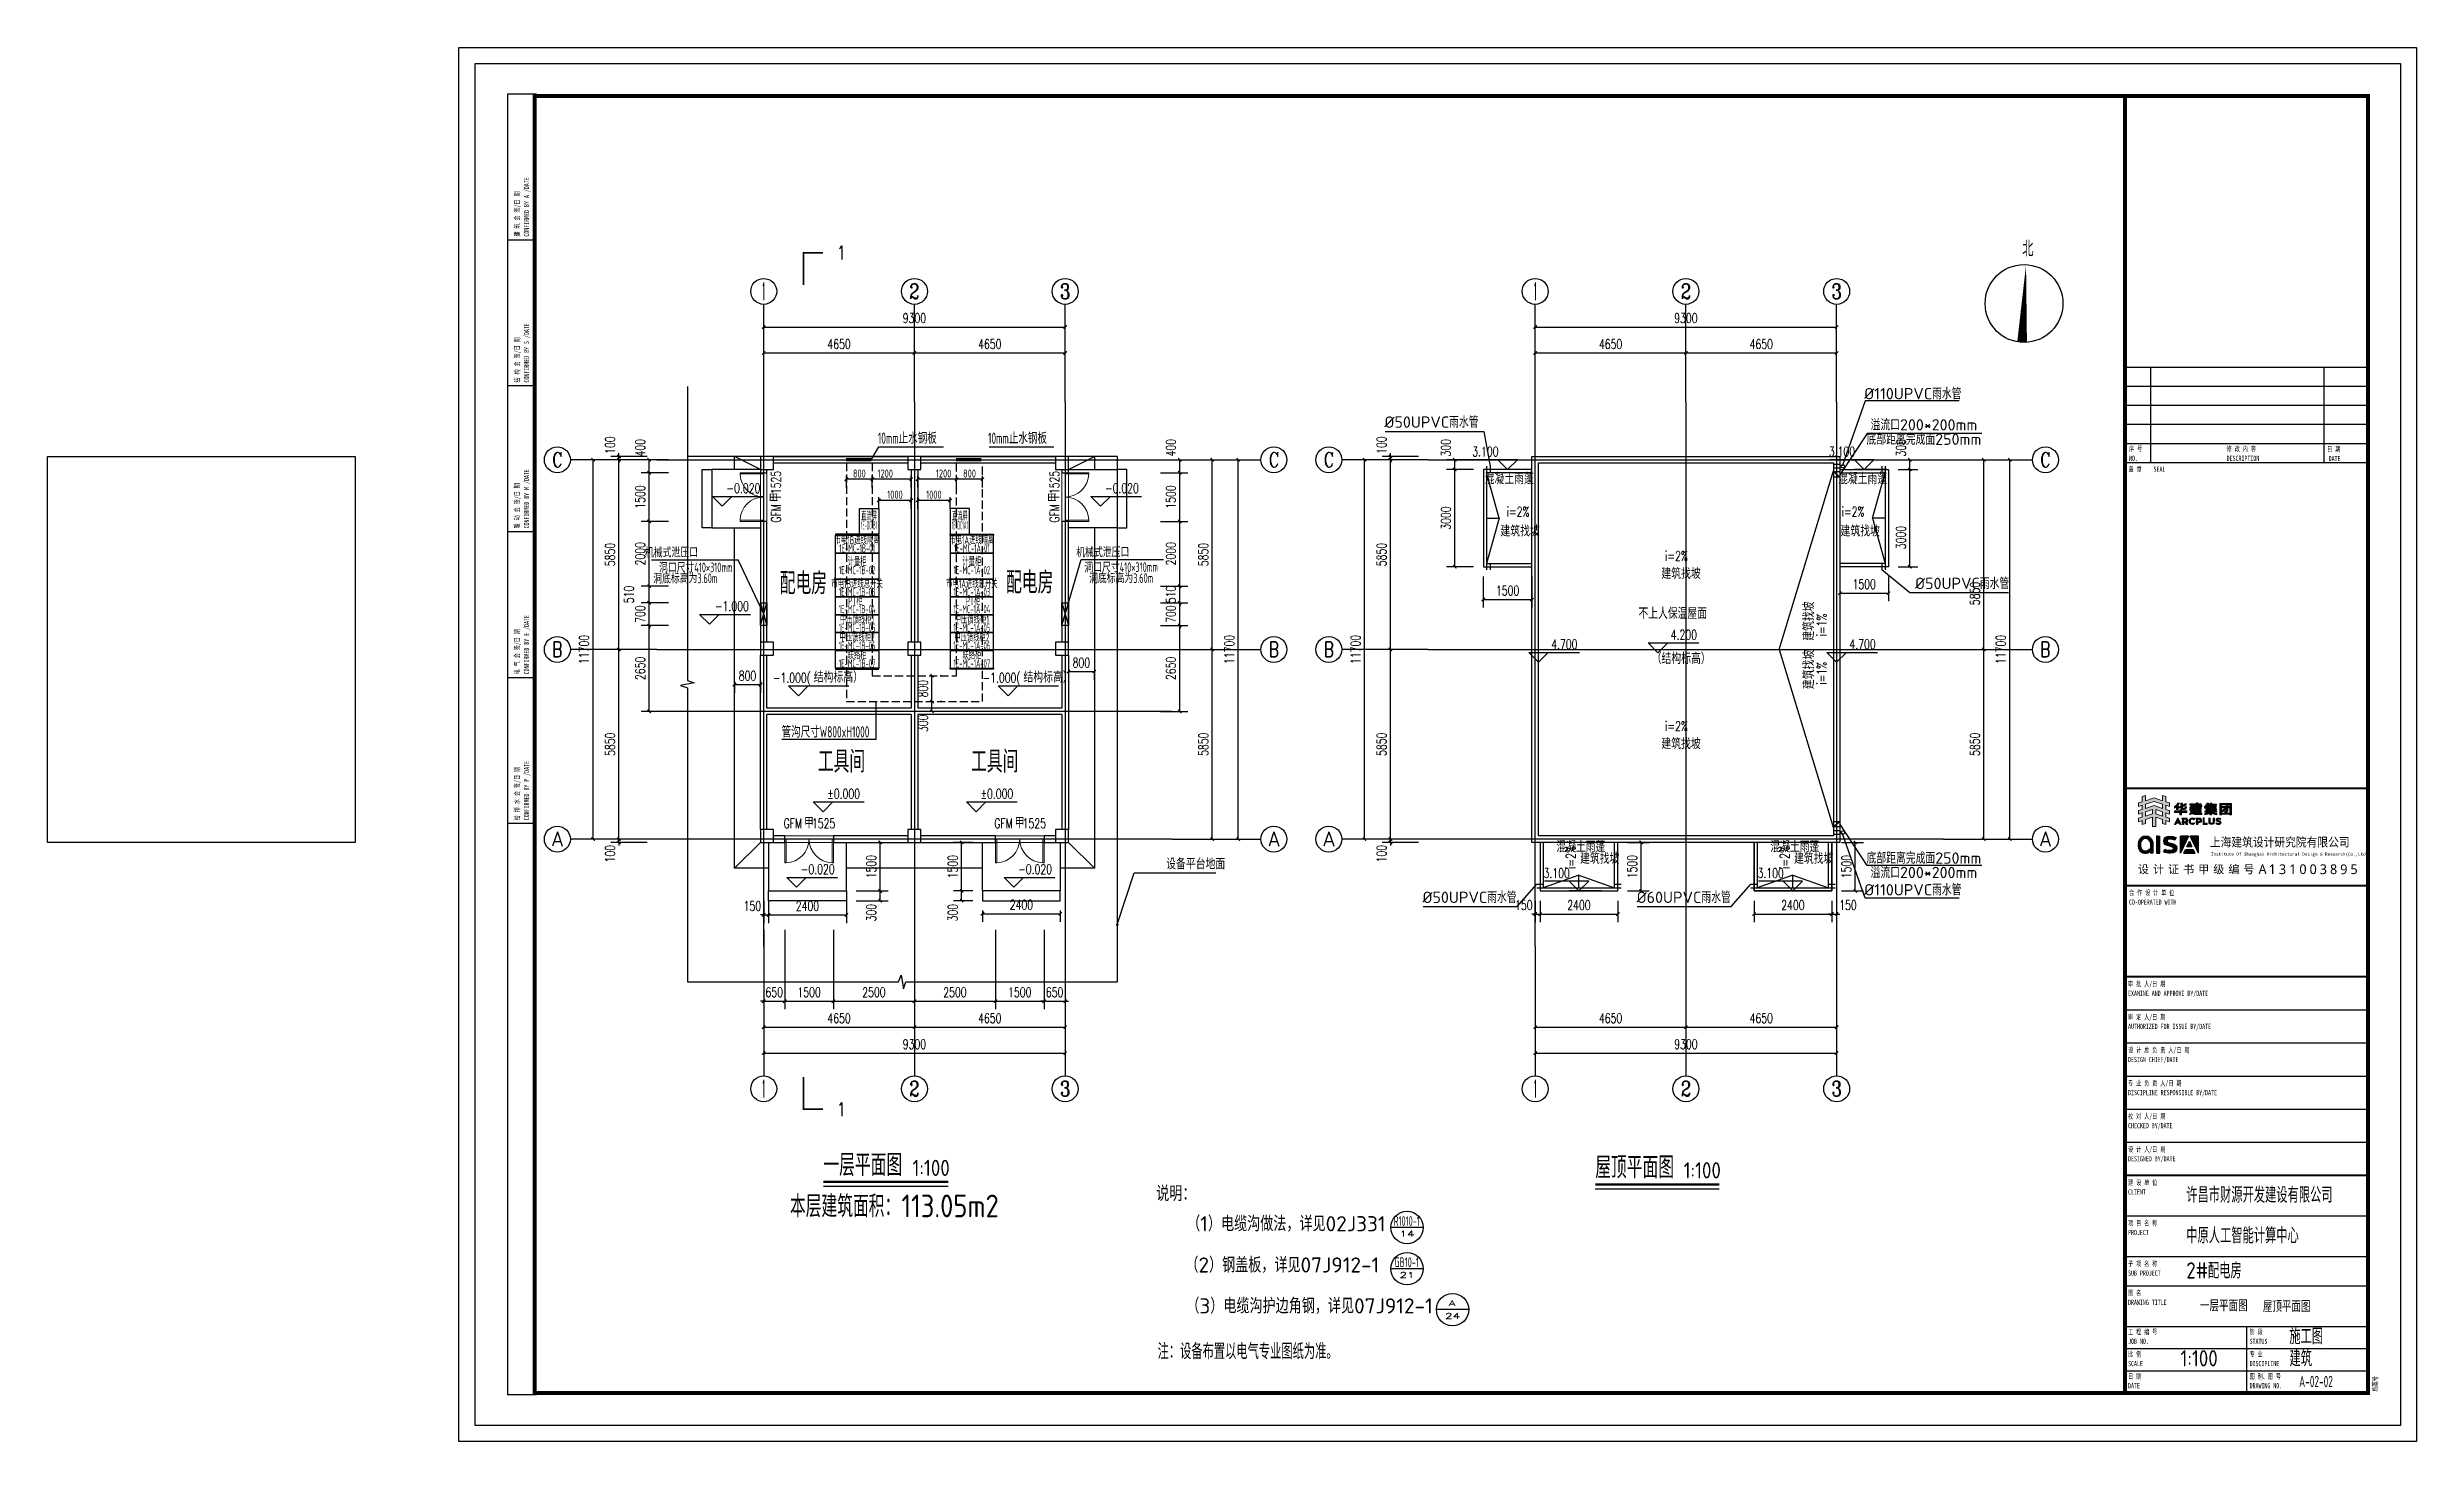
# Model space of a CAD drawing. Extents: x 17032 to 90126, y 10699 to 170399.
# Drawn here: x 17032 to 90126, y 53699 to 96699 of the extents above; entities that cross this region are included whole.
import ezdxf
from ezdxf.enums import TextEntityAlignment as Align

# ---------------------------------------------------------------- set-up
doc = ezdxf.new("R2010")
doc.units = 0
doc.header["$LTSCALE"] = 1000
doc.header["$MEASUREMENT"] = 0
doc.linetypes.add('DASH', pattern=[0.35, 0.25, -0.1])
for name, color, linetype in [('1#', 4, 'Continuous'), ('2017_11-sheet-L2$0$C-SHET-TTLB', 11, 'Continuous'), ('2017_11-sheet-LOGO$0$C-SHET-TTLB', 11, 'Continuous'), ('2017_11-sheet-R$0$C-SHET-TTLB', 11, 'Continuous'), ('2017_11-sheet-R2$0$C-SHET-TTLB', 11, 'Continuous'), ('3T_WOOD', 21, 'Continuous'), ('AXIS', 3, 'Continuous'), ('AXIS_TEXT', 7, 'Continuous'), ('C-SHET-TTLB', 11, 'Continuous'), ('COLUMN', 9, 'Continuous'), ('DIM_ELEV', 3, 'Continuous'), ('DIM_IDEN', 3, 'Continuous'), ('DIM_LEAD', 3, 'Continuous'), ('DIM_SYMB', 3, 'Continuous'), ('DOTE', 1, 'Continuous'), ('IHY-room name-总-房间名称', 50, 'Continuous'), ('PUB_DIM', 3, 'Continuous'), ('PUB_TEXT', 7, 'Continuous'), ('STAIR', 2, 'Continuous'), ('WALL', 9, 'Continuous'), ('弱-其它-标注文字', 4, 'Continuous'), ('弱-综合布线-标注文字', 4, 'Continuous'), ('水-消防系统-标注', 4, 'Continuous'), ('水-消防系统-设备', 51, 'Continuous'), ('电-照明-标注线', 2, 'Continuous'), ('电-电力-布线', 7, 'Continuous'), ('电-电力-标注线', 2, 'Continuous'), ('电-电力-电缆沟', 4, 'Continuous'), ('电-系统-标注文字', 4, 'Continuous'), ('电-系统-设备', 121, 'Continuous'), ('配变电所设备布置图$0$电-系统-标注文字', 252, 'Continuous'), ('配变电所设备布置图$0$电-系统-设备', 252, 'Continuous')]:
    doc.layers.add(name, color=color, linetype=linetype)
doc.layers.add('WINDOW', color=4, linetype='Continuous', lineweight=9)
doc.layers.add('WINDOW_TEXT', color=7, linetype='Continuous', lineweight=9)
doc.styles.add('2017_11-sheet-L2$0$SHEET-ECADI', font='simhei.ttf', dxfattribs={"width": 0.7})
doc.styles.add('2017_11-sheet-LOGO$0$微软雅黑L', font='')
doc.styles.add('2017_11-sheet-LOGO$0$黑体', font='simhei.ttf')
doc.styles.add('2017_11-sheet-R$0$SHEET-ECADI', font='simhei.ttf', dxfattribs={"width": 0.7})
doc.styles.add('2017_11-sheet-R2$0$SHEET-ECADI', font='simhei.ttf', dxfattribs={"width": 0.7})
doc.styles.add('_TCH_AXIS', font='COMPLEX', dxfattribs={"bigfont": 'GBCBIG'})
doc.styles.add('_TCH_DIM', font='SIMPLEX', dxfattribs={"bigfont": 'GBCBIG'})
doc.styles.add('_TCH_DIM_T3', font='SIMPLEX', dxfattribs={"width": 0.705882, "bigfont": 'GBCBIG'})
doc.styles.add('_TCH_LABEL', font='COMPLEX', dxfattribs={"bigfont": 'GBCBIG'})
doc.styles.add('_TCH_WINDOW', font='SIMPLEX', dxfattribs={"height": 3.5, "bigfont": 'GBCBIG'})
doc.styles.add('COMPLEX', font='COMPLEX', dxfattribs={"bigfont": 'AllInOneBig.shx'})
doc.styles.get("Standard").update_dxf_attribs({"font": 'gbenor.shx', "bigfont": 'gbcbig.shx'})
doc.styles.add('XD2008', font='xd-hzs.shx', dxfattribs={"width": 0.7, "bigfont": 'xd-hztxt.shx'})
doc.styles.add('工程字', font='gbenor.shx', dxfattribs={"bigfont": 'gbcbig.shx'})
doc.styles.add('建.变配电蓄电池等-1F$0$A-1-10-一层平面图_t8$0$XD2008', font='xd-hzs.shx', dxfattribs={"width": 0.7, "bigfont": 'xd-hztxt.shx'})
doc.styles.add('配变电所设备布置图$0$建.变配电蓄电池等-1F$0$A-1-10-一层平面图_t8$0$XD2008', font='xd-hzs.shx', dxfattribs={"width": 0.7, "bigfont": 'xd-hztxt.shx'})
doc.styles.get('2017_11-sheet-LOGO$0$微软雅黑L').set_extended_font_data('Microsoft YaHei Light')
doc.dimstyles.new('_TCH_ARCH&&100', dxfattribs={"dimtxt": 297.5, "dimasz": 100, "dimexe": 250, "dimexo": 300, "dimgap": 126.25, "dimtad": 1, "dimdec": 0, "dimzin": 0, "dimdsep": 46, "dimtxsty": '_TCH_DIM_T3', "dimblk": 'ARCHTICK', "dimcen": 0.09, "dimclrt": 7, "dimazin": 2, "dimtfac": 1, "dimtdec": 0, "dimtix": 1, "dimtmove": 2, "dimatfit": 3, "dimfxl": 1, "dimtolj": 1, "dimtzin": 0, "dimarcsym": 0})
doc.dimstyles.new('XD100$0', dxfattribs={"dimscale": 100, "dimtxt": 3.5, "dimasz": 2, "dimexe": 1, "dimexo": 2, "dimgap": 0.5, "dimtad": 1, "dimdec": 0, "dimdsep": 46, "dimtxsty": 'XD2008', "dimblk1": 'ARCHTICK', "dimblk2": 'ARCHTICK', "dimsah": 1, "dimcen": 2.5, "dimclrt": 4, "dimaunit": 1, "dimadec": 0, "dimazin": 0, "dimtfac": 1, "dimtdec": 0, "dimtix": 1, "dimtmove": 0, "dimatfit": 3, "dimfxl": 1, "dimtolj": 1, "dimtzin": 0, "dimarcsym": 0})

msp = doc.modelspace()

# ---------------------------------------------------------------- texts
at = {"layer": '1#', "style": 'XD2008', "width": 0.7}
for s, p in [('一层平面图', (83443.6, 57716.9)), ('屋顶平面图', (85382.6, 57693.4))]:
    msp.add_text(s, height=350, dxfattribs=at).set_placement(p)
at = {"layer": 'IHY-room name-总-房间名称', "style": '工程字', "width": 1.2}
for s, p in [('%%C110UPVC雨水管', (74584.4, 86019.4)), ('%%C50UPVC雨水管', (59734.4, 85142.8)), ('底部距离完成面250mm', (74927.3, 84614.2)), ('溢流口200*200mm', (74927.3, 85058.1)), ('混凝土雨蓬', (62132.6, 83399.4)), ('不上人保温屋面', (67176, 79242.3)), ('（结构标高）', (67437.1, 77852.9)), ('混凝土雨蓬', (64342.2, 72047)), ('混凝土雨蓬', (70942.9, 72047)), ('底部距离完成面250mm', (74927.3, 71696.2)), ('%%C110UPVC雨水管', (74584.4, 70718)), ('溢流口200*200mm', (74927.3, 71252.3)), ('%%C50UPVC雨水管', (60907.6, 70485.5)), ('%%C60UPVC雨水管', (67514.3, 70485.5))]:
    msp.add_text(s, height=350, dxfattribs=at).set_placement(p, align=Align.MIDDLE_CENTER)
for s, p in [('混凝土雨蓬', (73034.1, 83399.4)), ('%%C50UPVC雨水管', (76105.4, 80167.4))]:
    msp.add_text(s, height=350, rotation=360, dxfattribs=at).set_placement(p, align=Align.MIDDLE_CENTER)
at = {"layer": 'IHY-room name-总-房间名称', "color": 7, "style": '工程字'}
for s, height, width, p in [('说明：', 466.67, 1.2, (51846.2, 61349.4)), ('（1）电缆沟做法，详见02J331', 466.667, 1.2, (55257.7, 60418.2)), ('R1010-1', 300, 0.7, (58968.7, 60501.7)), ('（2）钢盖板，详见07J912-1', 466.667, 1.2, (55132.7, 59146.7)), ('GB10-1', 300, 0.7, (58968.7, 59230.2)), ('（3）电缆沟护边角钢，详见07J912-1', 466.667, 1.2, (55972.7, 57883.7))]:
    msp.add_text(s, height=height, dxfattribs=dict(at, width=width)).set_placement(p, align=Align.MIDDLE_CENTER)
at = {"layer": 'PUB_TEXT', "style": '_TCH_DIM'}
for s, height, p in [('北', 482.3, (77958.6, 90247.8)), ('建筑找坡', 337.59, (61860.8, 81613.2)), ('建筑找坡', 337.59, (72352.7, 81613.2)), ('建筑找坡', 337.59, (66824.7, 80304.4)), ('结构标高）', 337.59, (40674.9, 77109.7)), ('结构标高）', 337.59, (47143.7, 77109.7)), ('建筑找坡', 337.59, (66824.7, 75055.1)), ('建筑找坡', 337.59, (64317.8, 71516.7)), ('建筑找坡', 337.59, (70918.5, 71516.7))]:
    msp.add_text(s, height=height, dxfattribs=at).set_placement(p)
at = {"layer": 'PUB_TEXT', "width": 0.705882}
for s, height, style, p in [('1', 425, '_TCH_LABEL', (41396.6, 90153.8)), ('3.100', 297.5, '_TCH_DIM', (60993, 84085.8)), ('3.100', 297.5, '_TCH_DIM', (71993, 84085.8)), ('-0.020', 297.5, '_TCH_DIM', (37983.8, 82951.7)), ('-0.020', 297.5, '_TCH_DIM', (49661.4, 82951.7)), ('i=2%', 297.5, '_TCH_DIM', (62056.6, 82232.4)), ('i=2%', 297.5, '_TCH_DIM', (72390, 82232.4)), ('i=2%', 297.5, '_TCH_DIM', (66941.3, 80864.4)), ('-1.000', 297.5, '_TCH_DIM', (37630, 79315.9)), ('4.700', 297.5, '_TCH_DIM', (63428.3, 78143.5)), ('4.200', 297.5, '_TCH_DIM', (67115.6, 78435.4)), ('4.700', 297.5, '_TCH_DIM', (72628.3, 78143.5)), ('-1.000(', 297.5, '_TCH_DIM', (39414.9, 77109.7)), ('-1.000(', 297.5, '_TCH_DIM', (45883.7, 77109.7)), ('i=2%', 297.5, '_TCH_DIM', (66941.3, 75615.1)), ('%%P0.000', 297.5, '_TCH_DIM', (41096.4, 73530.7)), ('%%P0.000', 297.5, '_TCH_DIM', (45823.2, 73530.7)), ('-0.020', 297.5, '_TCH_DIM', (40275.9, 71204.3)), ('-0.020', 297.5, '_TCH_DIM', (46983.4, 71204.3)), ('3.100', 297.5, '_TCH_DIM', (63192.7, 71085.8)), ('3.100', 297.5, '_TCH_DIM', (69793.4, 71085.8)), ('1', 425, '_TCH_LABEL', (41396.6, 63735.2))]:
    msp.add_text(s, height=height, dxfattribs=dict(at, style=style)).set_placement(p)
at = {"layer": 'PUB_TEXT'}
for s, height, p in [('配电房', 675.18, (39627.1, 79831.2)), ('配电房', 675.18, (46608.2, 79856.4)), ('工具间', 675.18, (40803.2, 74332.7)), ('工具间', 675.18, (45530, 74332.7)), ('设备平台地面', 337.59, (51547.4, 71349.1)), ('一层平面图', 675.18, (40972.7, 61890.1)), ('1:100', 500, (43723.6, 61890.1)), ('屋顶平面图', 675.18, (64785.1, 61815.9)), ('1:100', 500, (67513.6, 61815.9)), ('本层建筑面积：', 675.18, (39940.6, 60617.2)), ('113.05m2', 700, (43381, 60617.2))]:
    msp.add_text(s, height=height, dxfattribs=at).set_placement(p)
at = {"layer": 'PUB_TEXT', "style": '_TCH_DIM'}
for p in [(71539.9, 78397.7), (71539.9, 76905.9)]:
    msp.add_text('建筑找坡', height=337.59, rotation=90, dxfattribs=at).set_placement(p)
at = {"layer": 'PUB_TEXT', "style": '_TCH_DIM', "width": 0.705882}
for s, p in [('i=1%', (71922.8, 78534.3)), ('i=1%', (71922.8, 77042.5)), ('i=2%', (64180.9, 71362.4)), ('i=2%', (70781.6, 71362.4))]:
    msp.add_text(s, height=297.5, rotation=90, dxfattribs=at).set_placement(p)
at = {"layer": 'PUB_TEXT', "color": 7, "style": '_TCH_LABEL'}
for s, width, p, p2 in [('14', 1.83871, (58747, 60022.5), (59213.1, 60022.5)), ('21', 1.965517, (58747, 58751), (59213.1, 58751)), ('24', 1.583333, (60150.5, 57488), (60616.6, 57488))]:
    msp.add_text(s, height=171.73, dxfattribs=dict(at, width=width)).set_placement(p, p2, align=Align.FIT)
at = {"layer": 'PUB_TEXT', "color": 7, "style": '_TCH_LABEL', "width": 1.583333}
msp.add_text('A', height=171.7, dxfattribs=at).set_placement((60372.2, 57967.2), align=Align.MIDDLE_CENTER)
at = {"layer": 'PUB_TEXT', "color": 7}
msp.add_text('注：设备布置以电气专业图纸为准。', height=482.27, dxfattribs=at).set_placement((51282.7, 56240.9))
at = {"layer": 'PUB_TEXT', "style": 'XD2008', "width": 0.7}
msp.add_text('A-02-02', height=350, dxfattribs=at).set_placement((87021.8, 55553), align=Align.MIDDLE_CENTER)
at = {"layer": 'WINDOW_TEXT', "linetype": 'ByBlock', "style": '_TCH_WINDOW', "width": 0.705882}
for s, p in [('1525', (39662, 82918.7)), ('1525', (48252.2, 82918.7)), ('GFM', (39662, 82042.9)), ('GFM', (48252.2, 82042.9))]:
    msp.add_text(s, height=297.5, rotation=90, dxfattribs=at).set_placement(p)
at = {"layer": 'WINDOW_TEXT', "linetype": 'ByBlock', "style": '_TCH_WINDOW'}
for p in [(39662, 82672.9), (48252.2, 82672.9)]:
    msp.add_text('甲', height=337.6, rotation=90, dxfattribs=at).set_placement(p)
at = {"layer": 'WINDOW_TEXT', "style": '_TCH_WINDOW', "width": 0.705882}
for s, p in [('GFM', (39744.2, 72617.7)), ('1525', (40620, 72617.7)), ('GFM', (46244.2, 72617.7)), ('1525', (47120, 72617.7))]:
    msp.add_text(s, height=297.5, rotation=360, dxfattribs=at).set_placement(p)
at = {"layer": 'WINDOW_TEXT', "style": '_TCH_WINDOW'}
for p in [(40374.2, 72617.7), (46874.2, 72617.7)]:
    msp.add_text('甲', height=337.6, rotation=360, dxfattribs=at).set_placement(p)
at = {"layer": '弱-其它-标注文字', "style": 'XD2008', "width": 0.7}
msp.add_text('管沟尺寸W800xH1000', height=350, dxfattribs=at).set_placement((39683.6, 75413.5))
at = {"layer": '弱-综合布线-标注文字', "style": 'XD2008', "width": 0.7}
for p in [(42654.3, 84471.5), (46054.3, 84471.4)]:
    msp.add_text('10mm止水钢板', height=350, dxfattribs=at).set_placement(p)
at = {"layer": '电-系统-标注文字', "color": 3, "ltscale": 10, "style": '建.变配电蓄电池等-1F$0$A-1-10-一层平面图_t8$0$XD2008', "width": 0.35}
msp.add_text('1E-DC1B1', height=250, dxfattribs=at).set_placement((42382.1, 81960.8, 0), align=Align.MIDDLE)
at = {"layer": '电-系统-标注文字', "color": 3, "ltscale": 10, "style": '建.变配电蓄电池等-1F$0$A-1-10-一层平面图_t8$0$XD2008', "width": 0.5}
msp.add_text('直流屏', height=250, dxfattribs=at).set_placement((42382.1, 82230.8, 0), align=Align.MIDDLE_CENTER)
at = {"layer": '电-系统-标注文字', "color": 1, "ltscale": 10, "style": '建.变配电蓄电池等-1F$0$A-1-10-一层平面图_t8$0$XD2008', "width": 0.35}
msp.add_text('1E-DC1A1', height=250, dxfattribs=at).set_placement((45182.1, 81960.8, 0), align=Align.MIDDLE)
at = {"layer": '电-系统-标注文字', "color": 1, "ltscale": 10, "style": '建.变配电蓄电池等-1F$0$A-1-10-一层平面图_t8$0$XD2008', "width": 0.5}
msp.add_text('直流屏', height=250, dxfattribs=at).set_placement((45182.1, 82230.8, 0), align=Align.MIDDLE_CENTER)
at = {"layer": '配变电所设备布置图$0$电-系统-标注文字', "color": 3, "ltscale": 10, "style": '配变电所设备布置图$0$建.变配电蓄电池等-1F$0$A-1-10-一层平面图_t8$0$XD2008', "width": 0.6}
for s, p in [('市电1B进线隔离', (42012.1, 81500.8)), ('计量柜', (42012.1, 80825.8)), ('市电1B进线总开关', (42012.1, 80150.8)), ('PT柜 ', (42012.1, 79625.8, 0)), ('中压馈线柜1', (42012.1, 79050.8)), ('中压馈线柜2', (42012.1, 78500.8)), ('联络柜', (42012.1, 77950.8))]:
    msp.add_text(s, height=250, dxfattribs=at).set_placement(p, align=Align.MIDDLE_CENTER)
at = {"layer": '配变电所设备布置图$0$电-系统-标注文字', "color": 3, "ltscale": 10, "style": '配变电所设备布置图$0$建.变配电蓄电池等-1F$0$A-1-10-一层平面图_t8$0$XD2008', "width": 0.55}
for s, p in [('1E-MC-1B-01', (42012.1, 81250.8)), ('1E-MC-1B-02', (42012.1, 80575.8)), ('1E-MC-1B-03', (42012.1, 79900.8)), ('1E-MC-1B-04', (42012.1, 79375.8, 0)), ('1E-MC-1B-05', (42012.1, 78800.8)), ('1E-MC-1B-06', (42012.1, 78250.8)), ('1E-MC-1B-07', (42012.1, 77700.8))]:
    msp.add_text(s, height=250, dxfattribs=at).set_placement(p, align=Align.MIDDLE)
at = {"layer": '配变电所设备布置图$0$电-系统-标注文字', "color": 1, "ltscale": 10, "style": '配变电所设备布置图$0$建.变配电蓄电池等-1F$0$A-1-10-一层平面图_t8$0$XD2008', "width": 0.6}
for s, p in [('市电1A进线隔离', (45552.1, 81500.8)), ('计量柜', (45552.1, 80825.8)), ('市电1A进线总开关', (45552.1, 80150.8)), ('PT柜 ', (45640.7, 79625.8, 0)), ('中压馈线柜1', (45552.1, 79050.8)), ('中压馈线柜2', (45552.1, 78500.8)), ('联络柜', (45552.1, 77950.8))]:
    msp.add_text(s, height=250, dxfattribs=at).set_placement(p, align=Align.MIDDLE_CENTER)
at = {"layer": '配变电所设备布置图$0$电-系统-标注文字', "color": 1, "ltscale": 10, "style": '配变电所设备布置图$0$建.变配电蓄电池等-1F$0$A-1-10-一层平面图_t8$0$XD2008', "width": 0.55}
for s, p in [('1E-MC-1A-01', (45552.1, 81250.8)), ('1E-MC-1A-02', (45552.1, 80575.8)), ('1E-MC-1A-03', (45552.1, 79900.8)), ('1E-MC-1A-04', (45552.1, 79375.8, 0)), ('1E-MC-1A-05', (45552.1, 78800.8)), ('1E-MC-1A-06', (45552.1, 78250.8)), ('1E-MC-1A-07', (45552.1, 77700.8))]:
    msp.add_text(s, height=250, dxfattribs=at).set_placement(p, align=Align.MIDDLE)

# ---------------------------------------------------------------- blocks, each defined once
blk = doc.blocks.new('2017_11-sheet-LOGO$0$d4444')
h = blk.add_hatch(color=0)
h.dxf.hatch_style = 1
h.paths.add_polyline_path([(2732.29, 252.35, 0.114838), (2732.29, 250.89, 0.511335), (2735.09, 249.79), (2735.09, 250.59, -0.626003), (2732.87, 251.04, -0.120557), (2732.89, 252.28, -0.731364), (2735.29, 252.27), (2735.29, 249.49), (2735.89, 249.49), (2735.89, 252.35, 0.777778)])
h = blk.add_hatch(color=0)
h.dxf.hatch_style = 1
h.paths.add_polyline_path([(2737.69, 253.75), (2736.79, 253.75), (2736.79, 249.49), (2737.27, 249.49), (2737.69, 249.49)])
h = blk.add_hatch(color=256)
h.dxf.hatch_style = 2
edge = h.paths.add_edge_path()
edge.add_spline(control_points=[(2739.46, 252.58), (2739.46, 252.84), (2739.7, 253.03), (2740.12, 253.03)], knot_values=[1, 1, 1, 1, 2, 2, 2, 2], degree=3, periodic=0)
edge.add_spline(control_points=[(2740.12, 253.03), (2740.51, 253.03), (2741.02, 252.9), (2741.38, 252.75), (2741.38, 252.75), (2741.7, 253.43), (2741.7, 253.43)], knot_values=[2, 2, 2, 2, 3, 3, 3, 4, 4, 4, 4], degree=3, periodic=0)
edge.add_spline(control_points=[(2741.7, 253.43), (2741.3, 253.6), (2740.76, 253.75), (2740.14, 253.75)], knot_values=[4, 4, 4, 4, 5, 5, 5, 5], degree=3, periodic=0)
edge.add_spline(control_points=[(2740.14, 253.75), (2739.19, 253.75), (2738.61, 253.24), (2738.61, 252.51)], knot_values=[5, 5, 5, 5, 6, 6, 6, 6], degree=3, periodic=0)
edge.add_spline(control_points=[(2738.61, 252.51), (2738.61, 251.69), (2739.3, 251.45), (2740.15, 251.25)], knot_values=[6, 6, 6, 6, 7, 7, 7, 7], degree=3, periodic=0)
edge.add_spline(control_points=[(2740.15, 251.25), (2740.76, 251.11), (2741.03, 250.99), (2741.03, 250.71)], knot_values=[7, 7, 7, 7, 8, 8, 8, 8], degree=3, periodic=0)
edge.add_spline(control_points=[(2741.03, 250.71), (2741.03, 250.4), (2740.76, 250.24), (2740.31, 250.24)], knot_values=[8, 8, 8, 8, 9, 9, 9, 9], degree=3, periodic=0)
edge.add_spline(control_points=[(2740.31, 250.24), (2739.8, 250.24), (2739.41, 250.29), (2738.87, 250.55), (2738.87, 250.55), (2738.56, 249.9), (2738.56, 249.9)], knot_values=[9, 9, 9, 9, 10, 10, 10, 11, 11, 11, 11], degree=3, periodic=0)
edge.add_spline(control_points=[(2738.56, 249.9), (2739.22, 249.57), (2739.58, 249.51), (2740.28, 249.51)], knot_values=[11, 11, 11, 11, 12, 12, 12, 12], degree=3, periodic=0)
edge.add_spline(control_points=[(2740.28, 249.51), (2741.25, 249.51), (2741.89, 249.98), (2741.89, 250.78)], knot_values=[12, 12, 12, 12, 13, 13, 13, 13], degree=3, periodic=0)
edge.add_spline(control_points=[(2741.89, 250.78), (2741.89, 251.54), (2741.28, 251.82), (2740.38, 252.02)], knot_values=[13, 13, 13, 13, 14, 14, 14, 14], degree=3, periodic=0)
edge.add_spline(control_points=[(2740.38, 252.02), (2739.76, 252.16), (2739.46, 252.28), (2739.46, 252.58)], knot_values=[0, 0, 0, 0, 1, 1, 1, 1], degree=3, periodic=0)
h = blk.add_hatch(color=0)
h.dxf.hatch_style = 1
h.paths.add_polyline_path([(2747.27, 249.49), (2747.27, 253.75), (2745.23, 253.75)])
h.paths.add_polyline_path([(2742.79, 249.49), (2744.82, 253.75), (2742.79, 253.75)])
h.paths.add_polyline_path([(2745.65, 251.15), (2745.02, 252.52), (2744.4, 251.15)])
h.paths.add_polyline_path([(2746.38, 249.49), (2745.95, 250.45), (2744.1, 250.45), (2743.68, 249.49)])
for p, q in [((2735.09, 250.59), (2735.09, 249.79)), ((2735.29, 252.27), (2735.29, 249.49)), ((2735.89, 249.49), (2735.29, 249.49)), ((2735.89, 252.35), (2735.89, 249.49)), ((2736.79, 253.75), (2736.79, 249.49)), ((2736.79, 253.75), (2737.69, 253.75)), ((2737.27, 253.75), (2736.79, 253.75)), ((2736.79, 249.49), (2737.69, 249.49)), ((2737.27, 249.49), (2736.79, 249.49)), ((2737.69, 249.49), (2737.69, 253.75)), ((2744.82, 253.75), (2742.79, 249.49)), ((2744.82, 253.75), (2742.79, 253.75)), ((2742.79, 249.49), (2742.79, 253.75)), ((2743.68, 249.49), (2744.1, 250.45)), ((2743.68, 249.49), (2746.38, 249.49)), ((2744.1, 250.45), (2745.95, 250.45)), ((2747.27, 249.49), (2745.23, 253.75)), ((2747.27, 253.75), (2745.23, 253.75)), ((2745.95, 250.45), (2746.38, 249.49)), ((2747.27, 249.49), (2747.27, 253.75))]:
    blk.add_line(p, q)
blk.add_lwpolyline([(2744.4, 251.15), (2745.02, 252.52), (2745.65, 251.15), (2744.4, 251.15)])
for centre, radius, start, end in [((2735.42, 251.62), 3.22, 166.8979, 193.1021), ((2734.09, 251.9), 1.86, 14.25003, 165.74997), ((2734.09, 251.35), 1.86, 194.25003, 302.57897), ((2735.42, 251.62), 2.62, 165.46779, 193.1021), ((2734.09, 251.35), 1.26, 194.25003, 322.69821), ((2734.08, 251.9), 1.26, 17.39572, 162.11724)]:
    blk.add_arc(centre, radius, start, end)
blk.add_open_spline([(2740.38, 252.02), (2739.76, 252.16), (2739.46, 252.28), (2739.46, 252.58), (2739.46, 252.84), (2739.7, 253.03), (2740.12, 253.03), (2740.51, 253.03), (2741.02, 252.9), (2741.38, 252.75), (2741.38, 252.75), (2741.7, 253.43), (2741.7, 253.43), (2741.3, 253.6), (2740.76, 253.75), (2740.14, 253.75), (2739.19, 253.75), (2738.61, 253.24), (2738.61, 252.51), (2738.61, 251.69), (2739.3, 251.45), (2740.15, 251.25), (2740.76, 251.11), (2741.03, 250.99), (2741.03, 250.71), (2741.03, 250.4), (2740.76, 250.24), (2740.31, 250.24), (2739.8, 250.24), (2739.41, 250.29), (2738.87, 250.55), (2738.87, 250.55), (2738.56, 249.9), (2738.56, 249.9), (2739.22, 249.57), (2739.58, 249.51), (2740.28, 249.51), (2741.25, 249.51), (2741.89, 249.98), (2741.89, 250.78), (2741.89, 251.54), (2741.28, 251.82), (2740.38, 252.02)], degree=3, knots=[0, 0, 0, 0, 1, 1, 1, 2, 2, 2, 3, 3, 3, 4, 4, 4, 5, 5, 5, 6, 6, 6, 7, 7, 7, 8, 8, 8, 9, 9, 9, 10, 10, 10, 11, 11, 11, 12, 12, 12, 13, 13, 13, 14, 14, 14, 14])
blk = doc.blocks.new('2017_11-sheet-LOGO', base_point=(415.29, 161.49))
at = {"layer": '2017_11-sheet-LOGO$0$C-SHET-TTLB'}
h = blk.add_hatch(color=256, dxfattribs=at)
h.dxf.hatch_style = 2
h.paths.add_polyline_path([(353.75, 185.92), (353.75, 186.98), (352.65, 187.34), (352.65, 188.92), (351.64, 189.24), (351.64, 187.67), (349, 188.52), (346.36, 187.67), (346.36, 189.24), (345.35, 188.92), (345.35, 187.34), (344.24, 186.98), (344.24, 185.92), (345.35, 186.28), (345.35, 184.97), (344.24, 184.61), (344.24, 183.54), (345.35, 183.9), (345.35, 182.6), (344.24, 182.24), (344.24, 181.17), (345.35, 181.53), (345.35, 180.33), (346.36, 180.66), (346.36, 181.86), (348.49, 182.55), (348.49, 179.73), (349.5, 179.73), (349.5, 182.55), (351.64, 181.86), (351.64, 180.66), (352.65, 180.33), (352.65, 181.53), (353.75, 181.17), (353.75, 182.24), (352.65, 182.6), (352.65, 183.9), (353.75, 183.54), (353.75, 184.61), (352.65, 184.97), (352.65, 186.28)])
h.paths.add_polyline_path([(346.36, 182.92), (346.36, 184.23), (348.49, 184.93), (348.49, 183.62)])
h.paths.add_polyline_path([(351.64, 182.92), (349.5, 183.62), (349.5, 184.93), (351.64, 184.23)])
h.paths.add_polyline_path([(351.64, 185.3), (349, 186.15), (346.36, 185.3), (346.36, 186.6), (349, 187.46), (349, 187.46), (351.64, 186.6)])
h = blk.add_hatch(color=256, dxfattribs=at)
h.dxf.hatch_style = 2
edge = h.paths.add_edge_path()
edge.add_spline(control_points=[(355.33, 185.36), (355.33, 185.36), (355.33, 185.88), (355.33, 185.88), (355.75, 186.16), (356.1, 186.48), (356.36, 186.94), (356.36, 186.94), (356.88, 186.94), (356.88, 186.94), (356.76, 186.72), (356.54, 186.39), (356.39, 186.22), (356.39, 186.22), (356.39, 184.92), (356.39, 184.92), (356.39, 184.92), (355.94, 184.92), (355.94, 184.92), (355.94, 184.92), (355.94, 185.76), (355.94, 185.76), (355.8, 185.64), (355.56, 185.48), (355.33, 185.36)], knot_values=[0, 0, 0, 0, 1, 1, 1, 2, 2, 2, 3, 3, 3, 4, 4, 4, 5, 5, 5, 6, 6, 6, 7, 7, 7, 8, 8, 8, 8], degree=3, periodic=0)
h.paths.add_polyline_path([(355.28, 184.07), (355.28, 184.51), (356.97, 184.51), (356.97, 184.83), (357.46, 184.83), (357.46, 184.51), (359.14, 184.51), (359.14, 184.07), (357.46, 184.07), (357.46, 183.34), (356.97, 183.34), (356.97, 184.07)])
edge = h.paths.add_edge_path()
edge.add_spline(control_points=[(356.57, 185.36), (356.57, 185.36), (356.57, 185.78), (356.57, 185.78), (356.83, 185.86), (357.02, 185.92), (357.25, 186.03), (357.25, 186.03), (357.25, 186.94), (357.25, 186.94), (357.25, 186.94), (357.72, 186.94), (357.72, 186.94), (357.72, 186.94), (357.72, 186.22), (357.72, 186.22), (358.08, 186.38), (358.56, 186.63), (358.87, 186.83), (358.87, 186.83), (358.87, 186.35), (358.87, 186.35), (358.46, 186.09), (358.16, 185.96), (357.72, 185.76), (357.72, 185.76), (357.72, 185.59), (357.72, 185.59), (357.72, 185.42), (357.8, 185.36), (357.99, 185.36), (357.99, 185.36), (358.3, 185.36), (358.3, 185.36), (358.46, 185.36), (358.58, 185.41), (358.58, 185.56), (358.58, 185.66), (358.58, 185.81), (358.58, 185.81), (358.58, 185.81), (358.98, 185.81), (358.98, 185.81), (358.98, 185.81), (358.98, 185.57), (358.98, 185.42), (358.98, 185.11), (358.68, 184.95), (358.39, 184.95), (358.39, 184.95), (357.8, 184.95), (357.8, 184.95), (357.45, 184.95), (357.25, 185.11), (357.25, 185.5), (357.25, 185.5), (357.25, 185.58), (357.25, 185.58), (357.18, 185.54), (356.64, 185.38), (356.57, 185.36)], knot_values=[0, 0, 0, 0, 1, 1, 1, 2, 2, 2, 3, 3, 3, 4, 4, 4, 5, 5, 5, 6, 6, 6, 7, 7, 7, 8, 8, 8, 9, 9, 9, 10, 10, 10, 11, 11, 11, 12, 12, 12, 13, 13, 13, 14, 14, 14, 15, 15, 15, 16, 16, 16, 17, 17, 17, 18, 18, 18, 19, 19, 19, 20, 20, 20, 20], degree=3, periodic=0)
h = blk.add_hatch(color=256, dxfattribs=at)
h.dxf.hatch_style = 2
edge = h.paths.add_edge_path()
edge.add_spline(control_points=[(361.21, 185.82), (361.21, 185.82), (361.21, 186.16), (361.21, 186.16), (361.21, 186.16), (362.11, 186.16), (362.11, 186.16), (362.11, 186.16), (362.11, 186.37), (362.11, 186.37), (362.11, 186.37), (361.35, 186.37), (361.35, 186.37), (361.35, 186.37), (361.35, 186.7), (361.35, 186.7), (361.35, 186.7), (362.11, 186.7), (362.11, 186.7), (362.11, 186.7), (362.11, 186.98), (362.11, 186.98), (362.11, 186.98), (362.54, 186.98), (362.54, 186.98), (362.54, 186.98), (362.54, 186.7), (362.54, 186.7), (362.54, 186.7), (363.58, 186.7), (363.58, 186.7), (363.58, 186.7), (363.58, 186.16), (363.58, 186.16), (363.58, 186.16), (363.72, 186.16), (363.72, 186.16), (363.72, 186.16), (363.72, 185.82), (363.72, 185.82), (363.72, 185.82), (363.58, 185.82), (363.58, 185.82), (363.58, 185.82), (363.58, 185.28), (363.58, 185.28), (363.58, 185.28), (362.54, 185.28), (362.54, 185.28), (362.54, 185.28), (362.54, 185.04), (362.54, 185.04), (362.54, 185.04), (363.58, 185.04), (363.58, 185.04), (363.58, 185.04), (363.58, 184.7), (363.58, 184.7), (363.58, 184.7), (362.54, 184.7), (362.54, 184.7), (362.54, 184.7), (362.54, 184.47), (362.54, 184.47), (362.54, 184.47), (363.58, 184.47), (363.58, 184.47), (363.58, 184.47), (363.58, 184.14), (363.58, 184.14), (363.58, 184.14), (362.54, 184.14), (362.54, 184.14), (362.54, 184.14), (362.54, 183.82), (362.54, 183.82), (362.54, 183.82), (363.72, 183.82), (363.72, 183.82), (363.72, 183.82), (363.72, 183.44), (363.72, 183.44), (363.72, 183.44), (361.95, 183.44), (361.95, 183.44), (361.33, 183.44), (360.87, 183.58), (360.64, 183.81), (360.45, 183.62), (360.19, 183.42), (360.04, 183.34), (360.04, 183.34), (360.04, 183.87), (360.04, 183.87), (360.14, 183.93), (360.23, 184.01), (360.35, 184.13), (360.19, 184.38), (360.05, 184.69), (359.95, 184.96), (359.95, 184.96), (360.38, 184.96), (360.38, 184.96), (360.43, 184.8), (360.49, 184.65), (360.57, 184.51), (360.66, 184.73), (360.71, 184.98), (360.73, 185.26), (360.73, 185.26), (360.07, 185.26), (360.07, 185.26), (360.07, 185.26), (360.07, 185.61), (360.07, 185.61), (360.07, 185.61), (360.68, 186.34), (360.68, 186.34), (360.68, 186.34), (360.04, 186.34), (360.04, 186.34), (360.04, 186.34), (360.04, 186.71), (360.04, 186.71), (360.04, 186.71), (361.15, 186.71), (361.15, 186.71), (361.15, 186.71), (361.15, 186.32), (361.15, 186.32), (361.15, 186.32), (360.52, 185.6), (360.52, 185.6), (360.52, 185.6), (361.16, 185.6), (361.16, 185.6), (361.16, 185.6), (361.16, 185.44), (361.16, 185.44), (361.13, 184.87), (361, 184.46), (360.85, 184.14), (361.06, 183.91), (361.45, 183.81), (361.98, 183.82), (362, 183.82), (362.08, 183.82), (362.11, 183.82), (362.11, 183.82), (362.11, 184.14), (362.11, 184.14), (362.11, 184.14), (361.21, 184.14), (361.21, 184.14), (361.21, 184.14), (361.21, 184.47), (361.21, 184.47), (361.21, 184.47), (362.11, 184.47), (362.11, 184.47), (362.11, 184.47), (362.11, 184.7), (362.11, 184.7), (362.11, 184.7), (361.35, 184.7), (361.35, 184.7), (361.35, 184.7), (361.35, 185.04), (361.35, 185.04), (361.35, 185.04), (362.11, 185.04), (362.11, 185.04), (362.11, 185.04), (362.11, 185.28), (362.11, 185.28), (362.11, 185.28), (361.35, 185.28), (361.35, 185.28), (361.35, 185.28), (361.35, 185.6), (361.35, 185.6), (361.35, 185.6), (362.11, 185.6), (362.11, 185.6), (362.11, 185.6), (362.11, 185.82), (362.11, 185.82), (362.11, 185.82), (361.21, 185.82), (361.21, 185.82)], knot_values=[0, 0, 0, 0, 1, 1, 1, 2, 2, 2, 3, 3, 3, 4, 4, 4, 5, 5, 5, 6, 6, 6, 7, 7, 7, 8, 8, 8, 9, 9, 9, 10, 10, 10, 11, 11, 11, 12, 12, 12, 13, 13, 13, 14, 14, 14, 15, 15, 15, 16, 16, 16, 17, 17, 17, 18, 18, 18, 19, 19, 19, 20, 20, 20, 21, 21, 21, 22, 22, 22, 23, 23, 23, 24, 24, 24, 25, 25, 25, 26, 26, 26, 27, 27, 27, 28, 28, 28, 29, 29, 29, 30, 30, 30, 31, 31, 31, 32, 32, 32, 33, 33, 33, 34, 34, 34, 35, 35, 35, 36, 36, 36, 37, 37, 37, 38, 38, 38, 39, 39, 39, 40, 40, 40, 41, 41, 41, 42, 42, 42, 43, 43, 43, 44, 44, 44, 45, 45, 45, 46, 46, 46, 47, 47, 47, 48, 48, 48, 49, 49, 49, 50, 50, 50, 51, 51, 51, 52, 52, 52, 53, 53, 53, 54, 54, 54, 55, 55, 55, 56, 56, 56, 57, 57, 57, 58, 58, 58, 59, 59, 59, 60, 60, 60, 61, 61, 61, 62, 62, 62, 63, 63, 63, 63], degree=3, periodic=0)
h.paths.add_polyline_path([(363.18, 186.37), (362.54, 186.37), (362.54, 186.16), (363.18, 186.16)])
h.paths.add_polyline_path([(362.54, 185.82), (362.54, 185.6), (363.18, 185.6), (363.18, 185.82)])
h = blk.add_hatch(color=256, dxfattribs=at)
h.dxf.hatch_style = 2
edge = h.paths.add_edge_path()
edge.add_spline(control_points=[(364.98, 184.6), (364.98, 184.6), (364.98, 185.71), (364.98, 185.71), (364.94, 185.64), (364.67, 185.44), (364.58, 185.4), (364.58, 185.4), (364.58, 185.9), (364.58, 185.9), (364.93, 186.17), (365.21, 186.59), (365.37, 186.93), (365.37, 186.93), (365.83, 186.93), (365.83, 186.93), (365.81, 186.89), (365.78, 186.83), (365.74, 186.76), (365.69, 186.68), (365.65, 186.62), (365.63, 186.59), (365.63, 186.59), (366.46, 186.59), (366.46, 186.59), (366.46, 186.59), (366.27, 186.94), (366.27, 186.94), (366.27, 186.94), (366.77, 186.94), (366.77, 186.94), (366.77, 186.94), (366.97, 186.59), (366.97, 186.59), (366.97, 186.59), (368.23, 186.59), (368.23, 186.59), (368.23, 186.59), (368.23, 186.28), (368.23, 186.28), (368.23, 186.28), (366.92, 186.28), (366.92, 186.28), (366.92, 186.28), (366.92, 186.05), (366.92, 186.05), (366.92, 186.05), (368.15, 186.05), (368.15, 186.05), (368.15, 186.05), (368.15, 185.76), (368.15, 185.76), (368.15, 185.76), (366.92, 185.76), (366.92, 185.76), (366.92, 185.76), (366.92, 185.54), (366.92, 185.54), (366.92, 185.54), (368.15, 185.54), (368.15, 185.54), (368.15, 185.54), (368.15, 185.26), (368.15, 185.26), (368.15, 185.26), (366.92, 185.26), (366.92, 185.26), (366.92, 185.26), (366.92, 185.04), (366.92, 185.04), (366.92, 185.04), (368.23, 185.04), (368.23, 185.04), (368.23, 185.04), (368.23, 184.73), (368.23, 184.73), (368.23, 184.73), (365.43, 184.73), (365.43, 184.73), (365.43, 184.73), (365.43, 184.6), (365.43, 184.6), (365.43, 184.6), (364.98, 184.6), (364.98, 184.6)], knot_values=[0, 0, 0, 0, 1, 1, 1, 2, 2, 2, 3, 3, 3, 4, 4, 4, 5, 5, 5, 6, 6, 6, 7, 7, 7, 8, 8, 8, 9, 9, 9, 10, 10, 10, 11, 11, 11, 12, 12, 12, 13, 13, 13, 14, 14, 14, 15, 15, 15, 16, 16, 16, 17, 17, 17, 18, 18, 18, 19, 19, 19, 20, 20, 20, 21, 21, 21, 22, 22, 22, 23, 23, 23, 24, 24, 24, 25, 25, 25, 26, 26, 26, 27, 27, 27, 28, 28, 28, 28], degree=3, periodic=0)
edge = h.paths.add_edge_path()
edge.add_spline(control_points=[(364.62, 184.09), (364.62, 184.09), (364.62, 184.44), (364.62, 184.44), (364.62, 184.44), (366.24, 184.44), (366.24, 184.44), (366.24, 184.44), (366.24, 184.64), (366.24, 184.64), (366.24, 184.64), (366.69, 184.64), (366.69, 184.64), (366.69, 184.64), (366.69, 184.44), (366.69, 184.44), (366.69, 184.44), (368.33, 184.44), (368.33, 184.44), (368.33, 184.44), (368.33, 184.09), (368.33, 184.09), (368.33, 184.09), (367.09, 184.09), (367.09, 184.09), (367.41, 183.9), (367.77, 183.78), (368.33, 183.69), (368.33, 183.69), (368.33, 183.34), (368.33, 183.34), (367.72, 183.43), (367.06, 183.62), (366.69, 183.92), (366.69, 183.92), (366.69, 183.34), (366.69, 183.34), (366.69, 183.34), (366.24, 183.34), (366.24, 183.34), (366.24, 183.34), (366.24, 183.92), (366.24, 183.92), (365.95, 183.66), (365.19, 183.43), (364.62, 183.34), (364.62, 183.34), (364.62, 183.71), (364.62, 183.71), (365.2, 183.81), (365.52, 183.91), (365.86, 184.09), (365.86, 184.09), (364.62, 184.09), (364.62, 184.09)], knot_values=[0, 0, 0, 0, 1, 1, 1, 2, 2, 2, 3, 3, 3, 4, 4, 4, 5, 5, 5, 6, 6, 6, 7, 7, 7, 8, 8, 8, 9, 9, 9, 10, 10, 10, 11, 11, 11, 12, 12, 12, 13, 13, 13, 14, 14, 14, 15, 15, 15, 16, 16, 16, 17, 17, 17, 18, 18, 18, 18], degree=3, periodic=0)
h.paths.add_polyline_path([(365.43, 186.28), (365.43, 186.05), (366.47, 186.05), (366.47, 186.28)])
h.paths.add_polyline_path([(365.43, 185.76), (365.43, 185.54), (366.47, 185.54), (366.47, 185.76)])
h.paths.add_polyline_path([(365.43, 185.26), (365.43, 185.04), (366.47, 185.04), (366.47, 185.26)])
h = blk.add_hatch(color=256, dxfattribs=at)
h.dxf.hatch_style = 2
h.paths.add_polyline_path([(369.32, 183.34), (369.32, 186.78), (372.84, 186.78), (372.84, 183.34), (372.37, 183.34), (372.37, 183.52), (369.81, 183.52), (369.81, 183.34)])
h.paths.add_polyline_path([(369.81, 186.41), (369.81, 183.87), (372.37, 183.87), (372.37, 186.41)])
edge = h.paths.add_edge_path()
edge.add_spline(control_points=[(369.98, 185.46), (369.98, 185.46), (369.98, 185.86), (369.98, 185.86), (369.98, 185.86), (371.33, 185.86), (371.33, 185.86), (371.33, 185.86), (371.33, 186.26), (371.33, 186.26), (371.33, 186.26), (371.77, 186.26), (371.77, 186.26), (371.77, 186.26), (371.77, 185.86), (371.77, 185.86), (371.77, 185.86), (372.2, 185.86), (372.2, 185.86), (372.2, 185.86), (372.2, 185.46), (372.2, 185.46), (372.2, 185.46), (371.77, 185.46), (371.77, 185.46), (371.77, 185.46), (371.77, 184.59), (371.77, 184.59), (371.77, 184.24), (371.59, 184.05), (371.26, 184.05), (371.12, 184.05), (370.84, 184.05), (370.84, 184.05), (370.84, 184.05), (370.84, 184.44), (370.84, 184.44), (370.84, 184.44), (370.96, 184.44), (371.08, 184.44), (371.26, 184.44), (371.33, 184.49), (371.33, 184.65), (371.33, 184.65), (371.33, 185.27), (371.33, 185.27), (371.08, 184.84), (370.48, 184.44), (369.99, 184.21), (369.99, 184.21), (369.99, 184.67), (369.99, 184.67), (370.4, 184.89), (370.73, 185.11), (371, 185.46), (371, 185.46), (369.98, 185.46), (369.98, 185.46)], knot_values=[0, 0, 0, 0, 1, 1, 1, 2, 2, 2, 3, 3, 3, 4, 4, 4, 5, 5, 5, 6, 6, 6, 7, 7, 7, 8, 8, 8, 9, 9, 9, 10, 10, 10, 11, 11, 11, 12, 12, 12, 13, 13, 13, 14, 14, 14, 15, 15, 15, 16, 16, 16, 17, 17, 17, 18, 18, 18, 19, 19, 19, 19], degree=3, periodic=0)
h = blk.add_hatch(color=256, dxfattribs=at)
h.dxf.hatch_style = 2
h.paths.add_polyline_path([(356.21, 182.32), (355.28, 180.37), (355.7, 180.37), (355.88, 180.76), (356.75, 180.76), (356.92, 180.37), (357.34, 180.37), (356.41, 182.32)])
h.paths.add_polyline_path([(356.02, 181.09), (356.31, 181.74), (356.61, 181.09)])
h = blk.add_hatch(color=256, dxfattribs=at)
h.dxf.hatch_style = 2
edge = h.paths.add_edge_path()
edge.add_spline(control_points=[(359.37, 181.62), (359.37, 181.98), (359.18, 182.32), (358.61, 182.32), (358.61, 182.32), (357.82, 182.32), (357.82, 182.32), (357.82, 182.32), (357.75, 182.32), (357.75, 182.32), (357.75, 182.32), (357.55, 182.32), (357.55, 182.32), (357.55, 182.32), (357.66, 181.98), (357.66, 181.98), (357.66, 181.98), (357.75, 181.98), (357.75, 181.98), (357.75, 181.98), (357.75, 181.2), (357.75, 181.2), (357.75, 181.2), (357.55, 181.2), (357.55, 181.2), (357.55, 181.2), (357.66, 180.87), (357.66, 180.87), (357.66, 180.87), (357.75, 180.87), (357.75, 180.87), (357.75, 180.87), (357.75, 180.37), (357.75, 180.37), (357.75, 180.37), (358.14, 180.37), (358.14, 180.37), (358.14, 180.37), (358.14, 180.87), (358.14, 180.87), (358.14, 180.87), (358.51, 180.87), (358.51, 180.87), (358.53, 180.87), (358.56, 180.87), (358.58, 180.87), (358.58, 180.87), (358.96, 180.37), (358.96, 180.37), (358.96, 180.37), (359.43, 180.37), (359.43, 180.37), (359.43, 180.37), (358.98, 180.95), (358.98, 180.95), (359.23, 181.06), (359.37, 181.28), (359.37, 181.62)], knot_values=[0, 0, 0, 0, 1, 1, 1, 2, 2, 2, 3, 3, 3, 4, 4, 4, 5, 5, 5, 6, 6, 6, 7, 7, 7, 8, 8, 8, 9, 9, 9, 10, 10, 10, 11, 11, 11, 12, 12, 12, 13, 13, 13, 14, 14, 14, 15, 15, 15, 16, 16, 16, 17, 17, 17, 18, 18, 18, 19, 19, 19, 19], degree=3, periodic=0)
edge = h.paths.add_edge_path()
edge.add_spline(control_points=[(358.49, 181.2), (358.49, 181.2), (358.14, 181.2), (358.14, 181.2), (358.14, 181.2), (358.14, 181.98), (358.14, 181.98), (358.14, 181.98), (358.55, 181.98), (358.55, 181.98), (358.85, 181.98), (358.96, 181.79), (358.96, 181.59), (358.96, 181.36), (358.81, 181.2), (358.49, 181.2)], knot_values=[0, 0, 0, 0, 1, 1, 1, 2, 2, 2, 3, 3, 3, 4, 4, 4, 5, 5, 5, 5], degree=3, periodic=0)
h = blk.add_hatch(color=256, dxfattribs=at)
h.dxf.hatch_style = 2
edge = h.paths.add_edge_path()
edge.add_spline(control_points=[(360.82, 181.96), (360.98, 181.96), (361.13, 181.9), (361.24, 181.79), (361.24, 181.79), (361.62, 181.97), (361.62, 181.97), (361.43, 182.2), (361.14, 182.34), (360.82, 182.34), (360.25, 182.34), (359.79, 181.89), (359.79, 181.34), (359.79, 180.79), (360.25, 180.35), (360.82, 180.35), (361.14, 180.35), (361.43, 180.49), (361.62, 180.72), (361.62, 180.72), (361.24, 180.89), (361.24, 180.89), (361.13, 180.79), (360.98, 180.72), (360.82, 180.72), (360.48, 180.72), (360.2, 180.98), (360.2, 181.34), (360.2, 181.72), (360.48, 181.96), (360.82, 181.96)], knot_values=[0, 0, 0, 0, 1, 1, 1, 2, 2, 2, 3, 3, 3, 4, 4, 4, 5, 5, 5, 6, 6, 6, 7, 7, 7, 8, 8, 8, 9, 9, 9, 10, 10, 10, 10], degree=3, periodic=0)
h = blk.add_hatch(color=256, dxfattribs=at)
h.dxf.hatch_style = 2
edge = h.paths.add_edge_path()
edge.add_spline(control_points=[(362.89, 182.32), (362.89, 182.32), (362.16, 182.32), (362.16, 182.32), (362.16, 182.32), (362.09, 182.32), (362.09, 182.32), (362.09, 182.32), (361.9, 182.32), (361.9, 182.32), (361.9, 182.32), (362.01, 181.98), (362.01, 181.98), (362.01, 181.98), (362.09, 181.98), (362.09, 181.98), (362.09, 181.98), (362.09, 181.2), (362.09, 181.2), (362.09, 181.2), (361.9, 181.2), (361.9, 181.2), (361.9, 181.2), (362.01, 180.87), (362.01, 180.87), (362.01, 180.87), (362.09, 180.87), (362.09, 180.87), (362.09, 180.87), (362.09, 180.33), (362.09, 180.33), (362.09, 180.33), (362.49, 180.33), (362.49, 180.33), (362.49, 180.33), (362.49, 180.87), (362.49, 180.87), (362.49, 180.87), (362.81, 180.87), (362.81, 180.87), (363.31, 180.87), (363.66, 181.08), (363.66, 181.62), (363.66, 181.98), (363.46, 182.32), (362.89, 182.32)], knot_values=[0, 0, 0, 0, 1, 1, 1, 2, 2, 2, 3, 3, 3, 4, 4, 4, 5, 5, 5, 6, 6, 6, 7, 7, 7, 8, 8, 8, 9, 9, 9, 10, 10, 10, 11, 11, 11, 12, 12, 12, 13, 13, 13, 14, 14, 14, 15, 15, 15, 15], degree=3, periodic=0)
edge = h.paths.add_edge_path()
edge.add_spline(control_points=[(362.78, 181.2), (362.78, 181.2), (362.49, 181.2), (362.49, 181.2), (362.49, 181.2), (362.49, 181.98), (362.49, 181.98), (362.49, 181.98), (362.83, 181.98), (362.83, 181.98), (363.14, 181.98), (363.24, 181.79), (363.24, 181.59), (363.24, 181.36), (363.09, 181.2), (362.78, 181.2)], knot_values=[0, 0, 0, 0, 1, 1, 1, 2, 2, 2, 3, 3, 3, 4, 4, 4, 5, 5, 5, 5], degree=3, periodic=0)
h = blk.add_hatch(color=256, dxfattribs=at)
h.dxf.hatch_style = 2
h.paths.add_polyline_path([(364.5, 182.34), (364.11, 182.34), (364.11, 180.37), (365.43, 180.37), (365.43, 180.7), (364.5, 180.7)])
h = blk.add_hatch(color=256, dxfattribs=at)
h.dxf.hatch_style = 2
edge = h.paths.add_edge_path()
edge.add_spline(control_points=[(367.23, 181.25), (367.23, 180.89), (367.07, 180.71), (366.75, 180.71), (366.44, 180.71), (366.28, 180.89), (366.28, 181.25), (366.28, 181.25), (366.28, 182.32), (366.28, 182.32), (366.28, 182.32), (365.89, 182.32), (365.89, 182.32), (365.89, 182.32), (365.89, 181.15), (365.89, 181.15), (365.89, 180.7), (366.19, 180.35), (366.75, 180.35), (367.32, 180.35), (367.62, 180.7), (367.62, 181.15), (367.62, 181.15), (367.62, 182.32), (367.62, 182.32), (367.62, 182.32), (367.23, 182.32), (367.23, 182.32), (367.23, 182.32), (367.23, 181.25), (367.23, 181.25)], knot_values=[0, 0, 0, 0, 1, 1, 1, 2, 2, 2, 3, 3, 3, 4, 4, 4, 5, 5, 5, 6, 6, 6, 7, 7, 7, 8, 8, 8, 9, 9, 9, 10, 10, 10, 10], degree=3, periodic=0)
h = blk.add_hatch(color=256, dxfattribs=at)
h.dxf.hatch_style = 2
edge = h.paths.add_edge_path()
edge.add_spline(control_points=[(368.94, 181.53), (368.65, 181.59), (368.51, 181.65), (368.51, 181.79), (368.51, 181.91), (368.62, 182), (368.82, 182), (369, 182), (369.24, 181.94), (369.41, 181.87), (369.41, 181.87), (369.56, 182.19), (369.56, 182.19), (369.37, 182.27), (369.11, 182.34), (368.83, 182.34), (368.38, 182.34), (368.11, 182.1), (368.11, 181.75), (368.11, 181.37), (368.43, 181.26), (368.83, 181.17), (369.12, 181.1), (369.25, 181.04), (369.25, 180.91), (369.25, 180.76), (369.12, 180.69), (368.91, 180.69), (368.66, 180.69), (368.48, 180.71), (368.23, 180.84), (368.23, 180.84), (368.08, 180.53), (368.08, 180.53), (368.39, 180.37), (368.56, 180.34), (368.89, 180.34), (369.35, 180.34), (369.65, 180.57), (369.65, 180.94), (369.65, 181.3), (369.36, 181.43), (368.94, 181.53)], knot_values=[0, 0, 0, 0, 1, 1, 1, 2, 2, 2, 3, 3, 3, 4, 4, 4, 5, 5, 5, 6, 6, 6, 7, 7, 7, 8, 8, 8, 9, 9, 9, 10, 10, 10, 11, 11, 11, 12, 12, 12, 13, 13, 13, 14, 14, 14, 14], degree=3, periodic=0)
for points in [[(340.03, 191.49, 0.6, 0.6, 0), (415.03, 191.49, 0.9, 0.9, 0)], [(340.33, 161.49, 0.6, 0.6, 0), (415.29, 161.49, 0.9, 0.9, 0)]]:
    blk.add_lwpolyline(points, format="xyseb", dxfattribs=at)
at = {"layer": '2017_11-sheet-LOGO$0$C-SHET-TTLB', "lineweight": 0}
for points in [[(353.75, 185.92), (353.75, 186.98), (352.65, 187.34), (352.65, 188.92), (351.64, 189.24), (351.64, 187.67), (349, 188.52), (346.36, 187.67), (346.36, 189.24), (345.35, 188.92), (345.35, 187.34), (344.24, 186.98), (344.24, 185.92), (345.35, 186.28), (345.35, 184.97), (344.24, 184.61), (344.24, 183.54), (345.35, 183.9), (345.35, 182.6), (344.24, 182.24), (344.24, 181.17), (345.35, 181.53), (345.35, 180.33), (346.36, 180.66), (346.36, 181.86), (348.49, 182.55), (348.49, 179.73), (349.5, 179.73), (349.5, 182.55), (351.64, 181.86), (351.64, 180.66), (352.65, 180.33), (352.65, 181.53), (353.75, 181.17), (353.75, 182.24), (352.65, 182.6), (352.65, 183.9), (353.75, 183.54), (353.75, 184.61), (352.65, 184.97), (352.65, 186.28), (353.75, 185.92)], [(351.64, 185.3), (349, 186.15), (346.36, 185.3), (346.36, 186.6), (349, 187.46), (349, 187.46), (351.64, 186.6), (351.64, 185.3)], [(346.36, 182.92), (346.36, 184.23), (348.49, 184.93), (348.49, 183.62), (346.36, 182.92)], [(351.64, 182.92), (349.5, 183.62), (349.5, 184.93), (351.64, 184.23), (351.64, 182.92)], [(355.28, 184.07), (355.28, 184.51), (356.97, 184.51), (356.97, 184.83), (357.46, 184.83), (357.46, 184.51), (359.14, 184.51), (359.14, 184.07), (357.46, 184.07), (357.46, 183.34), (356.97, 183.34), (356.97, 184.07), (355.28, 184.07)], [(363.18, 186.37), (362.54, 186.37), (362.54, 186.16), (363.18, 186.16), (363.18, 186.37)], [(362.54, 185.82), (362.54, 185.6), (363.18, 185.6), (363.18, 185.82), (362.54, 185.82)], [(365.43, 186.28), (365.43, 186.05), (366.47, 186.05), (366.47, 186.28), (365.43, 186.28)], [(365.43, 185.76), (365.43, 185.54), (366.47, 185.54), (366.47, 185.76), (365.43, 185.76)], [(365.43, 185.26), (365.43, 185.04), (366.47, 185.04), (366.47, 185.26), (365.43, 185.26)], [(369.32, 183.34), (369.32, 186.78), (372.84, 186.78), (372.84, 183.34), (372.37, 183.34), (372.37, 183.52), (369.81, 183.52), (369.81, 183.34), (369.32, 183.34)], [(369.81, 186.41), (369.81, 183.87), (372.37, 183.87), (372.37, 186.41), (369.81, 186.41)], [(356.21, 182.32), (355.28, 180.37), (355.7, 180.37), (355.88, 180.76), (356.75, 180.76), (356.92, 180.37), (357.34, 180.37), (356.41, 182.32), (356.21, 182.32)], [(356.02, 181.09), (356.31, 181.74), (356.61, 181.09), (356.02, 181.09)], [(364.5, 182.34), (364.11, 182.34), (364.11, 180.37), (365.43, 180.37), (365.43, 180.7), (364.5, 180.7), (364.5, 182.34)]]:
    blk.add_lwpolyline(points, dxfattribs=at)
for points, knots in [([(355.33, 185.36), (355.33, 185.36), (355.33, 185.88), (355.33, 185.88), (355.75, 186.16), (356.1, 186.48), (356.36, 186.94), (356.36, 186.94), (356.88, 186.94), (356.88, 186.94), (356.76, 186.72), (356.54, 186.39), (356.39, 186.22), (356.39, 186.22), (356.39, 184.92), (356.39, 184.92), (356.39, 184.92), (355.94, 184.92), (355.94, 184.92), (355.94, 184.92), (355.94, 185.76), (355.94, 185.76), (355.8, 185.64), (355.56, 185.48), (355.33, 185.36)], [0, 0, 0, 0, 1, 1, 1, 2, 2, 2, 3, 3, 3, 4, 4, 4, 5, 5, 5, 6, 6, 6, 7, 7, 7, 8, 8, 8, 8]), ([(356.57, 185.36), (356.57, 185.36), (356.57, 185.78), (356.57, 185.78), (356.83, 185.86), (357.02, 185.92), (357.25, 186.03), (357.25, 186.03), (357.25, 186.94), (357.25, 186.94), (357.25, 186.94), (357.72, 186.94), (357.72, 186.94), (357.72, 186.94), (357.72, 186.22), (357.72, 186.22), (358.08, 186.38), (358.56, 186.63), (358.87, 186.83), (358.87, 186.83), (358.87, 186.35), (358.87, 186.35), (358.46, 186.09), (358.16, 185.96), (357.72, 185.76), (357.72, 185.76), (357.72, 185.59), (357.72, 185.59), (357.72, 185.42), (357.8, 185.36), (357.99, 185.36), (357.99, 185.36), (358.3, 185.36), (358.3, 185.36), (358.46, 185.36), (358.58, 185.41), (358.58, 185.56), (358.58, 185.66), (358.58, 185.81), (358.58, 185.81), (358.58, 185.81), (358.98, 185.81), (358.98, 185.81), (358.98, 185.81), (358.98, 185.57), (358.98, 185.42), (358.98, 185.11), (358.68, 184.95), (358.39, 184.95), (358.39, 184.95), (357.8, 184.95), (357.8, 184.95), (357.45, 184.95), (357.25, 185.11), (357.25, 185.5), (357.25, 185.5), (357.25, 185.58), (357.25, 185.58), (357.18, 185.54), (356.64, 185.38), (356.57, 185.36)], [0, 0, 0, 0, 1, 1, 1, 2, 2, 2, 3, 3, 3, 4, 4, 4, 5, 5, 5, 6, 6, 6, 7, 7, 7, 8, 8, 8, 9, 9, 9, 10, 10, 10, 11, 11, 11, 12, 12, 12, 13, 13, 13, 14, 14, 14, 15, 15, 15, 16, 16, 16, 17, 17, 17, 18, 18, 18, 19, 19, 19, 20, 20, 20, 20]), ([(361.21, 185.82), (361.21, 185.82), (361.21, 186.16), (361.21, 186.16), (361.21, 186.16), (362.11, 186.16), (362.11, 186.16), (362.11, 186.16), (362.11, 186.37), (362.11, 186.37), (362.11, 186.37), (361.35, 186.37), (361.35, 186.37), (361.35, 186.37), (361.35, 186.7), (361.35, 186.7), (361.35, 186.7), (362.11, 186.7), (362.11, 186.7), (362.11, 186.7), (362.11, 186.98), (362.11, 186.98), (362.11, 186.98), (362.54, 186.98), (362.54, 186.98), (362.54, 186.98), (362.54, 186.7), (362.54, 186.7), (362.54, 186.7), (363.58, 186.7), (363.58, 186.7), (363.58, 186.7), (363.58, 186.16), (363.58, 186.16), (363.58, 186.16), (363.72, 186.16), (363.72, 186.16), (363.72, 186.16), (363.72, 185.82), (363.72, 185.82), (363.72, 185.82), (363.58, 185.82), (363.58, 185.82), (363.58, 185.82), (363.58, 185.28), (363.58, 185.28), (363.58, 185.28), (362.54, 185.28), (362.54, 185.28), (362.54, 185.28), (362.54, 185.04), (362.54, 185.04), (362.54, 185.04), (363.58, 185.04), (363.58, 185.04), (363.58, 185.04), (363.58, 184.7), (363.58, 184.7), (363.58, 184.7), (362.54, 184.7), (362.54, 184.7), (362.54, 184.7), (362.54, 184.47), (362.54, 184.47), (362.54, 184.47), (363.58, 184.47), (363.58, 184.47), (363.58, 184.47), (363.58, 184.14), (363.58, 184.14), (363.58, 184.14), (362.54, 184.14), (362.54, 184.14), (362.54, 184.14), (362.54, 183.82), (362.54, 183.82), (362.54, 183.82), (363.72, 183.82), (363.72, 183.82), (363.72, 183.82), (363.72, 183.44), (363.72, 183.44), (363.72, 183.44), (361.95, 183.44), (361.95, 183.44), (361.33, 183.44), (360.87, 183.58), (360.64, 183.81), (360.45, 183.62), (360.19, 183.42), (360.04, 183.34), (360.04, 183.34), (360.04, 183.87), (360.04, 183.87), (360.14, 183.93), (360.23, 184.01), (360.35, 184.13), (360.19, 184.38), (360.05, 184.69), (359.95, 184.96), (359.95, 184.96), (360.38, 184.96), (360.38, 184.96), (360.43, 184.8), (360.49, 184.65), (360.57, 184.51), (360.66, 184.73), (360.71, 184.98), (360.73, 185.26), (360.73, 185.26), (360.07, 185.26), (360.07, 185.26), (360.07, 185.26), (360.07, 185.61), (360.07, 185.61), (360.07, 185.61), (360.68, 186.34), (360.68, 186.34), (360.68, 186.34), (360.04, 186.34), (360.04, 186.34), (360.04, 186.34), (360.04, 186.71), (360.04, 186.71), (360.04, 186.71), (361.15, 186.71), (361.15, 186.71), (361.15, 186.71), (361.15, 186.32), (361.15, 186.32), (361.15, 186.32), (360.52, 185.6), (360.52, 185.6), (360.52, 185.6), (361.16, 185.6), (361.16, 185.6), (361.16, 185.6), (361.16, 185.44), (361.16, 185.44), (361.13, 184.87), (361, 184.46), (360.85, 184.14), (361.06, 183.91), (361.45, 183.81), (361.98, 183.82), (362, 183.82), (362.08, 183.82), (362.11, 183.82), (362.11, 183.82), (362.11, 184.14), (362.11, 184.14), (362.11, 184.14), (361.21, 184.14), (361.21, 184.14), (361.21, 184.14), (361.21, 184.47), (361.21, 184.47), (361.21, 184.47), (362.11, 184.47), (362.11, 184.47), (362.11, 184.47), (362.11, 184.7), (362.11, 184.7), (362.11, 184.7), (361.35, 184.7), (361.35, 184.7), (361.35, 184.7), (361.35, 185.04), (361.35, 185.04), (361.35, 185.04), (362.11, 185.04), (362.11, 185.04), (362.11, 185.04), (362.11, 185.28), (362.11, 185.28), (362.11, 185.28), (361.35, 185.28), (361.35, 185.28), (361.35, 185.28), (361.35, 185.6), (361.35, 185.6), (361.35, 185.6), (362.11, 185.6), (362.11, 185.6), (362.11, 185.6), (362.11, 185.82), (362.11, 185.82), (362.11, 185.82), (361.21, 185.82), (361.21, 185.82)], [0, 0, 0, 0, 1, 1, 1, 2, 2, 2, 3, 3, 3, 4, 4, 4, 5, 5, 5, 6, 6, 6, 7, 7, 7, 8, 8, 8, 9, 9, 9, 10, 10, 10, 11, 11, 11, 12, 12, 12, 13, 13, 13, 14, 14, 14, 15, 15, 15, 16, 16, 16, 17, 17, 17, 18, 18, 18, 19, 19, 19, 20, 20, 20, 21, 21, 21, 22, 22, 22, 23, 23, 23, 24, 24, 24, 25, 25, 25, 26, 26, 26, 27, 27, 27, 28, 28, 28, 29, 29, 29, 30, 30, 30, 31, 31, 31, 32, 32, 32, 33, 33, 33, 34, 34, 34, 35, 35, 35, 36, 36, 36, 37, 37, 37, 38, 38, 38, 39, 39, 39, 40, 40, 40, 41, 41, 41, 42, 42, 42, 43, 43, 43, 44, 44, 44, 45, 45, 45, 46, 46, 46, 47, 47, 47, 48, 48, 48, 49, 49, 49, 50, 50, 50, 51, 51, 51, 52, 52, 52, 53, 53, 53, 54, 54, 54, 55, 55, 55, 56, 56, 56, 57, 57, 57, 58, 58, 58, 59, 59, 59, 60, 60, 60, 61, 61, 61, 62, 62, 62, 63, 63, 63, 63]), ([(364.98, 184.6), (364.98, 184.6), (364.98, 185.71), (364.98, 185.71), (364.94, 185.64), (364.67, 185.44), (364.58, 185.4), (364.58, 185.4), (364.58, 185.9), (364.58, 185.9), (364.93, 186.17), (365.21, 186.59), (365.37, 186.93), (365.37, 186.93), (365.83, 186.93), (365.83, 186.93), (365.81, 186.89), (365.78, 186.83), (365.74, 186.76), (365.69, 186.68), (365.65, 186.62), (365.63, 186.59), (365.63, 186.59), (366.46, 186.59), (366.46, 186.59), (366.46, 186.59), (366.27, 186.94), (366.27, 186.94), (366.27, 186.94), (366.77, 186.94), (366.77, 186.94), (366.77, 186.94), (366.97, 186.59), (366.97, 186.59), (366.97, 186.59), (368.23, 186.59), (368.23, 186.59), (368.23, 186.59), (368.23, 186.28), (368.23, 186.28), (368.23, 186.28), (366.92, 186.28), (366.92, 186.28), (366.92, 186.28), (366.92, 186.05), (366.92, 186.05), (366.92, 186.05), (368.15, 186.05), (368.15, 186.05), (368.15, 186.05), (368.15, 185.76), (368.15, 185.76), (368.15, 185.76), (366.92, 185.76), (366.92, 185.76), (366.92, 185.76), (366.92, 185.54), (366.92, 185.54), (366.92, 185.54), (368.15, 185.54), (368.15, 185.54), (368.15, 185.54), (368.15, 185.26), (368.15, 185.26), (368.15, 185.26), (366.92, 185.26), (366.92, 185.26), (366.92, 185.26), (366.92, 185.04), (366.92, 185.04), (366.92, 185.04), (368.23, 185.04), (368.23, 185.04), (368.23, 185.04), (368.23, 184.73), (368.23, 184.73), (368.23, 184.73), (365.43, 184.73), (365.43, 184.73), (365.43, 184.73), (365.43, 184.6), (365.43, 184.6), (365.43, 184.6), (364.98, 184.6), (364.98, 184.6)], [0, 0, 0, 0, 1, 1, 1, 2, 2, 2, 3, 3, 3, 4, 4, 4, 5, 5, 5, 6, 6, 6, 7, 7, 7, 8, 8, 8, 9, 9, 9, 10, 10, 10, 11, 11, 11, 12, 12, 12, 13, 13, 13, 14, 14, 14, 15, 15, 15, 16, 16, 16, 17, 17, 17, 18, 18, 18, 19, 19, 19, 20, 20, 20, 21, 21, 21, 22, 22, 22, 23, 23, 23, 24, 24, 24, 25, 25, 25, 26, 26, 26, 27, 27, 27, 28, 28, 28, 28]), ([(364.62, 184.09), (364.62, 184.09), (364.62, 184.44), (364.62, 184.44), (364.62, 184.44), (366.24, 184.44), (366.24, 184.44), (366.24, 184.44), (366.24, 184.64), (366.24, 184.64), (366.24, 184.64), (366.69, 184.64), (366.69, 184.64), (366.69, 184.64), (366.69, 184.44), (366.69, 184.44), (366.69, 184.44), (368.33, 184.44), (368.33, 184.44), (368.33, 184.44), (368.33, 184.09), (368.33, 184.09), (368.33, 184.09), (367.09, 184.09), (367.09, 184.09), (367.41, 183.9), (367.77, 183.78), (368.33, 183.69), (368.33, 183.69), (368.33, 183.34), (368.33, 183.34), (367.72, 183.43), (367.06, 183.62), (366.69, 183.92), (366.69, 183.92), (366.69, 183.34), (366.69, 183.34), (366.69, 183.34), (366.24, 183.34), (366.24, 183.34), (366.24, 183.34), (366.24, 183.92), (366.24, 183.92), (365.95, 183.66), (365.19, 183.43), (364.62, 183.34), (364.62, 183.34), (364.62, 183.71), (364.62, 183.71), (365.2, 183.81), (365.52, 183.91), (365.86, 184.09), (365.86, 184.09), (364.62, 184.09), (364.62, 184.09)], [0, 0, 0, 0, 1, 1, 1, 2, 2, 2, 3, 3, 3, 4, 4, 4, 5, 5, 5, 6, 6, 6, 7, 7, 7, 8, 8, 8, 9, 9, 9, 10, 10, 10, 11, 11, 11, 12, 12, 12, 13, 13, 13, 14, 14, 14, 15, 15, 15, 16, 16, 16, 17, 17, 17, 18, 18, 18, 18]), ([(369.98, 185.46), (369.98, 185.46), (369.98, 185.86), (369.98, 185.86), (369.98, 185.86), (371.33, 185.86), (371.33, 185.86), (371.33, 185.86), (371.33, 186.26), (371.33, 186.26), (371.33, 186.26), (371.77, 186.26), (371.77, 186.26), (371.77, 186.26), (371.77, 185.86), (371.77, 185.86), (371.77, 185.86), (372.2, 185.86), (372.2, 185.86), (372.2, 185.86), (372.2, 185.46), (372.2, 185.46), (372.2, 185.46), (371.77, 185.46), (371.77, 185.46), (371.77, 185.46), (371.77, 184.59), (371.77, 184.59), (371.77, 184.24), (371.59, 184.05), (371.26, 184.05), (371.12, 184.05), (370.84, 184.05), (370.84, 184.05), (370.84, 184.05), (370.84, 184.44), (370.84, 184.44), (370.84, 184.44), (370.96, 184.44), (371.08, 184.44), (371.26, 184.44), (371.33, 184.49), (371.33, 184.65), (371.33, 184.65), (371.33, 185.27), (371.33, 185.27), (371.08, 184.84), (370.48, 184.44), (369.99, 184.21), (369.99, 184.21), (369.99, 184.67), (369.99, 184.67), (370.4, 184.89), (370.73, 185.11), (371, 185.46), (371, 185.46), (369.98, 185.46), (369.98, 185.46)], [0, 0, 0, 0, 1, 1, 1, 2, 2, 2, 3, 3, 3, 4, 4, 4, 5, 5, 5, 6, 6, 6, 7, 7, 7, 8, 8, 8, 9, 9, 9, 10, 10, 10, 11, 11, 11, 12, 12, 12, 13, 13, 13, 14, 14, 14, 15, 15, 15, 16, 16, 16, 17, 17, 17, 18, 18, 18, 19, 19, 19, 19]), ([(359.37, 181.62), (359.37, 181.98), (359.18, 182.32), (358.61, 182.32), (358.61, 182.32), (357.82, 182.32), (357.82, 182.32), (357.82, 182.32), (357.75, 182.32), (357.75, 182.32), (357.75, 182.32), (357.55, 182.32), (357.55, 182.32), (357.55, 182.32), (357.66, 181.98), (357.66, 181.98), (357.66, 181.98), (357.75, 181.98), (357.75, 181.98), (357.75, 181.98), (357.75, 181.2), (357.75, 181.2), (357.75, 181.2), (357.55, 181.2), (357.55, 181.2), (357.55, 181.2), (357.66, 180.87), (357.66, 180.87), (357.66, 180.87), (357.75, 180.87), (357.75, 180.87), (357.75, 180.87), (357.75, 180.37), (357.75, 180.37), (357.75, 180.37), (358.14, 180.37), (358.14, 180.37), (358.14, 180.37), (358.14, 180.87), (358.14, 180.87), (358.14, 180.87), (358.51, 180.87), (358.51, 180.87), (358.53, 180.87), (358.56, 180.87), (358.58, 180.87), (358.58, 180.87), (358.96, 180.37), (358.96, 180.37), (358.96, 180.37), (359.43, 180.37), (359.43, 180.37), (359.43, 180.37), (358.98, 180.95), (358.98, 180.95), (359.23, 181.06), (359.37, 181.28), (359.37, 181.62)], [0, 0, 0, 0, 1, 1, 1, 2, 2, 2, 3, 3, 3, 4, 4, 4, 5, 5, 5, 6, 6, 6, 7, 7, 7, 8, 8, 8, 9, 9, 9, 10, 10, 10, 11, 11, 11, 12, 12, 12, 13, 13, 13, 14, 14, 14, 15, 15, 15, 16, 16, 16, 17, 17, 17, 18, 18, 18, 19, 19, 19, 19]), ([(358.49, 181.2), (358.49, 181.2), (358.14, 181.2), (358.14, 181.2), (358.14, 181.2), (358.14, 181.98), (358.14, 181.98), (358.14, 181.98), (358.55, 181.98), (358.55, 181.98), (358.85, 181.98), (358.96, 181.79), (358.96, 181.59), (358.96, 181.36), (358.81, 181.2), (358.49, 181.2)], [0, 0, 0, 0, 1, 1, 1, 2, 2, 2, 3, 3, 3, 4, 4, 4, 5, 5, 5, 5]), ([(360.82, 181.96), (360.98, 181.96), (361.13, 181.9), (361.24, 181.79), (361.24, 181.79), (361.62, 181.97), (361.62, 181.97), (361.43, 182.2), (361.14, 182.34), (360.82, 182.34), (360.25, 182.34), (359.79, 181.89), (359.79, 181.34), (359.79, 180.79), (360.25, 180.35), (360.82, 180.35), (361.14, 180.35), (361.43, 180.49), (361.62, 180.72), (361.62, 180.72), (361.24, 180.89), (361.24, 180.89), (361.13, 180.79), (360.98, 180.72), (360.82, 180.72), (360.48, 180.72), (360.2, 180.98), (360.2, 181.34), (360.2, 181.72), (360.48, 181.96), (360.82, 181.96)], [0, 0, 0, 0, 1, 1, 1, 2, 2, 2, 3, 3, 3, 4, 4, 4, 5, 5, 5, 6, 6, 6, 7, 7, 7, 8, 8, 8, 9, 9, 9, 10, 10, 10, 10]), ([(362.89, 182.32), (362.89, 182.32), (362.16, 182.32), (362.16, 182.32), (362.16, 182.32), (362.09, 182.32), (362.09, 182.32), (362.09, 182.32), (361.9, 182.32), (361.9, 182.32), (361.9, 182.32), (362.01, 181.98), (362.01, 181.98), (362.01, 181.98), (362.09, 181.98), (362.09, 181.98), (362.09, 181.98), (362.09, 181.2), (362.09, 181.2), (362.09, 181.2), (361.9, 181.2), (361.9, 181.2), (361.9, 181.2), (362.01, 180.87), (362.01, 180.87), (362.01, 180.87), (362.09, 180.87), (362.09, 180.87), (362.09, 180.87), (362.09, 180.33), (362.09, 180.33), (362.09, 180.33), (362.49, 180.33), (362.49, 180.33), (362.49, 180.33), (362.49, 180.87), (362.49, 180.87), (362.49, 180.87), (362.81, 180.87), (362.81, 180.87), (363.31, 180.87), (363.66, 181.08), (363.66, 181.62), (363.66, 181.98), (363.46, 182.32), (362.89, 182.32)], [0, 0, 0, 0, 1, 1, 1, 2, 2, 2, 3, 3, 3, 4, 4, 4, 5, 5, 5, 6, 6, 6, 7, 7, 7, 8, 8, 8, 9, 9, 9, 10, 10, 10, 11, 11, 11, 12, 12, 12, 13, 13, 13, 14, 14, 14, 15, 15, 15, 15]), ([(362.78, 181.2), (362.78, 181.2), (362.49, 181.2), (362.49, 181.2), (362.49, 181.2), (362.49, 181.98), (362.49, 181.98), (362.49, 181.98), (362.83, 181.98), (362.83, 181.98), (363.14, 181.98), (363.24, 181.79), (363.24, 181.59), (363.24, 181.36), (363.09, 181.2), (362.78, 181.2)], [0, 0, 0, 0, 1, 1, 1, 2, 2, 2, 3, 3, 3, 4, 4, 4, 5, 5, 5, 5]), ([(367.23, 181.25), (367.23, 180.89), (367.07, 180.71), (366.75, 180.71), (366.44, 180.71), (366.28, 180.89), (366.28, 181.25), (366.28, 181.25), (366.28, 182.32), (366.28, 182.32), (366.28, 182.32), (365.89, 182.32), (365.89, 182.32), (365.89, 182.32), (365.89, 181.15), (365.89, 181.15), (365.89, 180.7), (366.19, 180.35), (366.75, 180.35), (367.32, 180.35), (367.62, 180.7), (367.62, 181.15), (367.62, 181.15), (367.62, 182.32), (367.62, 182.32), (367.62, 182.32), (367.23, 182.32), (367.23, 182.32), (367.23, 182.32), (367.23, 181.25), (367.23, 181.25)], [0, 0, 0, 0, 1, 1, 1, 2, 2, 2, 3, 3, 3, 4, 4, 4, 5, 5, 5, 6, 6, 6, 7, 7, 7, 8, 8, 8, 9, 9, 9, 10, 10, 10, 10]), ([(368.94, 181.53), (368.65, 181.59), (368.51, 181.65), (368.51, 181.79), (368.51, 181.91), (368.62, 182), (368.82, 182), (369, 182), (369.24, 181.94), (369.41, 181.87), (369.41, 181.87), (369.56, 182.19), (369.56, 182.19), (369.37, 182.27), (369.11, 182.34), (368.83, 182.34), (368.38, 182.34), (368.11, 182.1), (368.11, 181.75), (368.11, 181.37), (368.43, 181.26), (368.83, 181.17), (369.12, 181.1), (369.25, 181.04), (369.25, 180.91), (369.25, 180.76), (369.12, 180.69), (368.91, 180.69), (368.66, 180.69), (368.48, 180.71), (368.23, 180.84), (368.23, 180.84), (368.08, 180.53), (368.08, 180.53), (368.39, 180.37), (368.56, 180.34), (368.89, 180.34), (369.35, 180.34), (369.65, 180.57), (369.65, 180.94), (369.65, 181.3), (369.36, 181.43), (368.94, 181.53)], [0, 0, 0, 0, 1, 1, 1, 2, 2, 2, 3, 3, 3, 4, 4, 4, 5, 5, 5, 6, 6, 6, 7, 7, 7, 8, 8, 8, 9, 9, 9, 10, 10, 10, 11, 11, 11, 12, 12, 12, 13, 13, 13, 14, 14, 14, 14])]:
    blk.add_open_spline(points, degree=3, knots=knots, dxfattribs=at)
at = {"layer": '2017_11-sheet-LOGO$0$C-SHET-TTLB', "xscale": 1.235, "yscale": 1.235, "zscale": 1.235}
blk.add_blockref('2017_11-sheet-LOGO$0$d4444', (-3030.22, -136.68), dxfattribs=at)
at = {"layer": '2017_11-sheet-LOGO$0$C-SHET-TTLB', "style": '2017_11-sheet-LOGO$0$黑体', "width": 0.9}
blk.add_text('上海建筑设计研究院有限公司', height=2.7, dxfattribs=at).set_placement((366.23, 173.52))
at = {"layer": '2017_11-sheet-LOGO$0$C-SHET-TTLB'}
for s, height, style, p in [('Institute Of Shanghai Architectural Design & Research(Co.,Ltd.)', 1, '2017_11-sheet-LOGO$0$黑体', (366.56, 170.7)), ('级', 2.5, '2017_11-sheet-LOGO$0$黑体', (367.27, 165.26)), ('编', 2.5, '2017_11-sheet-LOGO$0$黑体', (371.92, 165.26)), ('设', 2.5, '2017_11-sheet-LOGO$0$黑体', (344.02, 165.26)), ('计', 2.5, '2017_11-sheet-LOGO$0$黑体', (348.67, 165.26)), ('证', 2.5, '2017_11-sheet-LOGO$0$黑体', (353.32, 165.26)), ('书', 2.5, '2017_11-sheet-LOGO$0$黑体', (357.97, 165.26)), ('甲', 2.5, '2017_11-sheet-LOGO$0$黑体', (362.62, 165.26)), ('号', 2.5, '2017_11-sheet-LOGO$0$黑体', (376.57, 165.26)), ('A', 3, '2017_11-sheet-LOGO$0$微软雅黑L', (381.22, 165.03)), ('1', 3, '2017_11-sheet-LOGO$0$微软雅黑L', (384.37, 165.03)), ('3', 3, '2017_11-sheet-LOGO$0$微软雅黑L', (387.52, 165.03)), ('1', 3, '2017_11-sheet-LOGO$0$微软雅黑L', (390.67, 165.03)), ('0', 3, '2017_11-sheet-LOGO$0$微软雅黑L', (393.82, 165.03)), ('0', 3, '2017_11-sheet-LOGO$0$微软雅黑L', (396.97, 165.03)), ('3', 3, '2017_11-sheet-LOGO$0$微软雅黑L', (400.12, 165.03)), ('8', 3, '2017_11-sheet-LOGO$0$微软雅黑L', (403.27, 165.03)), ('9', 3, '2017_11-sheet-LOGO$0$微软雅黑L', (406.42, 165.03)), ('5', 3, '2017_11-sheet-LOGO$0$微软雅黑L', (409.57, 165.03))]:
    blk.add_text(s, height=height, dxfattribs=dict(at, style=style)).set_placement(p)
blk = doc.blocks.new('2017_11-sheet-R', base_point=(415, 5))
at = {"layer": '2017_11-sheet-R$0$C-SHET-TTLB'}
for p, q in [((340, 292), (414.5, 292)), ((340.02, 123.16), (415, 123.16)), ((340.02, 112.95), (415, 112.95)), ((340.02, 102.74), (415, 102.74)), ((340.02, 92.53), (415, 92.53)), ((340.02, 82.33), (415, 82.33)), ((340.02, 59.59), (415, 59.59)), ((340.02, 47.07), (415, 47.07)), ((340.02, 38.07), (415, 38.07)), ((340.02, 25.54), (415, 25.54)), ((377.51, 25.54), (377.51, 4.99)), ((340.02, 18.68), (415, 18.68)), ((340.02, 11.85), (415, 11.85))]:
    blk.add_line(p, q, dxfattribs=at)
for points in [[(339.71, 133.41, 0.6, 0.6, 0), (414.71, 133.41, 0.9, 0.9, 0)], [(340.02, 72.12, 0.6, 0.6, 0), (415.02, 72.12, 0.9, 0.9, 0)]]:
    blk.add_lwpolyline(points, format="xyseb", dxfattribs=at)
blk.add_blockref('2017_11-sheet-LOGO', (415.29, 161.49), dxfattribs=at)
at = {"layer": '2017_11-sheet-R$0$C-SHET-TTLB', "style": '2017_11-sheet-R$0$SHEET-ECADI', "width": 0.7}
for s, p in [('盖 章    SEAL', (341.13, 289.12)), ('合 作 设 计 单 位', (341.27, 158.5)), ('CO-OPERATED WITH', (341.27, 155.59)), ('审 批 人/日 期', (340.98, 130.38)), ('EXAMINE AND APPROVE BY/DATE', (340.98, 127.47)), ('AUTHORIZED FOR ISSUE BY/DATE', (340.98, 117.26)), ('审 定 人/日 期', (340.98, 120.16)), ('设 计 总 负 责 人/日 期', (340.98, 109.96)), ('DESIGN CHIEF/DATE', (340.98, 107.05)), ('专 业 负 责 人/日 期', (340.98, 99.75)), ('DISCIPLINE RESPONSIBLE BY/DATE', (340.98, 96.85)), ('校 对 人/日 期', (340.98, 89.54)), ('CHECKED BY/DATE', (340.98, 86.64)), ('设 计 人/日 期', (340.98, 79.33)), ('DESIGNED BY/DATE', (340.98, 76.43)), ('建 设 单 位', (340.98, 69.13)), ('CLIENT', (340.98, 66.22)), ('项 目 名 称', (340.98, 56.6)), ('PROJECT', (340.98, 53.7)), ('子 项 名 称', (340.98, 44.07)), ('SUB PROJECT', (340.98, 41.17)), ('图 名', (340.98, 35.07)), ('DRAWING TITLE', (340.98, 32.17)), ('工 程 编 号', (340.98, 23.03)), ('阶 段', (378.47, 23.03)), ('SCALE', (340.98, 13.27)), ('JOB NO.', (340.98, 20.13)), ('比 例', (340.98, 16.18)), ('STATUS', (378.47, 20.13)), ('专 业', (378.47, 16.18)), ('DISCIPLINE', (378.47, 13.27)), ('DATE', (340.98, 6.44)), ('日 期', (340.98, 9.34)), ('DRAWING NO.', (378.47, 6.44)), ('图 别、图 号', (378.47, 9.34))]:
    blk.add_text(s, height=1.6, dxfattribs=at).set_placement(p)
blk.add_text('档案号', height=1.6, rotation=90, dxfattribs=at).set_placement((417.98, 5.49))
blk = doc.blocks.new('2017_11-sheet-L2$0$2014SHEET-L')
at = {"layer": '2017_11-sheet-L2$0$C-SHET-TTLB'}
for p, q in [((0, -45), (-9, -45)), ((0, -90), (-9, -90)), ((0, -135), (-9, -135)), ((0, -180), (-9, -180)), ((0, -225), (-9, -225))]:
    blk.add_line(p, q, dxfattribs=at)
at = {"layer": '2017_11-sheet-L2$0$C-SHET-TTLB', "style": '2017_11-sheet-L2$0$SHEET-ECADI', "width": 0.7}
for s, p in [('CONFIRMED BY A /DATE', (-2.33, -43.96)), ('建 筑 会 签/日 期', (-5.24, -43.96)), ('结 构 会 签/日 期', (-5.24, -88.96)), ('CONFIRMED BY S /DATE', (-2.33, -88.96)), ('暖 动 会 签/日 期', (-5.24, -133.96)), ('CONFIRMED BY M /DATE', (-2.33, -133.96)), ('电 气 会 签/日 期', (-5.24, -178.96)), ('CONFIRMED BY E /DATE', (-2.33, -178.96)), ('给 排 水 会 签/日 期', (-5.24, -223.96)), ('CONFIRMED BY P /DATE', (-2.33, -223.96))]:
    blk.add_text(s, height=1.6, rotation=90, dxfattribs=at).set_placement(p)
blk = doc.blocks.new('2017_11-sheet-L2', base_point=(18.4, 410))
at = {"layer": '2017_11-sheet-L2$0$C-SHET-TTLB'}
blk.add_blockref('2017_11-sheet-L2$0$2014SHEET-L', (19, 410.6), dxfattribs=at)
blk = doc.blocks.new('2017_11-sheet-R2', base_point=(415, 5))
at = {"layer": '2017_11-sheet-R2$0$C-SHET-TTLB'}
for p, q in [((340, 321.38), (414.5, 321.38)), ((340, 315.5), (414.5, 315.5)), ((347.91, 321.38), (347.91, 292)), ((401.42, 321.38), (401.42, 292)), ((340, 309.63), (414.5, 309.63)), ((340, 303.75), (414.5, 303.75)), ((340, 297.88), (414.5, 297.88)), ((340, 292), (414.5, 292))]:
    blk.add_line(p, q, dxfattribs=at)
at = {"layer": '2017_11-sheet-R2$0$C-SHET-TTLB', "style": '2017_11-sheet-R2$0$SHEET-ECADI', "width": 0.7}
for s, p in [('序 号', (341.27, 295.38)), ('NO.', (341.27, 292.47)), ('修 改 内 容', (371.39, 295.38)), ('DESCRIPTION', (371.39, 292.47)), ('日 期', (402.4, 295.3)), ('DATE', (402.87, 292.4))]:
    blk.add_text(s, height=1.6, dxfattribs=at).set_placement(p)
blk = doc.blocks.new('tukuang')
at = {"layer": 'C-SHET-TTLB'}
for p, q in [((17002, 20480), (17002, -19640)), ((17902, 20480), (17002, 20480)), ((17902, -19640), (17002, -19640))]:
    blk.add_line(p, q, dxfattribs=at)
for points in [[(75902, 21920), (75902, -21080), (15502, -21080), (15502, 21920)], [(75402, 21420), (75402, -20580), (16002, -20580), (16002, 21420)]]:
    blk.add_lwpolyline(points, close=True, dxfattribs=at)
at = {"layer": 'C-SHET-TTLB', "const_width": 120}
blk.add_lwpolyline([(17842, 20420), (74402, 20420), (74402, -19580), (17842, -19580)], close=True, dxfattribs=at)
at = {"layer": 'C-SHET-TTLB'}
blk.add_lwpolyline([(66902, 20420, 120, 120, 0), (66902, -19580, 90, 90, 0)], format="xyseb", dxfattribs=at)
at = {"layer": 'C-SHET-TTLB', "xscale": 100, "yscale": 100, "zscale": 100}
for name, p in [('2017_11-sheet-L2', (17842, 20420)), ('2017_11-sheet-R2', (74402, -19580)), ('2017_11-sheet-R', (74402, -19580))]:
    blk.add_blockref(name, p, dxfattribs=at)
blk = doc.blocks.new('_ArchTick')
at = {"color": 0, "linetype": 'ByBlock', "const_width": 0.4}
blk.add_lwpolyline([(-0.5, -0.5), (0.5, 0.5)], dxfattribs=at)
blk = doc.blocks.new('*D10')
at = {"layer": 'Defpoints', "color": 0}
for p in [(42682, 82729), (42682, 82269), (43682, 82269)]:
    blk.add_point(p, dxfattribs=at)
at = {"layer": '电-照明-标注线', "color": 0, "lineweight": -2}
for p, q in [((42682, 82469), (42682, 82829)), ((43682, 82729), (42682, 82729)), ((43682, 82469), (43682, 82829))]:
    blk.add_line(p, q, dxfattribs=at)
at = {"layer": '电-照明-标注线', "color": 0, "lineweight": -2, "xscale": 100, "yscale": 100, "zscale": 100, "rotation": 180}
blk.add_blockref('_ArchTick', (42682, 82729), dxfattribs=at)
at = {"layer": '电-照明-标注线', "color": 0, "lineweight": -2, "xscale": 100, "yscale": 100, "zscale": 100}
blk.add_blockref('_ArchTick', (43682, 82729), dxfattribs=at)
at = {"layer": '电-照明-标注线', "color": 4, "insert": (43182, 82904), "char_height": 250, "attachment_point": 5, "style": 'XD2008'}
blk.add_mtext('\\A1;1000', dxfattribs=at)
blk = doc.blocks.new('*D11')
at = {"layer": 'Defpoints', "color": 0}
for p in [(43882, 82729), (43882, 82269), (44882, 82269)]:
    blk.add_point(p, dxfattribs=at)
at = {"layer": '电-照明-标注线', "color": 0, "lineweight": -2}
for p, q in [((43882, 82469), (43882, 82829)), ((44882, 82729), (43882, 82729)), ((44882, 82469), (44882, 82829))]:
    blk.add_line(p, q, dxfattribs=at)
at = {"layer": '电-照明-标注线', "color": 0, "lineweight": -2, "xscale": 100, "yscale": 100, "zscale": 100, "rotation": 180}
blk.add_blockref('_ArchTick', (43882, 82729), dxfattribs=at)
at = {"layer": '电-照明-标注线', "color": 0, "lineweight": -2, "xscale": 100, "yscale": 100, "zscale": 100}
blk.add_blockref('_ArchTick', (44882, 82729), dxfattribs=at)
at = {"layer": '电-照明-标注线', "color": 4, "insert": (44382, 82904), "char_height": 250, "attachment_point": 5, "style": 'XD2008'}
blk.add_mtext('\\A1;1000', dxfattribs=at)
blk = doc.blocks.new('*D12')
at = {"layer": 'Defpoints', "color": 0}
for p in [(41682, 83381), (41682, 82920), (42482, 82920)]:
    blk.add_point(p, dxfattribs=at)
at = {"layer": '电-照明-标注线', "color": 0, "lineweight": -2}
for p, q in [((41682, 83120), (41682, 83481)), ((42482, 83381), (41682, 83381)), ((42482, 83120), (42482, 83481))]:
    blk.add_line(p, q, dxfattribs=at)
at = {"layer": '电-照明-标注线', "color": 0, "lineweight": -2, "xscale": 100, "yscale": 100, "zscale": 100, "rotation": 180}
blk.add_blockref('_ArchTick', (41682, 83381), dxfattribs=at)
at = {"layer": '电-照明-标注线', "color": 0, "lineweight": -2, "xscale": 100, "yscale": 100, "zscale": 100}
blk.add_blockref('_ArchTick', (42482, 83381), dxfattribs=at)
at = {"layer": '电-照明-标注线', "color": 4, "insert": (42082, 83556), "char_height": 250, "attachment_point": 5, "style": 'XD2008'}
blk.add_mtext('\\A1;800', dxfattribs=at)
blk = doc.blocks.new('*D13')
at = {"layer": 'Defpoints', "color": 0}
for p in [(45082, 83381), (45082, 82920), (45882, 82920)]:
    blk.add_point(p, dxfattribs=at)
at = {"layer": '电-照明-标注线', "color": 0, "lineweight": -2}
for p, q in [((45082, 83120), (45082, 83481)), ((45882, 83381), (45082, 83381)), ((45882, 83120), (45882, 83481))]:
    blk.add_line(p, q, dxfattribs=at)
at = {"layer": '电-照明-标注线', "color": 0, "lineweight": -2, "xscale": 100, "yscale": 100, "zscale": 100, "rotation": 180}
blk.add_blockref('_ArchTick', (45082, 83381), dxfattribs=at)
at = {"layer": '电-照明-标注线', "color": 0, "lineweight": -2, "xscale": 100, "yscale": 100, "zscale": 100}
blk.add_blockref('_ArchTick', (45882, 83381), dxfattribs=at)
at = {"layer": '电-照明-标注线', "color": 4, "insert": (45482, 83556), "char_height": 250, "attachment_point": 5, "style": 'XD2008'}
blk.add_mtext('\\A1;800', dxfattribs=at)
blk = doc.blocks.new('*D14')
at = {"layer": 'Defpoints', "color": 0}
for p in [(42482, 83381), (42482, 82920), (43682, 82920)]:
    blk.add_point(p, dxfattribs=at)
at = {"layer": '电-照明-标注线', "color": 0, "lineweight": -2}
for p, q in [((42482, 83120), (42482, 83481)), ((43682, 83381), (42482, 83381)), ((43682, 83120), (43682, 83481))]:
    blk.add_line(p, q, dxfattribs=at)
at = {"layer": '电-照明-标注线', "color": 0, "lineweight": -2, "xscale": 100, "yscale": 100, "zscale": 100, "rotation": 180}
blk.add_blockref('_ArchTick', (42482, 83381), dxfattribs=at)
at = {"layer": '电-照明-标注线', "color": 0, "lineweight": -2, "xscale": 100, "yscale": 100, "zscale": 100}
blk.add_blockref('_ArchTick', (43682, 83381), dxfattribs=at)
at = {"layer": '电-照明-标注线', "color": 4, "insert": (42882, 83556), "char_height": 250, "attachment_point": 5, "style": 'XD2008'}
blk.add_mtext('\\A1;1200', dxfattribs=at)
blk = doc.blocks.new('*D15')
at = {"layer": 'Defpoints', "color": 0}
for p in [(43882, 83381), (43882, 82920), (45082, 82920)]:
    blk.add_point(p, dxfattribs=at)
at = {"layer": '电-照明-标注线', "color": 0, "lineweight": -2}
for p, q in [((43882, 83120), (43882, 83481)), ((45082, 83381), (43882, 83381)), ((45082, 83120), (45082, 83481))]:
    blk.add_line(p, q, dxfattribs=at)
at = {"layer": '电-照明-标注线', "color": 0, "lineweight": -2, "xscale": 100, "yscale": 100, "zscale": 100, "rotation": 180}
blk.add_blockref('_ArchTick', (43882, 83381), dxfattribs=at)
at = {"layer": '电-照明-标注线', "color": 0, "lineweight": -2, "xscale": 100, "yscale": 100, "zscale": 100}
blk.add_blockref('_ArchTick', (45082, 83381), dxfattribs=at)
at = {"layer": '电-照明-标注线', "color": 4, "insert": (44682, 83556), "char_height": 250, "attachment_point": 5, "style": 'XD2008'}
blk.add_mtext('\\A1;1200', dxfattribs=at)
blk = doc.blocks.new('A$C4C080C87')
at = {"layer": '水-消防系统-标注'}
for p, q in [((-3465, 8618), (-792, 8618)), ((0, 6940), (-792, 8618)), ((9300, 6940), (9791, 8624)), ((9791, 8624), (12337, 8624))]:
    blk.add_line(p, q, dxfattribs=at)
at = {"layer": '水-消防系统-设备'}
for p, q in [((-100, 7290), (100, 6590)), ((-100, 6590), (100, 7290)), ((9200, 7290), (9400, 6590)), ((9200, 6590), (9400, 7290))]:
    blk.add_line(p, q, dxfattribs=at)
for points in [[(-100, 6590), (-100, 7290), (100, 7290), (100, 6590)], [(9200, 6590), (9200, 7290), (9400, 7290), (9400, 6590)]]:
    blk.add_lwpolyline(points, close=True, dxfattribs=at)
at = {"layer": '水-消防系统-标注', "style": 'XD2008', "width": 0.7}
for s, p in [('机械式泄压口', (-2846, 8688)), ('机械式泄压口', (10461, 8695)), ('洞底标高为3.60m', (-2417, 7889)), ('洞口尺寸410×310mm', (-2094, 8226)), ('洞口尺寸410×310mm', (11029, 8233)), ('洞底标高为3.60m', (11029, 7895))]:
    blk.add_text(s, height=300, rotation=0.47788, dxfattribs=at).set_placement(p, align=Align.CENTER)
blk = doc.blocks.new('ewr')
at = {"layer": 'PUB_TEXT'}
for s, height, p in [('许昌市财源开发建设有限公司', 482.27, (83020, 61065)), ('中原人工智能计算中心', 482.3, (83020, 59812)), ('2#', 500, (83020, 58729)), ('配电房', 482.3, (83687, 58729)), ('施工图', 482.3, (86199, 56702)), ('1:100', 500, (82842, 56018)), ('建筑', 482.3, (86205, 56018))]:
    blk.add_text(s, height=height, dxfattribs=at).set_placement(p)
blk = doc.blocks.new('*D63')
at = {"layer": 'AXIS', "color": 0, "lineweight": -2}
for p, q in [((62933, 86072), (62933, 87524)), ((62933, 87274), (67583, 87274)), ((67583, 86072), (67583, 87524))]:
    blk.add_line(p, q, dxfattribs=at)
at = {"layer": 'Defpoints', "color": 0}
for p in [(67583, 87274), (62933, 85772), (67583, 85772)]:
    blk.add_point(p, dxfattribs=at)
at = {"layer": 'AXIS', "color": 0, "lineweight": -2, "xscale": 100, "yscale": 100, "zscale": 100, "rotation": 180}
blk.add_blockref('_ArchTick', (62933, 87274), dxfattribs=at)
at = {"layer": 'AXIS', "color": 0, "lineweight": -2, "xscale": 100, "yscale": 100, "zscale": 100}
blk.add_blockref('_ArchTick', (67583, 87274), dxfattribs=at)
at = {"layer": 'AXIS', "color": 7, "insert": (65258, 87549), "char_height": 297.5, "attachment_point": 5, "style": '_TCH_DIM_T3'}
blk.add_mtext('\\A1;4650', dxfattribs=at)
blk = doc.blocks.new('*D64')
at = {"layer": 'AXIS', "color": 0, "lineweight": -2}
for p, q in [((67583, 86072), (67583, 87524)), ((67583, 87274), (72233, 87274)), ((72233, 86072), (72233, 87524))]:
    blk.add_line(p, q, dxfattribs=at)
at = {"layer": 'Defpoints', "color": 0}
for p in [(72233, 87274), (67583, 85772), (72233, 85772)]:
    blk.add_point(p, dxfattribs=at)
at = {"layer": 'AXIS', "color": 0, "lineweight": -2, "xscale": 100, "yscale": 100, "zscale": 100, "rotation": 180}
blk.add_blockref('_ArchTick', (67583, 87274), dxfattribs=at)
at = {"layer": 'AXIS', "color": 0, "lineweight": -2, "xscale": 100, "yscale": 100, "zscale": 100}
blk.add_blockref('_ArchTick', (72233, 87274), dxfattribs=at)
at = {"layer": 'AXIS', "color": 7, "insert": (69908, 87549), "char_height": 297.5, "attachment_point": 5, "style": '_TCH_DIM_T3'}
blk.add_mtext('\\A1;4650', dxfattribs=at)
blk = doc.blocks.new('*D65')
at = {"layer": 'AXIS', "color": 0, "lineweight": -2}
for p, q in [((62933, 86072), (62933, 88324)), ((62933, 88074), (72233, 88074)), ((72233, 86072), (72233, 88324))]:
    blk.add_line(p, q, dxfattribs=at)
at = {"layer": 'Defpoints', "color": 0}
for p in [(72233, 88074), (62933, 85772), (72233, 85772)]:
    blk.add_point(p, dxfattribs=at)
at = {"layer": 'AXIS', "color": 0, "lineweight": -2, "xscale": 100, "yscale": 100, "zscale": 100, "rotation": 180}
blk.add_blockref('_ArchTick', (62933, 88074), dxfattribs=at)
at = {"layer": 'AXIS', "color": 0, "lineweight": -2, "xscale": 100, "yscale": 100, "zscale": 100}
blk.add_blockref('_ArchTick', (72233, 88074), dxfattribs=at)
at = {"layer": 'AXIS', "color": 7, "insert": (67583, 88349), "char_height": 297.5, "attachment_point": 5, "style": '_TCH_DIM_T3'}
blk.add_mtext('\\A1;9300', dxfattribs=at)
blk = doc.blocks.new('*D66')
at = {"layer": 'AXIS', "color": 0, "lineweight": -2}
for p, q in [((62933, 68681), (62933, 66231)), ((67583, 68681), (67583, 66231)), ((62933, 66481), (67583, 66481))]:
    blk.add_line(p, q, dxfattribs=at)
at = {"layer": 'Defpoints', "color": 0}
for p in [(62933, 68981), (67583, 68981), (67583, 66481)]:
    blk.add_point(p, dxfattribs=at)
at = {"layer": 'AXIS', "color": 0, "lineweight": -2, "xscale": 100, "yscale": 100, "zscale": 100, "rotation": 180}
blk.add_blockref('_ArchTick', (62933, 66481), dxfattribs=at)
at = {"layer": 'AXIS', "color": 0, "lineweight": -2, "xscale": 100, "yscale": 100, "zscale": 100}
blk.add_blockref('_ArchTick', (67583, 66481), dxfattribs=at)
at = {"layer": 'AXIS', "color": 7, "insert": (65258, 66756), "char_height": 297.5, "attachment_point": 5, "style": '_TCH_DIM_T3'}
blk.add_mtext('\\A1;4650', dxfattribs=at)
blk = doc.blocks.new('*D67')
at = {"layer": 'AXIS', "color": 0, "lineweight": -2}
for p, q in [((67583, 68681), (67583, 66231)), ((72233, 68681), (72233, 66231)), ((67583, 66481), (72233, 66481))]:
    blk.add_line(p, q, dxfattribs=at)
at = {"layer": 'Defpoints', "color": 0}
for p in [(67583, 68981), (72233, 68981), (72233, 66481)]:
    blk.add_point(p, dxfattribs=at)
at = {"layer": 'AXIS', "color": 0, "lineweight": -2, "xscale": 100, "yscale": 100, "zscale": 100, "rotation": 180}
blk.add_blockref('_ArchTick', (67583, 66481), dxfattribs=at)
at = {"layer": 'AXIS', "color": 0, "lineweight": -2, "xscale": 100, "yscale": 100, "zscale": 100}
blk.add_blockref('_ArchTick', (72233, 66481), dxfattribs=at)
at = {"layer": 'AXIS', "color": 7, "insert": (69908, 66756), "char_height": 297.5, "attachment_point": 5, "style": '_TCH_DIM_T3'}
blk.add_mtext('\\A1;4650', dxfattribs=at)
blk = doc.blocks.new('*D68')
at = {"layer": 'AXIS', "color": 0, "lineweight": -2}
for p, q in [((62933, 68681), (62933, 65431)), ((72233, 68681), (72233, 65431)), ((62933, 65681), (72233, 65681))]:
    blk.add_line(p, q, dxfattribs=at)
at = {"layer": 'Defpoints', "color": 0}
for p in [(62933, 68981), (72233, 68981), (72233, 65681)]:
    blk.add_point(p, dxfattribs=at)
at = {"layer": 'AXIS', "color": 0, "lineweight": -2, "xscale": 100, "yscale": 100, "zscale": 100, "rotation": 180}
blk.add_blockref('_ArchTick', (62933, 65681), dxfattribs=at)
at = {"layer": 'AXIS', "color": 0, "lineweight": -2, "xscale": 100, "yscale": 100, "zscale": 100}
blk.add_blockref('_ArchTick', (72233, 65681), dxfattribs=at)
at = {"layer": 'AXIS', "color": 7, "insert": (67583, 65956), "char_height": 297.5, "attachment_point": 5, "style": '_TCH_DIM_T3'}
blk.add_mtext('\\A1;9300', dxfattribs=at)
blk = doc.blocks.new('*D69')
at = {"layer": 'AXIS', "color": 0, "lineweight": -2}
for p, q in [((58467, 72281), (58467, 72381)), ((59333, 72281), (58217, 72281)), ((59333, 72181), (58217, 72181)), ((58467, 72181), (58467, 72281)), ((58467, 72181), (58467, 72081))]:
    blk.add_line(p, q, dxfattribs=at)
at = {"layer": 'Defpoints', "color": 0}
for p in [(58467, 72281), (59633, 72281), (59633, 72181)]:
    blk.add_point(p, dxfattribs=at)
at = {"layer": 'AXIS', "color": 0, "lineweight": -2, "xscale": 100, "yscale": 100, "zscale": 100}
for p, rotation in [((58467, 72281), 270), ((58467, 72181), 90)]:
    blk.add_blockref('_ArchTick', p, dxfattribs=dict(at, rotation=rotation))
at = {"layer": 'AXIS', "color": 7, "insert": (58192, 71831), "char_height": 297.5, "attachment_point": 5, "rotation": 90, "style": '_TCH_DIM_T3'}
blk.add_mtext('\\A1;100', dxfattribs=at)
blk = doc.blocks.new('*D70')
at = {"layer": 'AXIS', "color": 0, "lineweight": -2}
for p, q in [((59333, 78131), (58217, 78131)), ((58467, 72281), (58467, 78131)), ((59333, 72281), (58217, 72281))]:
    blk.add_line(p, q, dxfattribs=at)
at = {"layer": 'Defpoints', "color": 0}
for p in [(58467, 78131), (59633, 78131), (59633, 72281)]:
    blk.add_point(p, dxfattribs=at)
at = {"layer": 'AXIS', "color": 0, "lineweight": -2, "xscale": 100, "yscale": 100, "zscale": 100}
for p, rotation in [((58467, 78131), 90), ((58467, 72281), 270)]:
    blk.add_blockref('_ArchTick', p, dxfattribs=dict(at, rotation=rotation))
at = {"layer": 'AXIS', "color": 7, "insert": (58192, 75206), "char_height": 297.5, "attachment_point": 5, "rotation": 90, "style": '_TCH_DIM_T3'}
blk.add_mtext('\\A1;5850', dxfattribs=at)
blk = doc.blocks.new('*D71')
at = {"layer": 'AXIS', "color": 0, "lineweight": -2}
for p, q in [((59333, 83981), (58217, 83981)), ((58467, 78131), (58467, 83981)), ((59333, 78131), (58217, 78131))]:
    blk.add_line(p, q, dxfattribs=at)
at = {"layer": 'Defpoints', "color": 0}
for p in [(58467, 83981), (59633, 83981), (59633, 78131)]:
    blk.add_point(p, dxfattribs=at)
at = {"layer": 'AXIS', "color": 0, "lineweight": -2, "xscale": 100, "yscale": 100, "zscale": 100}
for p, rotation in [((58467, 83981), 90), ((58467, 78131), 270)]:
    blk.add_blockref('_ArchTick', p, dxfattribs=dict(at, rotation=rotation))
at = {"layer": 'AXIS', "color": 7, "insert": (58192, 81056), "char_height": 297.5, "attachment_point": 5, "rotation": 90, "style": '_TCH_DIM_T3'}
blk.add_mtext('\\A1;5850', dxfattribs=at)
blk = doc.blocks.new('*D72')
at = {"layer": 'AXIS', "color": 0, "lineweight": -2}
for p, q in [((59333, 84081), (58217, 84081)), ((58467, 84081), (58467, 84181)), ((58467, 83981), (58467, 84081)), ((59333, 83981), (58217, 83981)), ((58467, 83981), (58467, 83881))]:
    blk.add_line(p, q, dxfattribs=at)
at = {"layer": 'Defpoints', "color": 0}
for p in [(58467, 84081), (59633, 84081), (59633, 83981)]:
    blk.add_point(p, dxfattribs=at)
at = {"layer": 'AXIS', "color": 0, "lineweight": -2, "xscale": 100, "yscale": 100, "zscale": 100}
for p, rotation in [((58467, 84081), 270), ((58467, 83981), 90)]:
    blk.add_blockref('_ArchTick', p, dxfattribs=dict(at, rotation=rotation))
at = {"layer": 'AXIS', "color": 7, "insert": (58192, 84431), "char_height": 297.5, "attachment_point": 5, "rotation": 90, "style": '_TCH_DIM_T3'}
blk.add_mtext('\\A1;100', dxfattribs=at)
blk = doc.blocks.new('*D73')
at = {"layer": 'AXIS', "color": 0, "lineweight": -2}
for p, q in [((59333, 83981), (57417, 83981)), ((57667, 72281), (57667, 83981)), ((59333, 72281), (57417, 72281))]:
    blk.add_line(p, q, dxfattribs=at)
at = {"layer": 'Defpoints', "color": 0}
for p in [(57667, 83981), (59633, 83981), (59633, 72281)]:
    blk.add_point(p, dxfattribs=at)
at = {"layer": 'AXIS', "color": 0, "lineweight": -2, "xscale": 100, "yscale": 100, "zscale": 100}
for p, rotation in [((57667, 83981), 90), ((57667, 72281), 270)]:
    blk.add_blockref('_ArchTick', p, dxfattribs=dict(at, rotation=rotation))
at = {"layer": 'AXIS', "color": 7, "insert": (57392, 78131), "char_height": 297.5, "attachment_point": 5, "rotation": 90, "style": '_TCH_DIM_T3'}
blk.add_mtext('\\A1;11700', dxfattribs=at)
blk = doc.blocks.new('*D74')
at = {"layer": 'AXIS', "color": 0, "lineweight": -2}
for p, q in [((75833, 78131), (77023, 78131)), ((76773, 72281), (76773, 78131)), ((75833, 72281), (77023, 72281))]:
    blk.add_line(p, q, dxfattribs=at)
at = {"layer": 'Defpoints', "color": 0}
for p in [(75533, 78131), (76773, 78131), (75533, 72281)]:
    blk.add_point(p, dxfattribs=at)
at = {"layer": 'AXIS', "color": 0, "lineweight": -2, "xscale": 100, "yscale": 100, "zscale": 100}
for p, rotation in [((76773, 78131), 90), ((76773, 72281), 270)]:
    blk.add_blockref('_ArchTick', p, dxfattribs=dict(at, rotation=rotation))
at = {"layer": 'AXIS', "color": 7, "insert": (76498, 75206), "char_height": 297.5, "attachment_point": 5, "rotation": 90, "style": '_TCH_DIM_T3'}
blk.add_mtext('\\A1;5850', dxfattribs=at)
blk = doc.blocks.new('*D75')
at = {"layer": 'AXIS', "color": 0, "lineweight": -2}
for p, q in [((75833, 83981), (77023, 83981)), ((76773, 78131), (76773, 83981)), ((75833, 78131), (77023, 78131))]:
    blk.add_line(p, q, dxfattribs=at)
at = {"layer": 'Defpoints', "color": 0}
for p in [(75533, 83981), (76773, 83981), (75533, 78131)]:
    blk.add_point(p, dxfattribs=at)
at = {"layer": 'AXIS', "color": 0, "lineweight": -2, "xscale": 100, "yscale": 100, "zscale": 100}
for p, rotation in [((76773, 83981), 90), ((76773, 78131), 270)]:
    blk.add_blockref('_ArchTick', p, dxfattribs=dict(at, rotation=rotation))
at = {"layer": 'AXIS', "color": 7, "insert": (76498, 79856), "char_height": 297.5, "attachment_point": 5, "rotation": 90, "style": '_TCH_DIM_T3'}
blk.add_mtext('\\A1;5850', dxfattribs=at)
blk = doc.blocks.new('*D76')
at = {"layer": 'AXIS', "color": 0, "lineweight": -2}
for p, q in [((75833, 83981), (77823, 83981)), ((77573, 72281), (77573, 83981)), ((75833, 72281), (77823, 72281))]:
    blk.add_line(p, q, dxfattribs=at)
at = {"layer": 'Defpoints', "color": 0}
for p in [(75533, 83981), (77573, 83981), (75533, 72281)]:
    blk.add_point(p, dxfattribs=at)
at = {"layer": 'AXIS', "color": 0, "lineweight": -2, "xscale": 100, "yscale": 100, "zscale": 100}
for p, rotation in [((77573, 83981), 90), ((77573, 72281), 270)]:
    blk.add_blockref('_ArchTick', p, dxfattribs=dict(at, rotation=rotation))
at = {"layer": 'AXIS', "color": 7, "insert": (77298, 78131), "char_height": 297.5, "attachment_point": 5, "rotation": 90, "style": '_TCH_DIM_T3'}
blk.add_mtext('\\A1;11700', dxfattribs=at)
blk = doc.blocks.new('*D77')
at = {"layer": 'Defpoints', "color": 0}
for p in [(38232, 77447), (39032, 77447), (39032, 77045)]:
    blk.add_point(p, dxfattribs=at)
at = {"layer": 'PUB_DIM', "color": 0, "lineweight": -2}
for p, q in [((38232, 77147), (38232, 76795)), ((38232, 77045), (39032, 77045)), ((39032, 77147), (39032, 76795))]:
    blk.add_line(p, q, dxfattribs=at)
at = {"layer": 'PUB_DIM', "color": 0, "lineweight": -2, "xscale": 100, "yscale": 100, "zscale": 100, "rotation": 180}
blk.add_blockref('_ArchTick', (38232, 77045), dxfattribs=at)
at = {"layer": 'PUB_DIM', "color": 0, "lineweight": -2, "xscale": 100, "yscale": 100, "zscale": 100}
blk.add_blockref('_ArchTick', (39032, 77045), dxfattribs=at)
at = {"layer": 'PUB_DIM', "color": 7, "insert": (38632, 77320), "char_height": 297.5, "attachment_point": 5, "style": '_TCH_DIM_T3'}
blk.add_mtext('\\A1;800', dxfattribs=at)
blk = doc.blocks.new('*D78')
at = {"layer": 'Defpoints', "color": 0}
for p in [(48532, 77659), (49332, 77659), (49332, 77447)]:
    blk.add_point(p, dxfattribs=at)
at = {"layer": 'PUB_DIM', "color": 0, "lineweight": -2}
for p, q in [((48532, 77447), (49332, 77447)), ((48532, 77359), (48532, 77197)), ((49332, 77359), (49332, 77197))]:
    blk.add_line(p, q, dxfattribs=at)
at = {"layer": 'PUB_DIM', "color": 0, "lineweight": -2, "xscale": 100, "yscale": 100, "zscale": 100, "rotation": 180}
blk.add_blockref('_ArchTick', (48532, 77447), dxfattribs=at)
at = {"layer": 'PUB_DIM', "color": 0, "lineweight": -2, "xscale": 100, "yscale": 100, "zscale": 100}
blk.add_blockref('_ArchTick', (49332, 77447), dxfattribs=at)
at = {"layer": 'PUB_DIM', "color": 7, "insert": (48932, 77722), "char_height": 297.5, "attachment_point": 5, "style": '_TCH_DIM_T3'}
blk.add_mtext('\\A1;800', dxfattribs=at)
blk = doc.blocks.new('*D79')
at = {"layer": 'Defpoints', "color": 0}
for p in [(51070, 78870), (51967, 78870), (51070, 76221)]:
    blk.add_point(p, dxfattribs=at)
at = {"layer": 'PUB_DIM', "color": 0, "lineweight": -2}
for p, q in [((51370, 78870), (52217, 78870)), ((51967, 76221), (51967, 78870)), ((51370, 76221), (52217, 76221))]:
    blk.add_line(p, q, dxfattribs=at)
at = {"layer": 'PUB_DIM', "color": 0, "lineweight": -2, "xscale": 100, "yscale": 100, "zscale": 100}
for p, rotation in [((51967, 78870), 90), ((51967, 76221), 270)]:
    blk.add_blockref('_ArchTick', p, dxfattribs=dict(at, rotation=rotation))
at = {"layer": 'PUB_DIM', "color": 7, "insert": (51692, 77546), "char_height": 297.5, "attachment_point": 5, "rotation": 90, "style": '_TCH_DIM_T3'}
blk.add_mtext('\\A1;2650', dxfattribs=at)
blk = doc.blocks.new('*D80')
at = {"layer": 'Defpoints', "color": 0}
for p in [(51070, 79570), (51967, 79570), (51070, 78870)]:
    blk.add_point(p, dxfattribs=at)
at = {"layer": 'PUB_DIM', "color": 0, "lineweight": -2}
for p, q in [((51370, 79570), (52217, 79570)), ((51967, 79570), (51967, 79670)), ((51967, 78870), (51967, 79570)), ((51370, 78870), (52217, 78870)), ((51967, 78870), (51967, 78770))]:
    blk.add_line(p, q, dxfattribs=at)
at = {"layer": 'PUB_DIM', "color": 0, "lineweight": -2, "xscale": 100, "yscale": 100, "zscale": 100}
for p, rotation in [((51967, 79570), 270), ((51967, 78870), 90)]:
    blk.add_blockref('_ArchTick', p, dxfattribs=dict(at, rotation=rotation))
at = {"layer": 'PUB_DIM', "color": 7, "insert": (51692, 79220), "char_height": 297.5, "attachment_point": 5, "rotation": 90, "style": '_TCH_DIM_T3'}
blk.add_mtext('\\A1;700', dxfattribs=at)
blk = doc.blocks.new('*D81')
at = {"layer": 'Defpoints', "color": 0}
for p in [(51070, 80081), (51967, 80081), (51070, 79570)]:
    blk.add_point(p, dxfattribs=at)
at = {"layer": 'PUB_DIM', "color": 0, "lineweight": -2}
for p, q in [((51370, 80081), (52217, 80081)), ((51967, 80081), (51967, 80181)), ((51967, 79570), (51967, 80081)), ((51370, 79570), (52217, 79570)), ((51967, 79570), (51967, 79470))]:
    blk.add_line(p, q, dxfattribs=at)
at = {"layer": 'PUB_DIM', "color": 0, "lineweight": -2, "xscale": 100, "yscale": 100, "zscale": 100}
for p, rotation in [((51967, 80081), 270), ((51967, 79570), 90)]:
    blk.add_blockref('_ArchTick', p, dxfattribs=dict(at, rotation=rotation))
at = {"layer": 'PUB_DIM', "color": 7, "insert": (51692, 79826), "char_height": 297.5, "attachment_point": 5, "rotation": 90, "style": '_TCH_DIM_T3'}
blk.add_mtext('\\A1;510', dxfattribs=at)
blk = doc.blocks.new('*D82')
at = {"layer": 'Defpoints', "color": 0}
for p in [(51070, 82081), (51967, 82081), (51070, 80081)]:
    blk.add_point(p, dxfattribs=at)
at = {"layer": 'PUB_DIM', "color": 0, "lineweight": -2}
for p, q in [((51370, 82081), (52217, 82081)), ((51967, 80081), (51967, 82081)), ((51370, 80081), (52217, 80081))]:
    blk.add_line(p, q, dxfattribs=at)
at = {"layer": 'PUB_DIM', "color": 0, "lineweight": -2, "xscale": 100, "yscale": 100, "zscale": 100}
for p, rotation in [((51967, 82081), 90), ((51967, 80081), 270)]:
    blk.add_blockref('_ArchTick', p, dxfattribs=dict(at, rotation=rotation))
at = {"layer": 'PUB_DIM', "color": 7, "insert": (51692, 81081), "char_height": 297.5, "attachment_point": 5, "rotation": 90, "style": '_TCH_DIM_T3'}
blk.add_mtext('\\A1;2000', dxfattribs=at)
blk = doc.blocks.new('*D83')
at = {"layer": 'Defpoints', "color": 0}
for p in [(51070, 83581), (51967, 83581), (51070, 82081)]:
    blk.add_point(p, dxfattribs=at)
at = {"layer": 'PUB_DIM', "color": 0, "lineweight": -2}
for p, q in [((51370, 83581), (52217, 83581)), ((51967, 82081), (51967, 83581)), ((51370, 82081), (52217, 82081))]:
    blk.add_line(p, q, dxfattribs=at)
at = {"layer": 'PUB_DIM', "color": 0, "lineweight": -2, "xscale": 100, "yscale": 100, "zscale": 100}
for p, rotation in [((51967, 83581), 90), ((51967, 82081), 270)]:
    blk.add_blockref('_ArchTick', p, dxfattribs=dict(at, rotation=rotation))
at = {"layer": 'PUB_DIM', "color": 7, "insert": (51692, 82831), "char_height": 297.5, "attachment_point": 5, "rotation": 90, "style": '_TCH_DIM_T3'}
blk.add_mtext('\\A1;1500', dxfattribs=at)
blk = doc.blocks.new('*D84')
at = {"layer": 'Defpoints', "color": 0}
for p in [(51070, 83981), (51070, 83581), (51967, 83981)]:
    blk.add_point(p, dxfattribs=at)
at = {"layer": 'PUB_DIM', "color": 0, "lineweight": -2}
for p, q in [((51370, 83981), (52217, 83981)), ((51370, 83581), (52217, 83581)), ((51967, 83581), (51967, 83981))]:
    blk.add_line(p, q, dxfattribs=at)
at = {"layer": 'PUB_DIM', "color": 0, "lineweight": -2, "xscale": 100, "yscale": 100, "zscale": 100}
for p, rotation in [((51967, 83981), 90), ((51967, 83581), 270)]:
    blk.add_blockref('_ArchTick', p, dxfattribs=dict(at, rotation=rotation))
at = {"layer": 'PUB_DIM', "color": 7, "insert": (51692, 84351), "char_height": 297.5, "attachment_point": 5, "rotation": 90, "style": '_TCH_DIM_T3'}
blk.add_mtext('\\A1;400', dxfattribs=at)
blk = doc.blocks.new('*D85')
at = {"layer": 'AXIS', "color": 0, "lineweight": -2}
for p, q in [((39132, 69481), (39132, 67031)), ((39782, 69481), (39782, 67031)), ((39132, 67281), (39032, 67281)), ((39132, 67281), (39782, 67281)), ((39782, 67281), (39882, 67281))]:
    blk.add_line(p, q, dxfattribs=at)
at = {"layer": 'Defpoints', "color": 0}
for p in [(39132, 69781), (39782, 69781), (39782, 67281)]:
    blk.add_point(p, dxfattribs=at)
at = {"layer": 'AXIS', "color": 0, "lineweight": -2, "xscale": 100, "yscale": 100, "zscale": 100}
blk.add_blockref('_ArchTick', (39132, 67281), dxfattribs=at)
at = {"layer": 'AXIS', "color": 0, "lineweight": -2, "xscale": 100, "yscale": 100, "zscale": 100, "rotation": 180}
blk.add_blockref('_ArchTick', (39782, 67281), dxfattribs=at)
at = {"layer": 'AXIS', "color": 7, "insert": (39457, 67556), "char_height": 297.5, "attachment_point": 5, "style": '_TCH_DIM_T3'}
blk.add_mtext('\\A1;650', dxfattribs=at)
blk = doc.blocks.new('*D86')
at = {"layer": 'AXIS', "color": 0, "lineweight": -2}
for p, q in [((39782, 69481), (39782, 67031)), ((41282, 69481), (41282, 67031)), ((39782, 67281), (41282, 67281))]:
    blk.add_line(p, q, dxfattribs=at)
at = {"layer": 'Defpoints', "color": 0}
for p in [(39782, 69781), (41282, 69781), (41282, 67281)]:
    blk.add_point(p, dxfattribs=at)
at = {"layer": 'AXIS', "color": 0, "lineweight": -2, "xscale": 100, "yscale": 100, "zscale": 100, "rotation": 180}
blk.add_blockref('_ArchTick', (39782, 67281), dxfattribs=at)
at = {"layer": 'AXIS', "color": 0, "lineweight": -2, "xscale": 100, "yscale": 100, "zscale": 100}
blk.add_blockref('_ArchTick', (41282, 67281), dxfattribs=at)
at = {"layer": 'AXIS', "color": 7, "insert": (40532, 67556), "char_height": 297.5, "attachment_point": 5, "style": '_TCH_DIM_T3'}
blk.add_mtext('\\A1;1500', dxfattribs=at)
blk = doc.blocks.new('*D87')
at = {"layer": 'AXIS', "color": 0, "lineweight": -2}
for p, q in [((41282, 69481), (41282, 67031)), ((43782, 69481), (43782, 67031)), ((41282, 67281), (43782, 67281))]:
    blk.add_line(p, q, dxfattribs=at)
at = {"layer": 'Defpoints', "color": 0}
for p in [(41282, 69781), (43782, 69781), (43782, 67281)]:
    blk.add_point(p, dxfattribs=at)
at = {"layer": 'AXIS', "color": 0, "lineweight": -2, "xscale": 100, "yscale": 100, "zscale": 100, "rotation": 180}
blk.add_blockref('_ArchTick', (41282, 67281), dxfattribs=at)
at = {"layer": 'AXIS', "color": 0, "lineweight": -2, "xscale": 100, "yscale": 100, "zscale": 100}
blk.add_blockref('_ArchTick', (43782, 67281), dxfattribs=at)
at = {"layer": 'AXIS', "color": 7, "insert": (42532, 67556), "char_height": 297.5, "attachment_point": 5, "style": '_TCH_DIM_T3'}
blk.add_mtext('\\A1;2500', dxfattribs=at)
blk = doc.blocks.new('*D88')
at = {"layer": 'AXIS', "color": 0, "lineweight": -2}
for p, q in [((43782, 69481), (43782, 67031)), ((46282, 69481), (46282, 67031)), ((43782, 67281), (46282, 67281))]:
    blk.add_line(p, q, dxfattribs=at)
at = {"layer": 'Defpoints', "color": 0}
for p in [(43782, 69781), (46282, 69781), (46282, 67281)]:
    blk.add_point(p, dxfattribs=at)
at = {"layer": 'AXIS', "color": 0, "lineweight": -2, "xscale": 100, "yscale": 100, "zscale": 100, "rotation": 180}
blk.add_blockref('_ArchTick', (43782, 67281), dxfattribs=at)
at = {"layer": 'AXIS', "color": 0, "lineweight": -2, "xscale": 100, "yscale": 100, "zscale": 100}
blk.add_blockref('_ArchTick', (46282, 67281), dxfattribs=at)
at = {"layer": 'AXIS', "color": 7, "insert": (45032, 67556), "char_height": 297.5, "attachment_point": 5, "style": '_TCH_DIM_T3'}
blk.add_mtext('\\A1;2500', dxfattribs=at)
blk = doc.blocks.new('*D89')
at = {"layer": 'AXIS', "color": 0, "lineweight": -2}
for p, q in [((46282, 69481), (46282, 67031)), ((47782, 69481), (47782, 67031)), ((46282, 67281), (47782, 67281))]:
    blk.add_line(p, q, dxfattribs=at)
at = {"layer": 'Defpoints', "color": 0}
for p in [(46282, 69781), (47782, 69781), (47782, 67281)]:
    blk.add_point(p, dxfattribs=at)
at = {"layer": 'AXIS', "color": 0, "lineweight": -2, "xscale": 100, "yscale": 100, "zscale": 100, "rotation": 180}
blk.add_blockref('_ArchTick', (46282, 67281), dxfattribs=at)
at = {"layer": 'AXIS', "color": 0, "lineweight": -2, "xscale": 100, "yscale": 100, "zscale": 100}
blk.add_blockref('_ArchTick', (47782, 67281), dxfattribs=at)
at = {"layer": 'AXIS', "color": 7, "insert": (47032, 67556), "char_height": 297.5, "attachment_point": 5, "style": '_TCH_DIM_T3'}
blk.add_mtext('\\A1;1500', dxfattribs=at)
blk = doc.blocks.new('*D90')
at = {"layer": 'AXIS', "color": 0, "lineweight": -2}
for p, q in [((47782, 69481), (47782, 67031)), ((48432, 69481), (48432, 67031)), ((47782, 67281), (47682, 67281)), ((47782, 67281), (48432, 67281)), ((48432, 67281), (48532, 67281))]:
    blk.add_line(p, q, dxfattribs=at)
at = {"layer": 'Defpoints', "color": 0}
for p in [(47782, 69781), (48432, 69781), (48432, 67281)]:
    blk.add_point(p, dxfattribs=at)
at = {"layer": 'AXIS', "color": 0, "lineweight": -2, "xscale": 100, "yscale": 100, "zscale": 100}
blk.add_blockref('_ArchTick', (47782, 67281), dxfattribs=at)
at = {"layer": 'AXIS', "color": 0, "lineweight": -2, "xscale": 100, "yscale": 100, "zscale": 100, "rotation": 180}
blk.add_blockref('_ArchTick', (48432, 67281), dxfattribs=at)
at = {"layer": 'AXIS', "color": 7, "insert": (48107, 67556), "char_height": 297.5, "attachment_point": 5, "style": '_TCH_DIM_T3'}
blk.add_mtext('\\A1;650', dxfattribs=at)
blk = doc.blocks.new('*D91')
at = {"layer": 'Defpoints', "color": 0}
for p in [(35597, 78870), (36494, 78870), (36494, 76221)]:
    blk.add_point(p, dxfattribs=at)
at = {"layer": 'PUB_DIM', "color": 0, "lineweight": -2}
for p, q in [((36194, 78870), (35347, 78870)), ((35597, 76221), (35597, 78870)), ((36194, 76221), (35347, 76221))]:
    blk.add_line(p, q, dxfattribs=at)
at = {"layer": 'PUB_DIM', "color": 0, "lineweight": -2, "xscale": 100, "yscale": 100, "zscale": 100}
for p, rotation in [((35597, 78870), 90), ((35597, 76221), 270)]:
    blk.add_blockref('_ArchTick', p, dxfattribs=dict(at, rotation=rotation))
at = {"layer": 'PUB_DIM', "color": 7, "insert": (35322, 77546), "char_height": 297.5, "attachment_point": 5, "rotation": 90, "style": '_TCH_DIM_T3'}
blk.add_mtext('\\A1;2650', dxfattribs=at)
blk = doc.blocks.new('*D92')
at = {"layer": 'Defpoints', "color": 0}
for p in [(35597, 79570), (36494, 79570), (36494, 78870)]:
    blk.add_point(p, dxfattribs=at)
at = {"layer": 'PUB_DIM', "color": 0, "lineweight": -2}
for p, q in [((36194, 79570), (35347, 79570)), ((35597, 79570), (35597, 79670)), ((35597, 78870), (35597, 79570)), ((36194, 78870), (35347, 78870)), ((35597, 78870), (35597, 78770))]:
    blk.add_line(p, q, dxfattribs=at)
at = {"layer": 'PUB_DIM', "color": 0, "lineweight": -2, "xscale": 100, "yscale": 100, "zscale": 100}
for p, rotation in [((35597, 79570), 270), ((35597, 78870), 90)]:
    blk.add_blockref('_ArchTick', p, dxfattribs=dict(at, rotation=rotation))
at = {"layer": 'PUB_DIM', "color": 7, "insert": (35322, 79220), "char_height": 297.5, "attachment_point": 5, "rotation": 90, "style": '_TCH_DIM_T3'}
blk.add_mtext('\\A1;700', dxfattribs=at)
blk = doc.blocks.new('*D93')
at = {"layer": 'Defpoints', "color": 0}
for p in [(35597, 80081), (36494, 80081), (36494, 79570)]:
    blk.add_point(p, dxfattribs=at)
at = {"layer": 'PUB_DIM', "color": 0, "lineweight": -2}
for p, q in [((36194, 80081), (35347, 80081)), ((35597, 79570), (35597, 80081)), ((36194, 79570), (35347, 79570))]:
    blk.add_line(p, q, dxfattribs=at)
at = {"layer": 'PUB_DIM', "color": 0, "lineweight": -2, "xscale": 100, "yscale": 100, "zscale": 100}
for p, rotation in [((35597, 80081), 90), ((35597, 79570), 270)]:
    blk.add_blockref('_ArchTick', p, dxfattribs=dict(at, rotation=rotation))
at = {"layer": 'PUB_DIM', "color": 7, "insert": (34972, 79826), "char_height": 297.5, "attachment_point": 5, "rotation": 90, "style": '_TCH_DIM_T3'}
blk.add_mtext('\\A1;510', dxfattribs=at)
blk = doc.blocks.new('*D94')
at = {"layer": 'Defpoints', "color": 0}
for p in [(35597, 82081), (36494, 82081), (36494, 80081)]:
    blk.add_point(p, dxfattribs=at)
at = {"layer": 'PUB_DIM', "color": 0, "lineweight": -2}
for p, q in [((36194, 82081), (35347, 82081)), ((35597, 80081), (35597, 82081)), ((36194, 80081), (35347, 80081))]:
    blk.add_line(p, q, dxfattribs=at)
at = {"layer": 'PUB_DIM', "color": 0, "lineweight": -2, "xscale": 100, "yscale": 100, "zscale": 100}
for p, rotation in [((35597, 82081), 90), ((35597, 80081), 270)]:
    blk.add_blockref('_ArchTick', p, dxfattribs=dict(at, rotation=rotation))
at = {"layer": 'PUB_DIM', "color": 7, "insert": (35322, 81081), "char_height": 297.5, "attachment_point": 5, "rotation": 90, "style": '_TCH_DIM_T3'}
blk.add_mtext('\\A1;2000', dxfattribs=at)
blk = doc.blocks.new('*D95')
at = {"layer": 'Defpoints', "color": 0}
for p in [(35597, 83581), (36494, 83581), (36494, 82081)]:
    blk.add_point(p, dxfattribs=at)
at = {"layer": 'PUB_DIM', "color": 0, "lineweight": -2}
for p, q in [((36194, 83581), (35347, 83581)), ((35597, 82081), (35597, 83581)), ((36194, 82081), (35347, 82081))]:
    blk.add_line(p, q, dxfattribs=at)
at = {"layer": 'PUB_DIM', "color": 0, "lineweight": -2, "xscale": 100, "yscale": 100, "zscale": 100}
for p, rotation in [((35597, 83581), 90), ((35597, 82081), 270)]:
    blk.add_blockref('_ArchTick', p, dxfattribs=dict(at, rotation=rotation))
at = {"layer": 'PUB_DIM', "color": 7, "insert": (35322, 82831), "char_height": 297.5, "attachment_point": 5, "rotation": 90, "style": '_TCH_DIM_T3'}
blk.add_mtext('\\A1;1500', dxfattribs=at)
blk = doc.blocks.new('*D96')
at = {"layer": 'Defpoints', "color": 0}
for p in [(35597, 83981), (36494, 83981), (36494, 83581)]:
    blk.add_point(p, dxfattribs=at)
at = {"layer": 'PUB_DIM', "color": 0, "lineweight": -2}
for p, q in [((36194, 83981), (35347, 83981)), ((36194, 83581), (35347, 83581)), ((35597, 83581), (35597, 83981))]:
    blk.add_line(p, q, dxfattribs=at)
at = {"layer": 'PUB_DIM', "color": 0, "lineweight": -2, "xscale": 100, "yscale": 100, "zscale": 100}
for p, rotation in [((35597, 83981), 90), ((35597, 83581), 270)]:
    blk.add_blockref('_ArchTick', p, dxfattribs=dict(at, rotation=rotation))
at = {"layer": 'PUB_DIM', "color": 7, "insert": (35322, 84351), "char_height": 297.5, "attachment_point": 5, "rotation": 90, "style": '_TCH_DIM_T3'}
blk.add_mtext('\\A1;400', dxfattribs=at)
blk = doc.blocks.new('*D97')
at = {"layer": 'AXIS', "color": 0, "lineweight": -2}
for p, q in [((39132, 86072), (39132, 87524)), ((39132, 87274), (43782, 87274)), ((43782, 86072), (43782, 87524))]:
    blk.add_line(p, q, dxfattribs=at)
at = {"layer": 'Defpoints', "color": 0}
for p in [(43782, 87274), (39132, 85772), (43782, 85772)]:
    blk.add_point(p, dxfattribs=at)
at = {"layer": 'AXIS', "color": 0, "lineweight": -2, "xscale": 100, "yscale": 100, "zscale": 100, "rotation": 180}
blk.add_blockref('_ArchTick', (39132, 87274), dxfattribs=at)
at = {"layer": 'AXIS', "color": 0, "lineweight": -2, "xscale": 100, "yscale": 100, "zscale": 100}
blk.add_blockref('_ArchTick', (43782, 87274), dxfattribs=at)
at = {"layer": 'AXIS', "color": 7, "insert": (41457, 87549), "char_height": 297.5, "attachment_point": 5, "style": '_TCH_DIM_T3'}
blk.add_mtext('\\A1;4650', dxfattribs=at)
blk = doc.blocks.new('*D98')
at = {"layer": 'AXIS', "color": 0, "lineweight": -2}
for p, q in [((43782, 86072), (43782, 87524)), ((43782, 87274), (48432, 87274)), ((48432, 86072), (48432, 87524))]:
    blk.add_line(p, q, dxfattribs=at)
at = {"layer": 'Defpoints', "color": 0}
for p in [(48432, 87274), (43782, 85772), (48432, 85772)]:
    blk.add_point(p, dxfattribs=at)
at = {"layer": 'AXIS', "color": 0, "lineweight": -2, "xscale": 100, "yscale": 100, "zscale": 100, "rotation": 180}
blk.add_blockref('_ArchTick', (43782, 87274), dxfattribs=at)
at = {"layer": 'AXIS', "color": 0, "lineweight": -2, "xscale": 100, "yscale": 100, "zscale": 100}
blk.add_blockref('_ArchTick', (48432, 87274), dxfattribs=at)
at = {"layer": 'AXIS', "color": 7, "insert": (46107, 87549), "char_height": 297.5, "attachment_point": 5, "style": '_TCH_DIM_T3'}
blk.add_mtext('\\A1;4650', dxfattribs=at)
blk = doc.blocks.new('*D99')
at = {"layer": 'AXIS', "color": 0, "lineweight": -2}
for p, q in [((39132, 86072), (39132, 88324)), ((39132, 88074), (48432, 88074)), ((48432, 86072), (48432, 88324))]:
    blk.add_line(p, q, dxfattribs=at)
at = {"layer": 'Defpoints', "color": 0}
for p in [(48432, 88074), (39132, 85772), (48432, 85772)]:
    blk.add_point(p, dxfattribs=at)
at = {"layer": 'AXIS', "color": 0, "lineweight": -2, "xscale": 100, "yscale": 100, "zscale": 100, "rotation": 180}
blk.add_blockref('_ArchTick', (39132, 88074), dxfattribs=at)
at = {"layer": 'AXIS', "color": 0, "lineweight": -2, "xscale": 100, "yscale": 100, "zscale": 100}
blk.add_blockref('_ArchTick', (48432, 88074), dxfattribs=at)
at = {"layer": 'AXIS', "color": 7, "insert": (43782, 88349), "char_height": 297.5, "attachment_point": 5, "style": '_TCH_DIM_T3'}
blk.add_mtext('\\A1;9300', dxfattribs=at)
blk = doc.blocks.new('*D100')
at = {"layer": 'AXIS', "color": 0, "lineweight": -2}
for p, q in [((39132, 68681), (39132, 66231)), ((43782, 68681), (43782, 66231)), ((39132, 66481), (43782, 66481))]:
    blk.add_line(p, q, dxfattribs=at)
at = {"layer": 'Defpoints', "color": 0}
for p in [(39132, 68981), (43782, 68981), (43782, 66481)]:
    blk.add_point(p, dxfattribs=at)
at = {"layer": 'AXIS', "color": 0, "lineweight": -2, "xscale": 100, "yscale": 100, "zscale": 100, "rotation": 180}
blk.add_blockref('_ArchTick', (39132, 66481), dxfattribs=at)
at = {"layer": 'AXIS', "color": 0, "lineweight": -2, "xscale": 100, "yscale": 100, "zscale": 100}
blk.add_blockref('_ArchTick', (43782, 66481), dxfattribs=at)
at = {"layer": 'AXIS', "color": 7, "insert": (41457, 66756), "char_height": 297.5, "attachment_point": 5, "style": '_TCH_DIM_T3'}
blk.add_mtext('\\A1;4650', dxfattribs=at)
blk = doc.blocks.new('*D101')
at = {"layer": 'AXIS', "color": 0, "lineweight": -2}
for p, q in [((43782, 68681), (43782, 66231)), ((48432, 68681), (48432, 66231)), ((43782, 66481), (48432, 66481))]:
    blk.add_line(p, q, dxfattribs=at)
at = {"layer": 'Defpoints', "color": 0}
for p in [(43782, 68981), (48432, 68981), (48432, 66481)]:
    blk.add_point(p, dxfattribs=at)
at = {"layer": 'AXIS', "color": 0, "lineweight": -2, "xscale": 100, "yscale": 100, "zscale": 100, "rotation": 180}
blk.add_blockref('_ArchTick', (43782, 66481), dxfattribs=at)
at = {"layer": 'AXIS', "color": 0, "lineweight": -2, "xscale": 100, "yscale": 100, "zscale": 100}
blk.add_blockref('_ArchTick', (48432, 66481), dxfattribs=at)
at = {"layer": 'AXIS', "color": 7, "insert": (46107, 66756), "char_height": 297.5, "attachment_point": 5, "style": '_TCH_DIM_T3'}
blk.add_mtext('\\A1;4650', dxfattribs=at)
blk = doc.blocks.new('*D102')
at = {"layer": 'AXIS', "color": 0, "lineweight": -2}
for p, q in [((39132, 68681), (39132, 65431)), ((48432, 68681), (48432, 65431)), ((39132, 65681), (48432, 65681))]:
    blk.add_line(p, q, dxfattribs=at)
at = {"layer": 'Defpoints', "color": 0}
for p in [(39132, 68981), (48432, 68981), (48432, 65681)]:
    blk.add_point(p, dxfattribs=at)
at = {"layer": 'AXIS', "color": 0, "lineweight": -2, "xscale": 100, "yscale": 100, "zscale": 100, "rotation": 180}
blk.add_blockref('_ArchTick', (39132, 65681), dxfattribs=at)
at = {"layer": 'AXIS', "color": 0, "lineweight": -2, "xscale": 100, "yscale": 100, "zscale": 100}
blk.add_blockref('_ArchTick', (48432, 65681), dxfattribs=at)
at = {"layer": 'AXIS', "color": 7, "insert": (43782, 65956), "char_height": 297.5, "attachment_point": 5, "style": '_TCH_DIM_T3'}
blk.add_mtext('\\A1;9300', dxfattribs=at)
blk = doc.blocks.new('*D103')
at = {"layer": 'AXIS', "color": 0, "lineweight": -2}
for p, q in [((34666, 72281), (34666, 72381)), ((35532, 72281), (34416, 72281)), ((35532, 72181), (34416, 72181)), ((34666, 72181), (34666, 72281)), ((34666, 72181), (34666, 72081))]:
    blk.add_line(p, q, dxfattribs=at)
at = {"layer": 'Defpoints', "color": 0}
for p in [(34666, 72281), (35832, 72281), (35832, 72181)]:
    blk.add_point(p, dxfattribs=at)
at = {"layer": 'AXIS', "color": 0, "lineweight": -2, "xscale": 100, "yscale": 100, "zscale": 100}
for p, rotation in [((34666, 72281), 270), ((34666, 72181), 90)]:
    blk.add_blockref('_ArchTick', p, dxfattribs=dict(at, rotation=rotation))
at = {"layer": 'AXIS', "color": 7, "insert": (34391, 71831), "char_height": 297.5, "attachment_point": 5, "rotation": 90, "style": '_TCH_DIM_T3'}
blk.add_mtext('\\A1;100', dxfattribs=at)
blk = doc.blocks.new('*D104')
at = {"layer": 'AXIS', "color": 0, "lineweight": -2}
for p, q in [((35532, 78131), (34416, 78131)), ((34666, 72281), (34666, 78131)), ((35532, 72281), (34416, 72281))]:
    blk.add_line(p, q, dxfattribs=at)
at = {"layer": 'Defpoints', "color": 0}
for p in [(34666, 78131), (35832, 78131), (35832, 72281)]:
    blk.add_point(p, dxfattribs=at)
at = {"layer": 'AXIS', "color": 0, "lineweight": -2, "xscale": 100, "yscale": 100, "zscale": 100}
for p, rotation in [((34666, 78131), 90), ((34666, 72281), 270)]:
    blk.add_blockref('_ArchTick', p, dxfattribs=dict(at, rotation=rotation))
at = {"layer": 'AXIS', "color": 7, "insert": (34391, 75206), "char_height": 297.5, "attachment_point": 5, "rotation": 90, "style": '_TCH_DIM_T3'}
blk.add_mtext('\\A1;5850', dxfattribs=at)
blk = doc.blocks.new('*D105')
at = {"layer": 'AXIS', "color": 0, "lineweight": -2}
for p, q in [((35532, 83981), (34416, 83981)), ((34666, 78131), (34666, 83981)), ((35532, 78131), (34416, 78131))]:
    blk.add_line(p, q, dxfattribs=at)
at = {"layer": 'Defpoints', "color": 0}
for p in [(34666, 83981), (35832, 83981), (35832, 78131)]:
    blk.add_point(p, dxfattribs=at)
at = {"layer": 'AXIS', "color": 0, "lineweight": -2, "xscale": 100, "yscale": 100, "zscale": 100}
for p, rotation in [((34666, 83981), 90), ((34666, 78131), 270)]:
    blk.add_blockref('_ArchTick', p, dxfattribs=dict(at, rotation=rotation))
at = {"layer": 'AXIS', "color": 7, "insert": (34391, 81056), "char_height": 297.5, "attachment_point": 5, "rotation": 90, "style": '_TCH_DIM_T3'}
blk.add_mtext('\\A1;5850', dxfattribs=at)
blk = doc.blocks.new('*D106')
at = {"layer": 'AXIS', "color": 0, "lineweight": -2}
for p, q in [((35532, 84081), (34416, 84081)), ((34666, 84081), (34666, 84181)), ((34666, 83981), (34666, 84081)), ((35532, 83981), (34416, 83981)), ((34666, 83981), (34666, 83881))]:
    blk.add_line(p, q, dxfattribs=at)
at = {"layer": 'Defpoints', "color": 0}
for p in [(34666, 84081), (35832, 84081), (35832, 83981)]:
    blk.add_point(p, dxfattribs=at)
at = {"layer": 'AXIS', "color": 0, "lineweight": -2, "xscale": 100, "yscale": 100, "zscale": 100}
for p, rotation in [((34666, 84081), 270), ((34666, 83981), 90)]:
    blk.add_blockref('_ArchTick', p, dxfattribs=dict(at, rotation=rotation))
at = {"layer": 'AXIS', "color": 7, "insert": (34391, 84431), "char_height": 297.5, "attachment_point": 5, "rotation": 90, "style": '_TCH_DIM_T3'}
blk.add_mtext('\\A1;100', dxfattribs=at)
blk = doc.blocks.new('*D107')
at = {"layer": 'AXIS', "color": 0, "lineweight": -2}
for p, q in [((35532, 83981), (33616, 83981)), ((33866, 72281), (33866, 83981)), ((35532, 72281), (33616, 72281))]:
    blk.add_line(p, q, dxfattribs=at)
at = {"layer": 'Defpoints', "color": 0}
for p in [(33866, 83981), (35832, 83981), (35832, 72281)]:
    blk.add_point(p, dxfattribs=at)
at = {"layer": 'AXIS', "color": 0, "lineweight": -2, "xscale": 100, "yscale": 100, "zscale": 100}
for p, rotation in [((33866, 83981), 90), ((33866, 72281), 270)]:
    blk.add_blockref('_ArchTick', p, dxfattribs=dict(at, rotation=rotation))
at = {"layer": 'AXIS', "color": 7, "insert": (33591, 78131), "char_height": 297.5, "attachment_point": 5, "rotation": 90, "style": '_TCH_DIM_T3'}
blk.add_mtext('\\A1;11700', dxfattribs=at)
blk = doc.blocks.new('*D108')
at = {"layer": 'AXIS', "color": 0, "lineweight": -2}
for p, q in [((52032, 78131), (53222, 78131)), ((52972, 72281), (52972, 78131)), ((52032, 72281), (53222, 72281))]:
    blk.add_line(p, q, dxfattribs=at)
at = {"layer": 'Defpoints', "color": 0}
for p in [(51732, 78131), (52972, 78131), (51732, 72281)]:
    blk.add_point(p, dxfattribs=at)
at = {"layer": 'AXIS', "color": 0, "lineweight": -2, "xscale": 100, "yscale": 100, "zscale": 100}
for p, rotation in [((52972, 78131), 90), ((52972, 72281), 270)]:
    blk.add_blockref('_ArchTick', p, dxfattribs=dict(at, rotation=rotation))
at = {"layer": 'AXIS', "color": 7, "insert": (52697, 75206), "char_height": 297.5, "attachment_point": 5, "rotation": 90, "style": '_TCH_DIM_T3'}
blk.add_mtext('\\A1;5850', dxfattribs=at)
blk = doc.blocks.new('*D109')
at = {"layer": 'AXIS', "color": 0, "lineweight": -2}
for p, q in [((52032, 83981), (53222, 83981)), ((52972, 78131), (52972, 83981)), ((52032, 78131), (53222, 78131))]:
    blk.add_line(p, q, dxfattribs=at)
at = {"layer": 'Defpoints', "color": 0}
for p in [(51732, 83981), (52972, 83981), (51732, 78131)]:
    blk.add_point(p, dxfattribs=at)
at = {"layer": 'AXIS', "color": 0, "lineweight": -2, "xscale": 100, "yscale": 100, "zscale": 100}
for p, rotation in [((52972, 83981), 90), ((52972, 78131), 270)]:
    blk.add_blockref('_ArchTick', p, dxfattribs=dict(at, rotation=rotation))
at = {"layer": 'AXIS', "color": 7, "insert": (52697, 81056), "char_height": 297.5, "attachment_point": 5, "rotation": 90, "style": '_TCH_DIM_T3'}
blk.add_mtext('\\A1;5850', dxfattribs=at)
blk = doc.blocks.new('*D110')
at = {"layer": 'AXIS', "color": 0, "lineweight": -2}
for p, q in [((52032, 83981), (54022, 83981)), ((53772, 72281), (53772, 83981)), ((52032, 72281), (54022, 72281))]:
    blk.add_line(p, q, dxfattribs=at)
at = {"layer": 'Defpoints', "color": 0}
for p in [(51732, 83981), (53772, 83981), (51732, 72281)]:
    blk.add_point(p, dxfattribs=at)
at = {"layer": 'AXIS', "color": 0, "lineweight": -2, "xscale": 100, "yscale": 100, "zscale": 100}
for p, rotation in [((53772, 83981), 90), ((53772, 72281), 270)]:
    blk.add_blockref('_ArchTick', p, dxfattribs=dict(at, rotation=rotation))
at = {"layer": 'AXIS', "color": 7, "insert": (53497, 78131), "char_height": 297.5, "attachment_point": 5, "rotation": 90, "style": '_TCH_DIM_T3'}
blk.add_mtext('\\A1;11700', dxfattribs=at)
blk = doc.blocks.new('*D117')
at = {"layer": 'Defpoints', "color": 0}
for p in [(45882, 70381), (48282, 70381), (48282, 69980)]:
    blk.add_point(p, dxfattribs=at)
at = {"layer": 'PUB_DIM', "color": 0, "lineweight": -2}
for p, q in [((45882, 70081), (45882, 69730)), ((45882, 69980), (48282, 69980)), ((48282, 70081), (48282, 69730))]:
    blk.add_line(p, q, dxfattribs=at)
at = {"layer": 'PUB_DIM', "color": 0, "lineweight": -2, "xscale": 100, "yscale": 100, "zscale": 100, "rotation": 180}
blk.add_blockref('_ArchTick', (45882, 69980), dxfattribs=at)
at = {"layer": 'PUB_DIM', "color": 0, "lineweight": -2, "xscale": 100, "yscale": 100, "zscale": 100}
blk.add_blockref('_ArchTick', (48282, 69980), dxfattribs=at)
at = {"layer": 'PUB_DIM', "color": 7, "insert": (47082, 70255), "char_height": 297.5, "attachment_point": 5, "style": '_TCH_DIM_T3'}
blk.add_mtext('\\A1;2400', dxfattribs=at)
blk = doc.blocks.new('*D118')
at = {"layer": 'Defpoints', "color": 0}
for p in [(39132, 70681), (39282, 70681), (39282, 69943)]:
    blk.add_point(p, dxfattribs=at)
at = {"layer": 'PUB_DIM', "color": 0, "lineweight": -2}
for p, q in [((39132, 70381), (39132, 69693)), ((39282, 70381), (39282, 69693)), ((39132, 69943), (39032, 69943)), ((39132, 69943), (39282, 69943)), ((39282, 69943), (39382, 69943))]:
    blk.add_line(p, q, dxfattribs=at)
at = {"layer": 'PUB_DIM', "color": 0, "lineweight": -2, "xscale": 100, "yscale": 100, "zscale": 100}
blk.add_blockref('_ArchTick', (39132, 69943), dxfattribs=at)
at = {"layer": 'PUB_DIM', "color": 0, "lineweight": -2, "xscale": 100, "yscale": 100, "zscale": 100, "rotation": 180}
blk.add_blockref('_ArchTick', (39282, 69943), dxfattribs=at)
at = {"layer": 'PUB_DIM', "color": 7, "insert": (38782, 70218), "char_height": 297.5, "attachment_point": 5, "style": '_TCH_DIM_T3'}
blk.add_mtext('\\A1;150', dxfattribs=at)
blk = doc.blocks.new('*D119')
at = {"layer": 'Defpoints', "color": 0}
for p in [(39282, 70681), (41682, 70681), (41682, 69943)]:
    blk.add_point(p, dxfattribs=at)
at = {"layer": 'PUB_DIM', "color": 0, "lineweight": -2}
for p, q in [((39282, 70381), (39282, 69693)), ((41682, 70381), (41682, 69693)), ((39282, 69943), (41682, 69943))]:
    blk.add_line(p, q, dxfattribs=at)
at = {"layer": 'PUB_DIM', "color": 0, "lineweight": -2, "xscale": 100, "yscale": 100, "zscale": 100, "rotation": 180}
blk.add_blockref('_ArchTick', (39282, 69943), dxfattribs=at)
at = {"layer": 'PUB_DIM', "color": 0, "lineweight": -2, "xscale": 100, "yscale": 100, "zscale": 100}
blk.add_blockref('_ArchTick', (41682, 69943), dxfattribs=at)
at = {"layer": 'PUB_DIM', "color": 7, "insert": (40482, 70218), "char_height": 297.5, "attachment_point": 5, "style": '_TCH_DIM_T3'}
blk.add_mtext('\\A1;2400', dxfattribs=at)
blk = doc.blocks.new('*D120')
at = {"layer": 'Defpoints', "color": 0}
for p in [(45239, 70681), (45882, 70681), (45882, 70381)]:
    blk.add_point(p, dxfattribs=at)
at = {"layer": 'PUB_DIM', "color": 0, "lineweight": -2}
for p, q in [((45582, 70681), (44989, 70681)), ((45582, 70381), (44989, 70381)), ((45239, 70381), (45239, 70681))]:
    blk.add_line(p, q, dxfattribs=at)
at = {"layer": 'PUB_DIM', "color": 0, "lineweight": -2, "xscale": 100, "yscale": 100, "zscale": 100}
for p, rotation in [((45239, 70681), 90), ((45239, 70381), 270)]:
    blk.add_blockref('_ArchTick', p, dxfattribs=dict(at, rotation=rotation))
at = {"layer": 'PUB_DIM', "color": 7, "insert": (44964, 70011), "char_height": 297.5, "attachment_point": 5, "rotation": 90, "style": '_TCH_DIM_T3'}
blk.add_mtext('\\A1;300', dxfattribs=at)
blk = doc.blocks.new('*D121')
at = {"layer": 'Defpoints', "color": 0}
for p in [(45239, 72181), (45882, 72181), (45882, 70681)]:
    blk.add_point(p, dxfattribs=at)
at = {"layer": 'PUB_DIM', "color": 0, "lineweight": -2}
for p, q in [((45582, 72181), (44989, 72181)), ((45239, 70681), (45239, 72181)), ((45582, 70681), (44989, 70681))]:
    blk.add_line(p, q, dxfattribs=at)
at = {"layer": 'PUB_DIM', "color": 0, "lineweight": -2, "xscale": 100, "yscale": 100, "zscale": 100}
for p, rotation in [((45239, 72181), 90), ((45239, 70681), 270)]:
    blk.add_blockref('_ArchTick', p, dxfattribs=dict(at, rotation=rotation))
at = {"layer": 'PUB_DIM', "color": 7, "insert": (44964, 71431), "char_height": 297.5, "attachment_point": 5, "rotation": 90, "style": '_TCH_DIM_T3'}
blk.add_mtext('\\A1;1500', dxfattribs=at)
blk = doc.blocks.new('*D122')
at = {"layer": 'Defpoints', "color": 0}
for p in [(41682, 70681), (41682, 70381), (42726, 70681)]:
    blk.add_point(p, dxfattribs=at)
at = {"layer": 'PUB_DIM', "color": 0, "lineweight": -2}
for p, q in [((41982, 70681), (42976, 70681)), ((41982, 70381), (42976, 70381)), ((42726, 70381), (42726, 70681))]:
    blk.add_line(p, q, dxfattribs=at)
at = {"layer": 'PUB_DIM', "color": 0, "lineweight": -2, "xscale": 100, "yscale": 100, "zscale": 100}
for p, rotation in [((42726, 70681), 90), ((42726, 70381), 270)]:
    blk.add_blockref('_ArchTick', p, dxfattribs=dict(at, rotation=rotation))
at = {"layer": 'PUB_DIM', "color": 7, "insert": (42451, 70011), "char_height": 297.5, "attachment_point": 5, "rotation": 90, "style": '_TCH_DIM_T3'}
blk.add_mtext('\\A1;300', dxfattribs=at)
blk = doc.blocks.new('*D123')
at = {"layer": 'Defpoints', "color": 0}
for p in [(41682, 72181), (42726, 72181), (41682, 70681)]:
    blk.add_point(p, dxfattribs=at)
at = {"layer": 'PUB_DIM', "color": 0, "lineweight": -2}
for p, q in [((41982, 72181), (42976, 72181)), ((42726, 70681), (42726, 72181)), ((41982, 70681), (42976, 70681))]:
    blk.add_line(p, q, dxfattribs=at)
at = {"layer": 'PUB_DIM', "color": 0, "lineweight": -2, "xscale": 100, "yscale": 100, "zscale": 100}
for p, rotation in [((42726, 72181), 90), ((42726, 70681), 270)]:
    blk.add_blockref('_ArchTick', p, dxfattribs=dict(at, rotation=rotation))
at = {"layer": 'PUB_DIM', "color": 7, "insert": (42451, 71431), "char_height": 297.5, "attachment_point": 5, "rotation": 90, "style": '_TCH_DIM_T3'}
blk.add_mtext('\\A1;1500', dxfattribs=at)
blk = doc.blocks.new('*D124')
at = {"layer": 'Defpoints', "color": 0}
for p in [(73833, 83681), (74491, 83681), (73833, 80681)]:
    blk.add_point(p, dxfattribs=at)
at = {"layer": 'PUB_DIM', "color": 0, "lineweight": -2}
for p, q in [((74133, 83681), (74741, 83681)), ((74491, 80681), (74491, 83681)), ((74133, 80681), (74741, 80681))]:
    blk.add_line(p, q, dxfattribs=at)
at = {"layer": 'PUB_DIM', "color": 0, "lineweight": -2, "xscale": 100, "yscale": 100, "zscale": 100}
for p, rotation in [((74491, 83681), 90), ((74491, 80681), 270)]:
    blk.add_blockref('_ArchTick', p, dxfattribs=dict(at, rotation=rotation))
at = {"layer": 'PUB_DIM', "color": 7, "insert": (74216, 81581), "char_height": 297.5, "attachment_point": 5, "rotation": 90, "style": '_TCH_DIM_T3'}
blk.add_mtext('\\A1;3000', dxfattribs=at)
blk = doc.blocks.new('*D125')
at = {"layer": 'Defpoints', "color": 0}
for p in [(73833, 83981), (73833, 83681), (74491, 83981)]:
    blk.add_point(p, dxfattribs=at)
at = {"layer": 'PUB_DIM', "color": 0, "lineweight": -2}
for p, q in [((74133, 83981), (74741, 83981)), ((74133, 83681), (74741, 83681)), ((74491, 83681), (74491, 83981))]:
    blk.add_line(p, q, dxfattribs=at)
at = {"layer": 'PUB_DIM', "color": 0, "lineweight": -2, "xscale": 100, "yscale": 100, "zscale": 100}
for p, rotation in [((74491, 83981), 90), ((74491, 83681), 270)]:
    blk.add_blockref('_ArchTick', p, dxfattribs=dict(at, rotation=rotation))
at = {"layer": 'PUB_DIM', "color": 7, "insert": (74216, 84351), "char_height": 297.5, "attachment_point": 5, "rotation": 90, "style": '_TCH_DIM_T3'}
blk.add_mtext('\\A1;300', dxfattribs=at)
blk = doc.blocks.new('*D126')
at = {"layer": 'Defpoints', "color": 0}
for p in [(60451, 83981), (61333, 83981), (61333, 83681)]:
    blk.add_point(p, dxfattribs=at)
at = {"layer": 'PUB_DIM', "color": 0, "lineweight": -2}
for p, q in [((61033, 83981), (60201, 83981)), ((61033, 83681), (60201, 83681)), ((60451, 83681), (60451, 83981))]:
    blk.add_line(p, q, dxfattribs=at)
at = {"layer": 'PUB_DIM', "color": 0, "lineweight": -2, "xscale": 100, "yscale": 100, "zscale": 100}
for p, rotation in [((60451, 83981), 90), ((60451, 83681), 270)]:
    blk.add_blockref('_ArchTick', p, dxfattribs=dict(at, rotation=rotation))
at = {"layer": 'PUB_DIM', "color": 7, "insert": (60176, 84351), "char_height": 297.5, "attachment_point": 5, "rotation": 90, "style": '_TCH_DIM_T3'}
blk.add_mtext('\\A1;300', dxfattribs=at)
blk = doc.blocks.new('*D127')
at = {"layer": 'Defpoints', "color": 0}
for p in [(60451, 83681), (61333, 83681), (61333, 80681)]:
    blk.add_point(p, dxfattribs=at)
at = {"layer": 'PUB_DIM', "color": 0, "lineweight": -2}
for p, q in [((61033, 83681), (60201, 83681)), ((60451, 80681), (60451, 83681)), ((61033, 80681), (60201, 80681))]:
    blk.add_line(p, q, dxfattribs=at)
at = {"layer": 'PUB_DIM', "color": 0, "lineweight": -2, "xscale": 100, "yscale": 100, "zscale": 100}
for p, rotation in [((60451, 83681), 90), ((60451, 80681), 270)]:
    blk.add_blockref('_ArchTick', p, dxfattribs=dict(at, rotation=rotation))
at = {"layer": 'PUB_DIM', "color": 7, "insert": (60176, 82181), "char_height": 297.5, "attachment_point": 5, "rotation": 90, "style": '_TCH_DIM_T3'}
blk.add_mtext('\\A1;3000', dxfattribs=at)
blk = doc.blocks.new('*D128')
at = {"layer": 'Defpoints', "color": 0}
for p in [(44318, 77321), (44322, 77321), (44318, 76521)]:
    blk.add_point(p, dxfattribs=at)
at = {"layer": 'PUB_DIM', "color": 0, "lineweight": -2}
for p, q in [((44322, 76521), (44322, 77321)), ((44618, 77321), (44572, 77321)), ((44618, 76521), (44572, 76521))]:
    blk.add_line(p, q, dxfattribs=at)
at = {"layer": 'PUB_DIM', "color": 0, "lineweight": -2, "xscale": 100, "yscale": 100, "zscale": 100}
for p, rotation in [((44322, 77321), 90), ((44322, 76521), 270)]:
    blk.add_blockref('_ArchTick', p, dxfattribs=dict(at, rotation=rotation))
at = {"layer": 'PUB_DIM', "color": 7, "insert": (44047, 76921), "char_height": 297.5, "attachment_point": 5, "rotation": 90, "style": '_TCH_DIM_T3'}
blk.add_mtext('\\A1;800', dxfattribs=at)
blk = doc.blocks.new('*D129')
at = {"layer": 'Defpoints', "color": 0}
for p in [(44318, 76521), (44318, 76221), (44322, 76521)]:
    blk.add_point(p, dxfattribs=at)
at = {"layer": 'PUB_DIM', "color": 0, "lineweight": -2}
for p, q in [((44322, 76221), (44322, 76521)), ((44618, 76521), (44572, 76521)), ((44618, 76221), (44572, 76221))]:
    blk.add_line(p, q, dxfattribs=at)
at = {"layer": 'PUB_DIM', "color": 0, "lineweight": -2, "xscale": 100, "yscale": 100, "zscale": 100}
for p, rotation in [((44322, 76521), 90), ((44322, 76221), 270)]:
    blk.add_blockref('_ArchTick', p, dxfattribs=dict(at, rotation=rotation))
at = {"layer": 'PUB_DIM', "color": 7, "insert": (44047, 75851), "char_height": 297.5, "attachment_point": 5, "rotation": 90, "style": '_TCH_DIM_T3'}
blk.add_mtext('\\A1;300', dxfattribs=at)
blk = doc.blocks.new('*D162')
at = {"layer": 'Defpoints', "color": 0}
for p in [(72333, 80681), (73833, 80681), (73833, 79866)]:
    blk.add_point(p, dxfattribs=at)
at = {"layer": 'PUB_DIM', "color": 0, "lineweight": -2}
for p, q in [((72333, 80381), (72333, 79616)), ((72333, 79866), (73833, 79866)), ((73833, 80381), (73833, 79616))]:
    blk.add_line(p, q, dxfattribs=at)
at = {"layer": 'PUB_DIM', "color": 0, "lineweight": -2, "xscale": 100, "yscale": 100, "zscale": 100, "rotation": 180}
blk.add_blockref('_ArchTick', (72333, 79866), dxfattribs=at)
at = {"layer": 'PUB_DIM', "color": 0, "lineweight": -2, "xscale": 100, "yscale": 100, "zscale": 100}
blk.add_blockref('_ArchTick', (73833, 79866), dxfattribs=at)
at = {"layer": 'PUB_DIM', "color": 7, "insert": (73083, 80141), "char_height": 297.5, "attachment_point": 5, "style": '_TCH_DIM_T3'}
blk.add_mtext('\\A1;1500', dxfattribs=at)
blk = doc.blocks.new('*D163')
at = {"layer": 'Defpoints', "color": 0}
for p in [(61333, 80681), (62833, 80681), (62833, 79670)]:
    blk.add_point(p, dxfattribs=at)
at = {"layer": 'PUB_DIM', "color": 0, "lineweight": -2}
for p, q in [((61333, 80381), (61333, 79420)), ((62833, 80381), (62833, 79420)), ((61333, 79670), (62833, 79670))]:
    blk.add_line(p, q, dxfattribs=at)
at = {"layer": 'PUB_DIM', "color": 0, "lineweight": -2, "xscale": 100, "yscale": 100, "zscale": 100, "rotation": 180}
blk.add_blockref('_ArchTick', (61333, 79670), dxfattribs=at)
at = {"layer": 'PUB_DIM', "color": 0, "lineweight": -2, "xscale": 100, "yscale": 100, "zscale": 100}
blk.add_blockref('_ArchTick', (62833, 79670), dxfattribs=at)
at = {"layer": 'PUB_DIM', "color": 7, "insert": (62083, 79945), "char_height": 297.5, "attachment_point": 5, "style": '_TCH_DIM_T3'}
blk.add_mtext('\\A1;1500', dxfattribs=at)
blk = doc.blocks.new('*D164')
at = {"layer": 'Defpoints', "color": 0}
for p in [(72084, 70681), (72233, 70681), (72233, 69970)]:
    blk.add_point(p, dxfattribs=at)
at = {"layer": 'PUB_DIM', "color": 0, "lineweight": -2}
for p, q in [((72084, 70381), (72084, 69720)), ((72233, 70381), (72233, 69720)), ((72084, 69970), (71984, 69970)), ((72084, 69970), (72233, 69970)), ((72233, 69970), (72333, 69970))]:
    blk.add_line(p, q, dxfattribs=at)
at = {"layer": 'PUB_DIM', "color": 0, "lineweight": -2, "xscale": 100, "yscale": 100, "zscale": 100}
blk.add_blockref('_ArchTick', (72084, 69970), dxfattribs=at)
at = {"layer": 'PUB_DIM', "color": 0, "lineweight": -2, "xscale": 100, "yscale": 100, "zscale": 100, "rotation": 180}
blk.add_blockref('_ArchTick', (72233, 69970), dxfattribs=at)
at = {"layer": 'PUB_DIM', "color": 7, "insert": (72583, 70245), "char_height": 297.5, "attachment_point": 5, "style": '_TCH_DIM_T3'}
blk.add_mtext('\\A1;150', dxfattribs=at)
blk = doc.blocks.new('*D165')
at = {"layer": 'Defpoints', "color": 0}
for p in [(69684, 70681), (72084, 70681), (72084, 69970)]:
    blk.add_point(p, dxfattribs=at)
at = {"layer": 'PUB_DIM', "color": 0, "lineweight": -2}
for p, q in [((69684, 70381), (69684, 69720)), ((72084, 70381), (72084, 69720)), ((69684, 69970), (72084, 69970))]:
    blk.add_line(p, q, dxfattribs=at)
at = {"layer": 'PUB_DIM', "color": 0, "lineweight": -2, "xscale": 100, "yscale": 100, "zscale": 100, "rotation": 180}
blk.add_blockref('_ArchTick', (69684, 69970), dxfattribs=at)
at = {"layer": 'PUB_DIM', "color": 0, "lineweight": -2, "xscale": 100, "yscale": 100, "zscale": 100}
blk.add_blockref('_ArchTick', (72084, 69970), dxfattribs=at)
at = {"layer": 'PUB_DIM', "color": 7, "insert": (70884, 70245), "char_height": 297.5, "attachment_point": 5, "style": '_TCH_DIM_T3'}
blk.add_mtext('\\A1;2400', dxfattribs=at)
blk = doc.blocks.new('*D166')
at = {"layer": 'Defpoints', "color": 0}
for p in [(72084, 72181), (72809, 72181), (72084, 70681)]:
    blk.add_point(p, dxfattribs=at)
at = {"layer": 'PUB_DIM', "color": 0, "lineweight": -2}
for p, q in [((72384, 72181), (73059, 72181)), ((72809, 70681), (72809, 72181)), ((72384, 70681), (73059, 70681))]:
    blk.add_line(p, q, dxfattribs=at)
at = {"layer": 'PUB_DIM', "color": 0, "lineweight": -2, "xscale": 100, "yscale": 100, "zscale": 100}
for p, rotation in [((72809, 72181), 90), ((72809, 70681), 270)]:
    blk.add_blockref('_ArchTick', p, dxfattribs=dict(at, rotation=rotation))
at = {"layer": 'PUB_DIM', "color": 7, "insert": (72534, 71431), "char_height": 297.5, "attachment_point": 5, "rotation": 90, "style": '_TCH_DIM_T3'}
blk.add_mtext('\\A1;1500', dxfattribs=at)
blk = doc.blocks.new('*D167')
at = {"layer": 'Defpoints', "color": 0}
for p in [(63083, 70681), (65483, 70681), (65483, 69970)]:
    blk.add_point(p, dxfattribs=at)
at = {"layer": 'PUB_DIM', "color": 0, "lineweight": -2}
for p, q in [((63083, 70381), (63083, 69720)), ((65483, 70381), (65483, 69720)), ((63083, 69970), (65483, 69970))]:
    blk.add_line(p, q, dxfattribs=at)
at = {"layer": 'PUB_DIM', "color": 0, "lineweight": -2, "xscale": 100, "yscale": 100, "zscale": 100, "rotation": 180}
blk.add_blockref('_ArchTick', (63083, 69970), dxfattribs=at)
at = {"layer": 'PUB_DIM', "color": 0, "lineweight": -2, "xscale": 100, "yscale": 100, "zscale": 100}
blk.add_blockref('_ArchTick', (65483, 69970), dxfattribs=at)
at = {"layer": 'PUB_DIM', "color": 7, "insert": (64283, 70245), "char_height": 297.5, "attachment_point": 5, "style": '_TCH_DIM_T3'}
blk.add_mtext('\\A1;2400', dxfattribs=at)
blk = doc.blocks.new('*D168')
at = {"layer": 'Defpoints', "color": 0}
for p in [(62933, 70681), (63083, 70681), (63083, 69970)]:
    blk.add_point(p, dxfattribs=at)
at = {"layer": 'PUB_DIM', "color": 0, "lineweight": -2}
for p, q in [((62933, 70381), (62933, 69720)), ((63083, 70381), (63083, 69720)), ((62933, 69970), (62833, 69970)), ((62933, 69970), (63083, 69970)), ((63083, 69970), (63183, 69970))]:
    blk.add_line(p, q, dxfattribs=at)
at = {"layer": 'PUB_DIM', "color": 0, "lineweight": -2, "xscale": 100, "yscale": 100, "zscale": 100}
blk.add_blockref('_ArchTick', (62933, 69970), dxfattribs=at)
at = {"layer": 'PUB_DIM', "color": 0, "lineweight": -2, "xscale": 100, "yscale": 100, "zscale": 100, "rotation": 180}
blk.add_blockref('_ArchTick', (63083, 69970), dxfattribs=at)
at = {"layer": 'PUB_DIM', "color": 7, "insert": (62583, 70245), "char_height": 297.5, "attachment_point": 5, "style": '_TCH_DIM_T3'}
blk.add_mtext('\\A1;150', dxfattribs=at)
blk = doc.blocks.new('*D169')
at = {"layer": 'Defpoints', "color": 0}
for p in [(65483, 72181), (66202, 72181), (65483, 70681)]:
    blk.add_point(p, dxfattribs=at)
at = {"layer": 'PUB_DIM', "color": 0, "lineweight": -2}
for p, q in [((65783, 72181), (66452, 72181)), ((66202, 70681), (66202, 72181)), ((65783, 70681), (66452, 70681))]:
    blk.add_line(p, q, dxfattribs=at)
at = {"layer": 'PUB_DIM', "color": 0, "lineweight": -2, "xscale": 100, "yscale": 100, "zscale": 100}
for p, rotation in [((66202, 72181), 90), ((66202, 70681), 270)]:
    blk.add_blockref('_ArchTick', p, dxfattribs=dict(at, rotation=rotation))
at = {"layer": 'PUB_DIM', "color": 7, "insert": (65927, 71431), "char_height": 297.5, "attachment_point": 5, "rotation": 90, "style": '_TCH_DIM_T3'}
blk.add_mtext('\\A1;1500', dxfattribs=at)
blk = doc.blocks.new('_FZHK')
blk.add_lwpolyline([(-0.5, -0.5), (0.5, -0.5), (0.5, 0.5), (-0.5, 0.5)], close=True)
blk = doc.blocks.new('$DorLib2D$00000002')
for p, q in [((-0.5, 0), (-0.5, 0.4875)), ((-0.475, 0.4875), (-0.5, 0.4875)), ((-0.475, 0), (-0.475, 0.4875)), ((0.475, 0), (0.475, 0.4875)), ((0.475, 0.4875), (0.5, 0.4875)), ((0.5, 0), (0.5, 0.4875)), ((-0.5, 0), (-0.475, 0)), ((0.5, 0), (0.475, 0))]:
    blk.add_line(p, q)
at = {"lineweight": 13}
for centre, start, end in [((-0.4875, 0), 0, 88.53072), ((0.4875, 0), 91.46928, 180)]:
    blk.add_arc(centre, 0.4875, start, end, dxfattribs=at)
blk = doc.blocks.new('_AXISO')
blk.add_circle((0, 0), 0.5)
at = {"layer": 'AXIS_TEXT', "style": 'COMPLEX', "width": 1.041667}
blk.add_attdef('A', text='', height=0.56, dxfattribs=at).set_placement((-0.25, -0.28), (0.25, -0.28), align=Align.FIT)

# ---------------------------------------------------------------- dimensions: what is measured, and where the dimension line sits
at = {"layer": 'AXIS', "color": 3}
for p1, p2, distance, picture, middle in [((39132.1, 85772.1), (48432.1, 85772.1), 2301.8, '*D99', (43782.1, 88348.9)), ((62933.3, 85772.1), (72233.3, 85772.1), 2301.8, '*D65', (67583.3, 88348.9)), ((39132.1, 85772.1), (43782.1, 85772.1), 1501.8, '*D97', (41457.1, 87548.9)), ((43782.1, 85772.1), (48432.1, 85772.1), 1501.8, '*D98', (46107.1, 87548.9)), ((62933.3, 85772.1), (67583.3, 85772.1), 1501.8, '*D63', (65258.3, 87548.9)), ((67583.3, 85772.1), (72233.3, 85772.1), 1501.8, '*D64', (69908.3, 87548.9)), ((35832.1, 72280.8), (35832.1, 83980.8), 1966.1, '*D107', (33591, 78130.8)), ((35832.1, 78130.8), (35832.1, 83980.8), 1166.1, '*D105', (34391, 81055.8)), ((51732.1, 78130.8), (51732.1, 83980.8), -1239.9, '*D109', (52697, 81055.8)), ((51732.1, 72280.8), (51732.1, 83980.8), -2039.9, '*D110', (53497, 78130.8)), ((59633.3, 72280.8), (59633.3, 83980.8), 1966.1, '*D73', (57392.3, 78130.8)), ((59633.3, 78130.8), (59633.3, 83980.8), 1166.1, '*D71', (58192.3, 81055.8)), ((75533.3, 72280.8), (75533.3, 83980.8), -2039.9, '*D76', (77298.3, 78130.8)), ((35832.1, 72280.8), (35832.1, 78130.8), 1166.1, '*D104', (34391, 75205.8)), ((51732.1, 72280.8), (51732.1, 78130.8), -1239.9, '*D108', (52697, 75205.8)), ((59633.3, 72280.8), (59633.3, 78130.8), 1166.1, '*D70', (58192.3, 75205.8)), ((75533.3, 72280.8), (75533.3, 78130.8), -1239.9, '*D74', (76498.3, 75205.8)), ((39132.1, 69780.8), (39782.1, 69780.8), -2500, '*D85', (39457.1, 67555.8)), ((39782.1, 69780.8), (41282.1, 69780.8), -2500, '*D86', (40532.1, 67555.8)), ((41282.1, 69780.8), (43782.1, 69780.8), -2500, '*D87', (42532.1, 67555.8)), ((43782.1, 69780.8), (46282.1, 69780.8), -2500, '*D88', (45032.1, 67555.8)), ((46282.1, 69780.8), (47782.1, 69780.8), -2500, '*D89', (47032.1, 67555.8)), ((47782.1, 69780.8), (48432.1, 69780.8), -2500, '*D90', (48107.1, 67555.8)), ((39132.1, 68980.8), (43782.1, 68980.8), -2500, '*D100', (41457.1, 66755.8)), ((39132.1, 68980.8), (48432.1, 68980.8), -3300, '*D102', (43782.1, 65955.8)), ((43782.1, 68980.8), (48432.1, 68980.8), -2500, '*D101', (46107.1, 66755.8)), ((62933.3, 68980.8), (67583.3, 68980.8), -2500, '*D66', (65258.3, 66755.8)), ((62933.3, 68980.8), (72233.3, 68980.8), -3300, '*D68', (67583.3, 65955.8)), ((67583.3, 68980.8), (72233.3, 68980.8), -2500, '*D67', (69908.3, 66755.8))]:
    dim = msp.add_aligned_dim(p1=p1, p2=p2, distance=distance, dimstyle='_TCH_ARCH&&100', dxfattribs=at)
    dim.commit()
    dim.dimension.update_dxf_attribs({"geometry": picture, "text_midpoint": middle})
for base, p1, p2, picture, middle in [((34666, 84080.8), (35832.1, 83980.8), (35832.1, 84080.8), '*D106', (34391, 84430.8)), ((58467.3, 84080.8), (59633.3, 83980.8), (59633.3, 84080.8), '*D72', (58192.3, 84430.8)), ((76773.3, 83980.8), (75533.3, 78130.8), (75533.3, 83980.8), '*D75', (76498.3, 79855.8)), ((34666, 72280.8), (35832.1, 72180.8), (35832.1, 72280.8), '*D103', (34391, 71830.8)), ((58467.3, 72280.8), (59633.3, 72180.8), (59633.3, 72280.8), '*D69', (58192.3, 71830.8))]:
    dim = msp.add_linear_dim(base=base, p1=p1, p2=p2, angle=90, dimstyle='_TCH_ARCH&&100', dxfattribs=at)
    dim.commit()
    dim.dimension.update_dxf_attribs({"geometry": picture, "text_midpoint": middle, "dimtype": 129})
at = {"layer": 'PUB_DIM', "color": 6}
for base, p1, p2, angle, picture, middle in [((35597.2, 83980.8), (36494.3, 83580.8), (36494.3, 83980.8), 90, '*D96', (35322.2, 84350.8)), ((51967, 83980.8), (51069.9, 83580.8), (51069.9, 83980.8), 90, '*D84', (51692, 84350.8)), ((60451.1, 83980.8), (61333.3, 83680.8), (61333.3, 83980.8), 90, '*D126', (60176.1, 84350.8)), ((74491, 83980.8), (73833.3, 83680.8), (73833.3, 83980.8), 90, '*D125', (74216, 84350.8)), ((74491, 83680.8), (73833.3, 80680.8), (73833.3, 83680.8), 90, '*D124', (74216, 81580.8)), ((35597.2, 80080.8), (36494.3, 79570.4), (36494.3, 80080.8), 90, '*D93', (34972.2, 79826.1)), ((44321.7, 76520.8), (44318.3, 76220.8), (44318.3, 76520.8), 90, '*D129', (44046.7, 75850.8)), ((39281.7, 69942.5), (39132.1, 70680.8), (39281.7, 70680.8), 360, '*D118', (38782.1, 70217.5)), ((42726.2, 70680.8), (41681.7, 70380.8), (41681.7, 70680.8), 90, '*D122', (42451.2, 70010.8)), ((45239, 70680.8), (45882.4, 70380.8), (45882.4, 70680.8), 90, '*D120', (44964, 70010.8)), ((63083, 69970.2), (62933.3, 70680.8), (63083, 70680.8), 0, '*D168', (62583.3, 70245.2)), ((72233.3, 69970.2), (72083.7, 70680.8), (72233.3, 70680.8), 0, '*D164', (72583.3, 70245.2))]:
    dim = msp.add_linear_dim(base=base, p1=p1, p2=p2, angle=angle, dimstyle='_TCH_ARCH&&100', dxfattribs=at)
    dim.commit()
    dim.dimension.update_dxf_attribs({"geometry": picture, "text_midpoint": middle, "dimtype": 129})
for p1, p2, distance, picture, middle in [((36494.3, 82080.8), (36494.3, 83580.8), 897.1, '*D95', (35322.2, 82830.8)), ((51069.9, 82080.8), (51069.9, 83580.8), -897.1, '*D83', (51692, 82830.8)), ((61333.3, 80680.8), (61333.3, 83680.8), 882.2, '*D127', (60176.1, 82180.8)), ((36494.3, 80080.8), (36494.3, 82080.8), 897.1, '*D94', (35322.2, 81080.8)), ((51069.9, 80080.8), (51069.9, 82080.8), -897.1, '*D82', (51692, 81080.8)), ((61333.3, 80680.8), (62833.3, 80680.8), -1010.7, '*D163', (62083.3, 79945.1)), ((72333.3, 80680.8), (73833.3, 80680.8), -814.7, '*D162', (73083.3, 80141.1)), ((51069.9, 79570.4), (51069.9, 80080.8), -897.1, '*D81', (51692, 79825.6)), ((36494.3, 78870.4), (36494.3, 79570.4), 897.1, '*D92', (35322.2, 79220.4)), ((51069.9, 78870.4), (51069.9, 79570.4), -897.1, '*D80', (51692, 79220.4)), ((36494.3, 76220.8), (36494.3, 78870.4), 897.1, '*D91', (35322.2, 77545.6)), ((51069.9, 76220.8), (51069.9, 78870.4), -897.1, '*D79', (51692, 77545.6)), ((38232.1, 77447.5), (39032.1, 77447.5), -402, '*D77', (38632.1, 77320.5)), ((48532.1, 77658.8), (49332.1, 77658.8), -211.3, '*D78', (48932.1, 77722.5)), ((44318.3, 76520.8), (44318.3, 77320.8), -3.4, '*D128', (44046.7, 76920.8)), ((41681.7, 70680.8), (41681.7, 72180.8), -1044.5, '*D123', (42451.2, 71430.8)), ((45882.4, 70680.8), (45882.4, 72180.8), 643.4, '*D121', (44964, 71430.8)), ((65483, 70680.8), (65483, 72180.8), -719.1, '*D169', (65927.1, 71430.8)), ((72083.7, 70680.8), (72083.7, 72180.8), -725.1, '*D166', (72533.8, 71430.8)), ((39281.7, 70680.8), (41681.7, 70680.8), -738.3, '*D119', (40481.7, 70217.5)), ((45882.4, 70380.8), (48282.4, 70380.8), -401.1, '*D117', (47082.4, 70254.6)), ((63083, 70680.8), (65483, 70680.8), -710.6, '*D167', (64283, 70245.2)), ((69683.7, 70680.8), (72083.7, 70680.8), -710.6, '*D165', (70883.7, 70245.2))]:
    dim = msp.add_aligned_dim(p1=p1, p2=p2, distance=distance, dimstyle='_TCH_ARCH&&100', dxfattribs=at)
    dim.commit()
    dim.dimension.update_dxf_attribs({"geometry": picture, "text_midpoint": middle})
at = {"layer": '电-照明-标注线'}
for base, p1, p2, picture, middle in [((41682.1, 83380.8), (42482.1, 82920.2), (41682.1, 82920.2), '*D12', (42082.1, 83380.8)), ((42482.1, 83380.8), (43682.1, 82920.2), (42482.1, 82920.2), '*D14', (42882.1, 83380.8)), ((43882.1, 83380.8), (45082.1, 82920.2), (43882.1, 82920.2), '*D15', (44682.1, 83380.8)), ((45082.1, 83380.8), (45882.1, 82920.2), (45082.1, 82920.2), '*D13', (45482.1, 83380.8)), ((42682.1, 82729.3), (43682.1, 82268.7), (42682.1, 82268.7), '*D10', (43182.1, 82729.3)), ((43882.1, 82729.3), (44882.1, 82268.7), (43882.1, 82268.7), '*D11', (44382.1, 82729.3))]:
    dim = msp.add_linear_dim(base=base, p1=p1, p2=p2, dimstyle='XD100$0', override={"dimtxt": 2.5, "dimasz": 1}, dxfattribs=at)
    dim.commit()
    dim.dimension.update_dxf_attribs({"geometry": picture, "text_midpoint": middle, "dimtype": 128})

# ---------------------------------------------------------------- linework, layer by layer
at = {"layer": '3T_WOOD'}
for p, q in [((62833.3, 84080.8), (72333.3, 84080.8)), ((62833.3, 72180.8), (62833.3, 84080.8)), ((72333.3, 84080.8), (72333.3, 72180.8)), ((61433.3, 83780.8), (61433.3, 83580.8)), ((61823.7, 82180.8), (61433.3, 83580.8)), ((61543.3, 83780.8), (61543.3, 83580.8)), ((63033.3, 83880.8), (72133.3, 83880.8)), ((63033.3, 72380.8), (63033.3, 83880.8)), ((70457.8, 78130.8), (72133.3, 83641.5)), ((72133.3, 83880.8), (72133.3, 72380.8)), ((72333.3, 83833.8), (72133.3, 83833.8)), ((72333.3, 83723.8), (72133.3, 83723.8)), ((72333.3, 83603.9), (72133.3, 83603.9)), ((72333.3, 83443.9), (72133.3, 83603.9)), ((72333.3, 83443.9), (72133.3, 83443.9)), ((73343, 82180.8), (73733.3, 83580.8)), ((73623.3, 83780.8), (73623.3, 83580.8)), ((73733.3, 83780.8), (73733.3, 83580.8)), ((61433.3, 82180.8), (61823.7, 82180.8)), ((61823.7, 82180.8), (61433.3, 80780.8)), ((73733.3, 82180.8), (73343, 82180.8)), ((73343, 82180.8), (73733.3, 80780.8)), ((61433.3, 80780.8), (61433.3, 80580.8)), ((61543.3, 80780.8), (61543.3, 80580.8)), ((73623.3, 80780.8), (73623.3, 80580.8)), ((73733.3, 80780.8), (73733.3, 80580.8)), ((70457.8, 78130.8), (72133.3, 78130.8)), ((70457.8, 78130.8), (72133.3, 72613.8)), ((72133.3, 72380.8), (63033.3, 72380.8)), ((72333.3, 72817.7), (72133.3, 72817.7)), ((72333.3, 72817.7), (72133.3, 72657.7)), ((72333.3, 72657.7), (72133.3, 72657.7)), ((72333.3, 72537.8), (72133.3, 72537.8)), ((72333.3, 72427.8), (72133.3, 72427.8)), ((72333.3, 72180.8), (62833.3, 72180.8)), ((64283, 71171.1), (63183, 70780.8)), ((64283, 70780.8), (64283, 71171.1)), ((64283, 71171.1), (65383, 70780.8)), ((70883.7, 71171.1), (69783.7, 70780.8)), ((70883.7, 70780.8), (70883.7, 71171.1)), ((70883.7, 71171.1), (71983.7, 70780.8)), ((62980, 70890.8), (63183, 70890.8)), ((62980, 70780.8), (63183, 70780.8)), ((65383, 70890.8), (65583, 70890.8)), ((65383, 70780.8), (65583, 70780.8)), ((69583.7, 70890.8), (69783.7, 70890.8)), ((69583.7, 70780.8), (69783.7, 70780.8)), ((71983.7, 70890.8), (72186.7, 70890.8)), ((71983.7, 70780.8), (72186.7, 70780.8))]:
    msp.add_line(p, q, dxfattribs=at)
for centre in [(72424.2, 83778.8), (72424.2, 72482.8)]:
    msp.add_circle(centre, 55, dxfattribs=at)
at = {"layer": 'AXIS', "color": 3}
for p, q in [((39132.1, 85772.1), (39132.1, 88773.9)), ((43782.1, 85772.1), (43782.1, 88773.9)), ((48432.1, 85772.1), (48432.1, 88773.9)), ((62933.3, 85772.1), (62933.3, 88773.9)), ((67583.3, 85772.1), (67583.3, 88773.9)), ((72233.3, 85772.1), (72233.3, 88773.9)), ((35832.1, 83980.8), (33166, 83980.8)), ((51732.1, 83980.8), (54472, 83980.8)), ((59633.3, 83980.8), (56967.3, 83980.8)), ((75533.3, 83980.8), (78273.3, 83980.8)), ((35832.1, 78130.8), (33166, 78130.8)), ((51732.1, 78130.8), (54472, 78130.8)), ((59633.3, 78130.8), (56967.3, 78130.8)), ((75533.3, 78130.8), (78273.3, 78130.8)), ((35832.1, 72280.8), (33166, 72280.8)), ((51732.1, 72280.8), (54472, 72280.8)), ((59633.3, 72280.8), (56967.3, 72280.8)), ((75533.3, 72280.8), (78273.3, 72280.8)), ((39132.1, 68980.8), (39132.1, 64980.8)), ((43782.1, 68980.8), (43782.1, 64980.8)), ((48432.1, 68980.8), (48432.1, 64980.8)), ((62933.3, 68980.8), (62933.3, 64980.8)), ((67583.3, 68980.8), (67583.3, 64980.8)), ((72233.3, 68980.8), (72233.3, 64980.8))]:
    msp.add_line(p, q, dxfattribs=at)
at = {"layer": 'Defpoints', "color": 6}
msp.add_lwpolyline([(17032.4, 84080.8), (26532.4, 84080.8), (26532.4, 72180.8), (17032.4, 72180.8)], close=True, dxfattribs=at)
at = {"layer": 'DIM_ELEV'}
for p, q in [((62383.3, 83980.8), (61023, 83980.8)), ((62083.3, 83680.8), (61783.3, 83980.8)), ((62783.3, 83680.8), (61783.3, 83680.8)), ((62083.3, 83680.8), (62383.3, 83980.8)), ((73383.3, 83980.8), (72023, 83980.8)), ((73083.3, 83680.8), (72783.3, 83980.8)), ((73783.3, 83680.8), (72783.3, 83680.8)), ((73083.3, 83680.8), (73383.3, 83980.8)), ((37848.8, 82546.7), (37548.8, 82846.7)), ((37548.8, 82846.7), (39113.8, 82846.7)), ((37848.8, 82546.7), (38148.8, 82846.7)), ((49526.4, 82546.7), (49226.4, 82846.7)), ((49226.4, 82846.7), (50791.4, 82846.7)), ((49526.4, 82546.7), (49826.4, 82846.7)), ((37455, 78910.9), (37155, 79210.9)), ((37155, 79210.9), (38720, 79210.9)), ((37455, 78910.9), (37755, 79210.9)), ((66720.6, 78030.4), (66420.6, 78330.4)), ((66420.6, 78330.4), (67985.6, 78330.4)), ((66720.6, 78030.4), (67020.6, 78330.4)), ((63033.3, 77738.5), (62733.3, 78038.5)), ((62733.3, 78038.5), (64298.3, 78038.5)), ((63033.3, 77738.5), (63333.3, 78038.5)), ((72233.3, 77738.5), (71933.3, 78038.5)), ((71933.3, 78038.5), (73498.3, 78038.5)), ((72233.3, 77738.5), (72533.3, 78038.5)), ((40200.8, 76704.7), (39900.8, 77004.7)), ((39900.8, 77004.7), (41757.6, 77004.7)), ((40200.8, 76704.7), (40500.8, 77004.7)), ((46669.5, 76704.7), (46369.5, 77004.7)), ((46369.5, 77004.7), (48226.3, 77004.7)), ((46669.5, 76704.7), (46969.5, 77004.7)), ((40961.4, 73125.7), (40661.4, 73425.7)), ((40661.4, 73425.7), (42226.4, 73425.7)), ((40961.4, 73125.7), (41261.4, 73425.7)), ((45688.2, 73125.7), (45388.2, 73425.7)), ((45388.2, 73425.7), (46953.2, 73425.7)), ((45688.2, 73125.7), (45988.2, 73425.7)), ((40140.9, 70799.3), (39840.9, 71099.3)), ((39840.9, 71099.3), (41405.9, 71099.3)), ((40140.9, 70799.3), (40440.9, 71099.3)), ((46848.4, 70799.3), (46548.4, 71099.3)), ((46548.4, 71099.3), (48113.4, 71099.3)), ((46848.4, 70799.3), (47148.4, 71099.3)), ((64583, 70980.8), (63222.7, 70980.8)), ((64283, 70680.8), (63983, 70980.8)), ((64283, 70680.8), (64583, 70980.8)), ((71183.7, 70980.8), (69823.4, 70980.8)), ((70883.7, 70680.8), (70583.7, 70980.8)), ((70883.7, 70680.8), (71183.7, 70980.8)), ((64983, 70680.8), (63983, 70680.8)), ((71583.7, 70680.8), (70583.7, 70680.8))]:
    msp.add_line(p, q, dxfattribs=at)
at = {"layer": 'DIM_IDEN', "color": 7}
for p, q in [((59480.1, 60302.5), (58480.1, 60302.5)), ((59480.1, 59031), (58480.1, 59031)), ((60883.6, 57768), (59883.6, 57768))]:
    msp.add_line(p, q, dxfattribs=at)
for centre in [(58980.1, 60302.5), (58980.1, 59031), (60383.6, 57768)]:
    msp.add_circle(centre, 500, dxfattribs=at)
at = {"layer": 'DIM_LEAD'}
for p, q in [((50038.3, 69643.3), (50564.2, 71244.1)), ((50564.2, 71244.1), (53082.2, 71244.1))]:
    msp.add_line(p, q, dxfattribs=at)
at = {"layer": 'DIM_LEAD', "const_width": 40}
msp.add_lwpolyline([(50032.1, 69624.3, 1), (50044.6, 69662.3, 1)], format="xyb", close=True, dxfattribs=at)
at = {"layer": 'DIM_SYMB'}
for points, const_width in [([(40360.9, 89366.3), (40360.9, 90366.3), (40960.9, 90366.3)], 50), ([(40960.9, 63947.7), (40360.9, 63947.7), (40360.9, 64947.7)], 50), ([(40972.7, 61712.9), (44823.9, 61712.9)], 70), ([(64785.1, 61631.2), (68614, 61631.2)], 70)]:
    msp.add_lwpolyline(points, dxfattribs=dict(at, const_width=const_width))
for points in [[(77954.5, 87601.6, 300, 0, 0), (78076.8, 89998.5, 0, 0, 0)], [(62959.7, 82127.4, 0, 0, 0), (62173.5, 82127.4, 80, 0, 0), (61873.5, 82127.4, 0, 0, 0)], [(72206.9, 82127.4, 0, 0, 0), (72993.1, 82127.4, 80, 0, 0), (73293.1, 82127.4, 0, 0, 0)], [(66343.2, 80759.4, 0, 0, 0), (67959.3, 80759.4, 80, 0, 0), (68259.3, 80759.4, 0, 0, 0)], [(72027.8, 78395.3, 0, 0, 0), (72027.8, 79053.3, 80, 0, 0), (72027.8, 79353.3, 0, 0, 0)], [(72027.8, 77861.6, 0, 0, 0), (72027.8, 77203.5, 80, 0, 0), (72027.8, 76903.5, 0, 0, 0)], [(66343.2, 75510.1, 0, 0, 0), (67959.3, 75510.1, 80, 0, 0), (68259.3, 75510.1, 0, 0, 0)], [(64285.9, 72265.5, 0, 0, 0), (64285.9, 71479.3, 80, 0, 0), (64285.9, 71179.3, 0, 0, 0)], [(70886.6, 72265.5, 0, 0, 0), (70886.6, 71479.3, 80, 0, 0), (70886.6, 71179.3, 0, 0, 0)]]:
    msp.add_lwpolyline(points, format="xyseb", dxfattribs=at)
for points in [[(36779.6, 86242.3), (36779.6, 77172.7), (36989.6, 77096.3), (36569.6, 77022.2), (36779.6, 76947.7), (36779.6, 67878.1)], [(36779.6, 67878.1), (43293.4, 67878.1), (43369.8, 68088.1), (43443.9, 67668.1), (43518.4, 67878.1), (50032.1, 67878.1)], [(40972.7, 61572.9), (44823.9, 61572.9)], [(64785.1, 61491.2), (68614, 61491.2)]]:
    msp.add_lwpolyline(points, dxfattribs=at)
msp.add_circle((78015.6, 88800), 1200, dxfattribs=at)
at = {"layer": 'DOTE'}
for p, q in [((39132.1, 68980.8), (39132.1, 85772.1)), ((43782.1, 85772.1), (43782.1, 68980.8)), ((48432.1, 85772.1), (48432.1, 68980.8)), ((62933.3, 68980.8), (62933.3, 85772.1)), ((67583.3, 85772.1), (67583.3, 68980.8)), ((72233.3, 85772.1), (72233.3, 68980.8)), ((35832.1, 83980.8), (51732.1, 83980.8)), ((59633.3, 83980.8), (75533.3, 83980.8)), ((35832.1, 78130.8, 0), (51732.1, 78130.8, 0)), ((59633.3, 78130.8), (75533.3, 78130.8)), ((51732.1, 76220.8), (35832.1, 76220.8)), ((51732.1, 72280.8), (35832.1, 72280.8)), ((75533.3, 72280.8), (59633.3, 72280.8))]:
    msp.add_line(p, q, dxfattribs=at)
at = {"layer": 'IHY-room name-总-房间名称'}
for p, q in [((73114.6, 85798.9), (72401.1, 83782.9)), ((76017.6, 85798.9), (73114.6, 85798.9)), ((58301.2, 84856.7), (61344, 84856.7)), ((73173.6, 84792.4), (72333.3, 83511.3)), ((76711.5, 84792.4), (73173.6, 84792.4)), ((77538.6, 79881.3), (74495.9, 79881.3)), ((73173.6, 71469.1), (72333.3, 72750.3)), ((73114.6, 70462.6), (72401.1, 72478.7)), ((76711.5, 71469.1), (73173.6, 71469.1)), ((59474.4, 70199.3), (62377.4, 70199.3)), ((66081.1, 70199.3), (68984.1, 70199.3)), ((76017.6, 70462.6), (73114.6, 70462.6))]:
    msp.add_line(p, q, dxfattribs=at)
for points in [[(61344, 84856.7), (61543.3, 83780.8)], [(74495.9, 79881.3), (73623.3, 80580.8)], [(62377.4, 70199.3), (62980, 70890.8)], [(68984.1, 70199.3), (69583.7, 70890.8)]]:
    msp.add_lwpolyline(points, dxfattribs=at)
at = {"layer": 'STAIR'}
for p, q in [((50032.1, 84080.8), (36779.6, 84080.8)), ((39032.1, 83680.8), (38232.1, 84080.8)), ((48532.1, 83680.8), (49332.1, 84080.8)), ((50032.1, 84080.8), (50032.1, 67878.1)), ((39032.1, 72180.8), (38232.1, 71380.8)), ((48532.1, 72180.8), (49332.1, 71380.8))]:
    msp.add_line(p, q, dxfattribs=at)
for points in [[(38232.1, 83680.8), (38232.1, 84080.8)], [(49332.1, 84080.8), (49332.1, 83680.8)], [(37532.1, 81880.8), (37232.1, 81880.8), (37232.1, 83580.8), (37232.1, 83680.8), (37532.1, 83680.8)], [(39032.1, 83680.8), (37532.1, 83680.8), (37532.1, 81880.8), (39032.1, 81880.8)], [(48532.1, 83680.8), (50032.1, 83680.8), (50032.1, 81880.8), (48532.1, 81880.8)], [(50032.1, 81880.8), (50332.1, 81880.8), (50332.1, 83280.8), (50332.1, 83680.8), (50032.1, 83680.8)], [(62833.3, 83680.8), (61333.3, 83680.8), (61333.3, 80680.8), (62833.3, 80680.8)], [(62833.3, 83580.8), (61433.3, 83580.8), (61433.3, 80780.8), (62833.3, 80780.8)], [(72333.3, 83680.8), (73833.3, 83680.8), (73833.3, 80680.8), (72333.3, 80680.8)], [(72333.3, 83580.8), (73733.3, 83580.8), (73733.3, 80780.8), (72333.3, 80780.8)], [(39281.7, 71380.8), (38232.1, 71380.8), (38232.1, 81880.8)], [(49332.1, 81880.8), (49332.1, 71380.8), (48282.4, 71380.8)], [(39281.7, 72180.8), (39281.7, 70680.8), (41681.7, 70680.8), (41681.7, 72180.8)], [(48282.4, 72180.8), (48282.4, 70680.8), (45882.4, 70680.8), (45882.4, 72180.8)], [(63083, 72180.8), (63083, 70680.8), (65483, 70680.8), (65483, 72180.8)], [(63083, 72180.8), (63083, 70680.8), (65483, 70680.8), (65483, 72180.8)], [(63183, 72180.8), (63183, 70780.8), (65383, 70780.8), (65383, 72180.8)], [(72083.7, 72180.8), (72083.7, 70680.8), (69683.7, 70680.8), (69683.7, 72180.8)], [(69683.7, 72180.8), (69683.7, 70680.8), (72083.7, 70680.8), (72083.7, 72180.8)], [(69783.7, 72180.8), (69783.7, 70780.8), (71983.7, 70780.8), (71983.7, 72180.8)], [(45882.4, 71380.8), (41681.7, 71380.8)], [(41681.7, 70680.8), (41681.7, 70380.8), (39381.7, 70380.8), (39281.7, 70380.8), (39281.7, 70680.8)], [(45882.4, 70680.8), (45882.4, 70380.8), (48182.4, 70380.8), (48282.4, 70380.8), (48282.4, 70680.8)]]:
    msp.add_lwpolyline(points, dxfattribs=at)
at = {"layer": 'WALL'}
for p, q in [((39432.1, 84080.8), (43582.1, 84080.8)), ((43982.1, 84080.8), (48132.1, 84080.8)), ((39032.1, 83680.8), (39032.1, 83580.8)), ((39032.1, 83580.8), (39232.1, 83580.8)), ((39232.1, 83580.8), (39232.1, 83680.8)), ((39432.1, 83880.8), (43582.1, 83880.8)), ((43682.1, 83680.8), (43682.1, 78350.8)), ((43882.1, 83680.8), (43882.1, 78350.8)), ((43982.1, 83880.8), (48132.1, 83880.8)), ((48332.1, 83680.8), (48332.1, 83580.8)), ((48332.1, 83580.8), (48532.1, 83580.8)), ((48532.1, 83580.8), (48532.1, 83680.8)), ((39232.1, 82080.8), (39032.1, 82080.8)), ((39032.1, 82080.8), (39032.1, 78350.8)), ((39232.1, 78350.8), (39232.1, 82080.8)), ((48532.1, 82080.8), (48332.1, 82080.8)), ((48332.1, 82080.8), (48332.1, 78350.8)), ((48532.1, 78350.8), (48532.1, 82080.8)), ((39032.1, 76220.8), (39032.1, 77950.8)), ((39232.1, 76320.8), (39232.1, 77950.8)), ((43682.1, 77950.8), (43682.1, 76320.8)), ((43882.1, 77950.8), (43882.1, 76320.8)), ((48332.1, 77950.8), (48332.1, 76320.8)), ((48532.1, 77950.8), (48532.1, 76220.8)), ((39032.1, 72580.8), (39032.1, 76220.8)), ((43682.1, 76320.8), (39232.1, 76320.8)), ((43682.1, 76120.8), (39232.1, 76120.8)), ((39232.1, 72580.8), (39232.1, 76120.8)), ((43682.1, 76120.8), (43682.1, 72580.8)), ((48332.1, 76320.8), (43882.1, 76320.8)), ((48332.1, 76120.8), (43882.1, 76120.8)), ((43882.1, 76120.8), (43882.1, 72580.8)), ((48332.1, 76120.8), (48332.1, 72580.8)), ((48532.1, 76220.8), (48532.1, 72580.8)), ((39782.1, 72380.8), (39432.1, 72380.8)), ((39782.1, 72180.8), (39782.1, 72380.8)), ((43582.1, 72380.8), (41282.1, 72380.8)), ((41282.1, 72380.8), (41282.1, 72180.8)), ((46282.1, 72380.8), (43982.1, 72380.8)), ((46282.1, 72180.8), (46282.1, 72380.8)), ((48132.1, 72380.8), (47782.1, 72380.8)), ((47782.1, 72380.8), (47782.1, 72180.8)), ((39432.1, 72180.8), (39782.1, 72180.8)), ((41282.1, 72180.8), (43582.1, 72180.8)), ((43982.1, 72180.8), (46282.1, 72180.8)), ((47782.1, 72180.8), (48132.1, 72180.8))]:
    msp.add_line(p, q, dxfattribs=at)
at = {"layer": 'WINDOW', "linetype": 'ByBlock'}
for p, q in [((39032.1, 82080.8), (39032.1, 83580.8)), ((39232.1, 82080.8), (39232.1, 83580.8)), ((48332.1, 83580.8), (48332.1, 82080.8)), ((48532.1, 83580.8), (48532.1, 82080.8))]:
    msp.add_line(p, q, dxfattribs=at)
at = {"layer": 'WINDOW'}
for p, q in [((41282.1, 72380.8), (39782.1, 72380.8)), ((47782.1, 72380.8), (46282.1, 72380.8)), ((41282.1, 72180.8), (39782.1, 72180.8)), ((47782.1, 72180.8), (46282.1, 72180.8))]:
    msp.add_line(p, q, dxfattribs=at)
at = {"layer": '电-电力-布线', "const_width": 100}
for points in [[(41669.1, 83980.8), (42448.5, 83980.8)], [(45069.1, 83980.7), (45848.5, 83980.7)]]:
    msp.add_lwpolyline(points, dxfattribs=at)
at = {"layer": '电-电力-标注线'}
for p, q in [((42448.5, 83980.8), (42683.5, 84378.9)), ((42683.5, 84378.9), (44680.2, 84378.9)), ((42683.5, 84378.9), (44680.2, 84378.9)), ((46083.5, 84378.9), (48080.2, 84378.9)), ((42606.1, 75364.5), (42606.1, 76520.8)), ((39693.4, 75364.5), (42606.1, 75364.5))]:
    msp.add_line(p, q, dxfattribs=at)
at = {"layer": '电-电力-电缆沟', "color": 252, "linetype": 'DASH'}
for points in [[(41682.1, 83880.8), (41682.1, 76520.8), (45882.1, 76520.8), (45882.1, 83880.8)], [(42482.1, 83880.8), (42482.1, 77320.8), (45082.1, 77320.8), (45082.1, 83880.8)]]:
    msp.add_lwpolyline(points, dxfattribs=at)
at = {"layer": '电-系统-设备', "color": 3}
msp.add_lwpolyline([(42082.1, 82480.8), (42682.1, 82480.8), (42682.1, 81680.8), (42082.1, 81680.8)], close=True, dxfattribs=at)
at = {"layer": '电-系统-设备', "color": 1}
msp.add_lwpolyline([(45482.1, 82480.8), (44882.1, 82480.8), (44882.1, 81680.8), (45482.1, 81680.8)], close=True, dxfattribs=at)
at = {"layer": '配变电所设备布置图$0$电-系统-设备', "color": 3}
for points in [[(41342.1, 81650.8), (42682.1, 81650.8), (42682.1, 81680.8), (41342.1, 81680.8)], [(41342.1, 81650.8), (42682.1, 81650.8), (42682.1, 81100.8), (41342.1, 81100.8)], [(41342.1, 81100.8), (42682.1, 81100.8), (42682.1, 80300.8), (41342.1, 80300.8)], [(41342.1, 80300.8), (42682.1, 80300.8), (42682.1, 79750.8), (41342.1, 79750.8)], [(41342.1, 79750.8), (42682.1, 79750.8), (42682.1, 79200.8), (41342.1, 79200.8)], [(41342.1, 79200.8), (42682.1, 79200.8), (42682.1, 78650.8), (41342.1, 78650.8)], [(41342.1, 78650.8), (42682.1, 78650.8), (42682.1, 78100.8), (41342.1, 78100.8)], [(41342.1, 78100.8), (42682.1, 78100.8), (42682.1, 77550.8), (41342.1, 77550.8)], [(41342.1, 77520.8), (42682.1, 77520.8), (42682.1, 77550.8), (41342.1, 77550.8)]]:
    msp.add_lwpolyline(points, close=True, dxfattribs=at)
at = {"layer": '配变电所设备布置图$0$电-系统-设备', "color": 1}
for points in [[(46222.1, 81650.8), (44882.1, 81650.8), (44882.1, 81680.8), (46222.1, 81680.8)], [(46222.1, 81650.8), (44882.1, 81650.8), (44882.1, 81100.8), (46222.1, 81100.8)], [(46222.1, 81100.8), (44882.1, 81100.8), (44882.1, 80300.8), (46222.1, 80300.8)], [(46222.1, 80300.8), (44882.1, 80300.8), (44882.1, 79750.8), (46222.1, 79750.8)], [(46222.1, 79750.8), (44882.1, 79750.8), (44882.1, 79200.8), (46222.1, 79200.8)], [(46222.1, 79200.8), (44882.1, 79200.8), (44882.1, 78650.8), (46222.1, 78650.8)], [(46222.1, 78650.8), (44882.1, 78650.8), (44882.1, 78100.8), (46222.1, 78100.8)], [(46222.1, 78100.8), (44882.1, 78100.8), (44882.1, 77550.8), (46222.1, 77550.8)], [(46222.1, 77520.8), (44882.1, 77520.8), (44882.1, 77550.8), (46222.1, 77550.8)]]:
    msp.add_lwpolyline(points, close=True, dxfattribs=at)

# ---------------------------------------------------------------- block references
at = {"layer": 'AXIS', "color": 3}
ref = msp.add_blockref('_AXISO', (39132.1, 89173.9), dxfattribs=dict(at, xscale=800, yscale=800, zscale=800))
ref.add_attrib('A', '1', dxfattribs={"layer": 'AXIS_TEXT', "color": 3, "height": 544.8, "style": '_TCH_AXIS', "width": 0.555556}).set_placement((39067.2, 88901.5), (39196.9, 88901.5), align=Align.FIT)
ref = msp.add_blockref('_AXISO', (43782.1, 89173.9), dxfattribs=dict(at, xscale=800, yscale=800, zscale=800))
ref.add_attrib('A', '2', dxfattribs={"layer": 'AXIS_TEXT', "color": 3, "height": 465.9, "style": '_TCH_AXIS'}).set_placement((43626.8, 88940.9), (43937.4, 88940.9), align=Align.FIT)
ref = msp.add_blockref('_AXISO', (48432.1, 89173.9), dxfattribs=dict(at, xscale=800, yscale=800, zscale=800))
ref.add_attrib('A', '3', dxfattribs={"layer": 'AXIS_TEXT', "color": 3, "height": 465.9, "style": '_TCH_AXIS'}).set_placement((48276.8, 88940.9), (48587.4, 88940.9), align=Align.FIT)
ref = msp.add_blockref('_AXISO', (62933.3, 89173.9), dxfattribs=dict(at, xscale=800, yscale=800, zscale=800))
ref.add_attrib('A', '1', dxfattribs={"layer": 'AXIS_TEXT', "color": 3, "height": 544.8, "style": '_TCH_AXIS', "width": 0.555556}).set_placement((62868.5, 88901.5), (62998.2, 88901.5), align=Align.FIT)
ref = msp.add_blockref('_AXISO', (67583.3, 89173.9), dxfattribs=dict(at, xscale=800, yscale=800, zscale=800))
ref.add_attrib('A', '2', dxfattribs={"layer": 'AXIS_TEXT', "color": 3, "height": 465.9, "style": '_TCH_AXIS'}).set_placement((67428, 88940.9), (67738.7, 88940.9), align=Align.FIT)
ref = msp.add_blockref('_AXISO', (72233.3, 89173.9), dxfattribs=dict(at, xscale=800, yscale=800, zscale=800))
ref.add_attrib('A', '3', dxfattribs={"layer": 'AXIS_TEXT', "color": 3, "height": 465.9, "style": '_TCH_AXIS'}).set_placement((72078, 88940.9), (72388.7, 88940.9), align=Align.FIT)
ref = msp.add_blockref('_AXISO', (32766, 83980.8), dxfattribs=dict(at, xscale=800, yscale=800, zscale=800))
ref.add_attrib('A', 'C', dxfattribs={"layer": 'AXIS_TEXT', "color": 3, "height": 455.7, "style": '_TCH_AXIS'}).set_placement((32603.3, 83752.9), (32928.8, 83752.9), align=Align.FIT)
ref = msp.add_blockref('_AXISO', (54872, 83980.8), dxfattribs=dict(at, xscale=800, yscale=800, zscale=800))
ref.add_attrib('A', 'C', dxfattribs={"layer": 'AXIS_TEXT', "color": 3, "height": 455.7, "style": '_TCH_AXIS'}).set_placement((54709.3, 83752.9), (55034.8, 83752.9), align=Align.FIT)
ref = msp.add_blockref('_AXISO', (56567.3, 83980.8), dxfattribs=dict(at, xscale=800, yscale=800, zscale=800))
ref.add_attrib('A', 'C', dxfattribs={"layer": 'AXIS_TEXT', "color": 3, "height": 455.7, "style": '_TCH_AXIS'}).set_placement((56404.5, 83752.9), (56730, 83752.9), align=Align.FIT)
ref = msp.add_blockref('_AXISO', (78673.3, 83980.8), dxfattribs=dict(at, xscale=800, yscale=800, zscale=800))
ref.add_attrib('A', 'C', dxfattribs={"layer": 'AXIS_TEXT', "color": 3, "height": 455.7, "style": '_TCH_AXIS'}).set_placement((78510.5, 83752.9), (78836, 83752.9), align=Align.FIT)
ref = msp.add_blockref('_AXISO', (32766, 78130.8), dxfattribs=dict(at, xscale=800, yscale=800, zscale=800))
ref.add_attrib('A', 'B', dxfattribs={"layer": 'AXIS_TEXT', "color": 3, "height": 465.9, "style": '_TCH_AXIS', "width": 0.823529}).set_placement((32610.7, 77897.8), (32921.3, 77897.8), align=Align.FIT)
ref = msp.add_blockref('_AXISO', (54872, 78130.8), dxfattribs=dict(at, xscale=800, yscale=800, zscale=800))
ref.add_attrib('A', 'B', dxfattribs={"layer": 'AXIS_TEXT', "color": 3, "height": 465.9, "style": '_TCH_AXIS', "width": 0.823529}).set_placement((54716.7, 77897.8), (55027.3, 77897.8), align=Align.FIT)
ref = msp.add_blockref('_AXISO', (56567.3, 78130.8), dxfattribs=dict(at, xscale=800, yscale=800, zscale=800))
ref.add_attrib('A', 'B', dxfattribs={"layer": 'AXIS_TEXT', "color": 3, "height": 465.9, "style": '_TCH_AXIS', "width": 0.823529}).set_placement((56411.9, 77897.8), (56722.6, 77897.8), align=Align.FIT)
ref = msp.add_blockref('_AXISO', (78673.3, 78130.8), dxfattribs=dict(at, xscale=800, yscale=800, zscale=800))
ref.add_attrib('A', 'B', dxfattribs={"layer": 'AXIS_TEXT', "color": 3, "height": 465.9, "style": '_TCH_AXIS', "width": 0.823529}).set_placement((78517.9, 77897.8), (78828.6, 77897.8), align=Align.FIT)
ref = msp.add_blockref('_AXISO', (32766, 72280.8), dxfattribs=dict(at, xscale=800, yscale=800, zscale=800))
ref.add_attrib('A', 'A', dxfattribs={"layer": 'AXIS_TEXT', "color": 3, "height": 445.4, "style": '_TCH_AXIS', "width": 0.888889}).set_placement((32596.3, 72058.1), (32935.7, 72058.1), align=Align.FIT)
ref = msp.add_blockref('_AXISO', (54872, 72280.8), dxfattribs=dict(at, xscale=800, yscale=800, zscale=800))
ref.add_attrib('A', 'A', dxfattribs={"layer": 'AXIS_TEXT', "color": 3, "height": 445.4, "style": '_TCH_AXIS', "width": 0.888889}).set_placement((54702.3, 72058.1), (55041.7, 72058.1), align=Align.FIT)
ref = msp.add_blockref('_AXISO', (56567.3, 72280.8), dxfattribs=dict(at, xscale=800, yscale=800, zscale=800))
ref.add_attrib('A', 'A', dxfattribs={"layer": 'AXIS_TEXT', "color": 3, "height": 445.4, "style": '_TCH_AXIS', "width": 0.888889}).set_placement((56397.6, 72058.1), (56737, 72058.1), align=Align.FIT)
ref = msp.add_blockref('_AXISO', (78673.3, 72280.8), dxfattribs=dict(at, xscale=800, yscale=800, zscale=800))
ref.add_attrib('A', 'A', dxfattribs={"layer": 'AXIS_TEXT', "color": 3, "height": 445.4, "style": '_TCH_AXIS', "width": 0.888889}).set_placement((78503.6, 72058.1), (78843, 72058.1), align=Align.FIT)
ref = msp.add_blockref('_AXISO', (39132.1, 64580.8), dxfattribs=dict(at, xscale=800, yscale=800, zscale=800))
ref.add_attrib('A', '1', dxfattribs={"layer": 'AXIS_TEXT', "color": 3, "height": 544.8, "style": '_TCH_AXIS', "width": 0.555556}).set_placement((39067.2, 64308.4), (39196.9, 64308.4), align=Align.FIT)
ref = msp.add_blockref('_AXISO', (43782.1, 64580.8), dxfattribs=dict(at, xscale=800, yscale=800, zscale=800))
ref.add_attrib('A', '2', dxfattribs={"layer": 'AXIS_TEXT', "color": 3, "height": 465.9, "style": '_TCH_AXIS'}).set_placement((43626.8, 64347.8), (43937.4, 64347.8), align=Align.FIT)
ref = msp.add_blockref('_AXISO', (48432.1, 64580.8), dxfattribs=dict(at, xscale=800, yscale=800, zscale=800))
ref.add_attrib('A', '3', dxfattribs={"layer": 'AXIS_TEXT', "color": 3, "height": 465.9, "style": '_TCH_AXIS'}).set_placement((48276.8, 64347.8), (48587.4, 64347.8), align=Align.FIT)
ref = msp.add_blockref('_AXISO', (62933.3, 64580.8), dxfattribs=dict(at, xscale=800, yscale=800, zscale=800))
ref.add_attrib('A', '1', dxfattribs={"layer": 'AXIS_TEXT', "color": 3, "height": 544.8, "style": '_TCH_AXIS', "width": 0.555556}).set_placement((62868.5, 64308.4), (62998.2, 64308.4), align=Align.FIT)
ref = msp.add_blockref('_AXISO', (67583.3, 64580.8), dxfattribs=dict(at, xscale=800, yscale=800, zscale=800))
ref.add_attrib('A', '2', dxfattribs={"layer": 'AXIS_TEXT', "color": 3, "height": 465.9, "style": '_TCH_AXIS'}).set_placement((67428, 64347.8), (67738.7, 64347.8), align=Align.FIT)
ref = msp.add_blockref('_AXISO', (72233.3, 64580.8), dxfattribs=dict(at, xscale=800, yscale=800, zscale=800))
ref.add_attrib('A', '3', dxfattribs={"layer": 'AXIS_TEXT', "color": 3, "height": 465.9, "style": '_TCH_AXIS'}).set_placement((72078, 64347.8), (72388.7, 64347.8), align=Align.FIT)
at = {"layer": 'C-SHET-TTLB'}
msp.add_blockref('tukuang', (14224.3, 74778.3), dxfattribs=at)
at = {"layer": 'COLUMN', "xscale": 400, "yscale": 400, "zscale": 400, "rotation": 359.99999997106}
for p in [(39232.1, 83880.8), (43782.1, 83880.8), (48332.1, 83880.8), (39232.1, 78150.8, 0), (43782.1, 78150.8, 0), (48332.1, 78150.8, 0), (39232.1, 72380.8), (43782.1, 72380.8), (48332.1, 72380.8)]:
    msp.add_blockref('_FZHK', p, dxfattribs=at)
at = {"layer": 'PUB_DIM', "color": 6}
msp.add_blockref('A$C4C080C87', (39132.1, 72280.8), dxfattribs=at)
at = {"layer": 'WINDOW', "linetype": 'ByBlock', "yscale": 1500}
for p, xscale, zscale, rotation in [((39132.1, 82830.8), 1500, 1500, 89.99999998719076), ((48432.1, 82830.8), -1500, -1500, 269.9999999878342)]:
    msp.add_blockref('$DorLib2D$00000002', p, dxfattribs=dict(at, xscale=xscale, zscale=zscale, rotation=rotation))
at = {"layer": 'WINDOW', "yscale": 1500, "rotation": 179.9999999868559}
for p, xscale, zscale in [((40532.1, 72280.8), 1500, 1500), ((47032.1, 72280.8), -1500, -1500)]:
    msp.add_blockref('$DorLib2D$00000002', p, dxfattribs=dict(at, xscale=xscale, zscale=zscale))
at = {"layer": 'WINDOW_TEXT', "color": 6}
msp.add_blockref('ewr', (0, 0), dxfattribs=at)

msp.set_redraw_order([(e.dxf.handle, doc.entitydb.next_handle()) for e in msp.query("TEXT MTEXT ATTDEF DIMENSION ARC_DIMENSION")])  # texts and dimensions are drawn at this point

doc.saveas('drawing.dxf')
